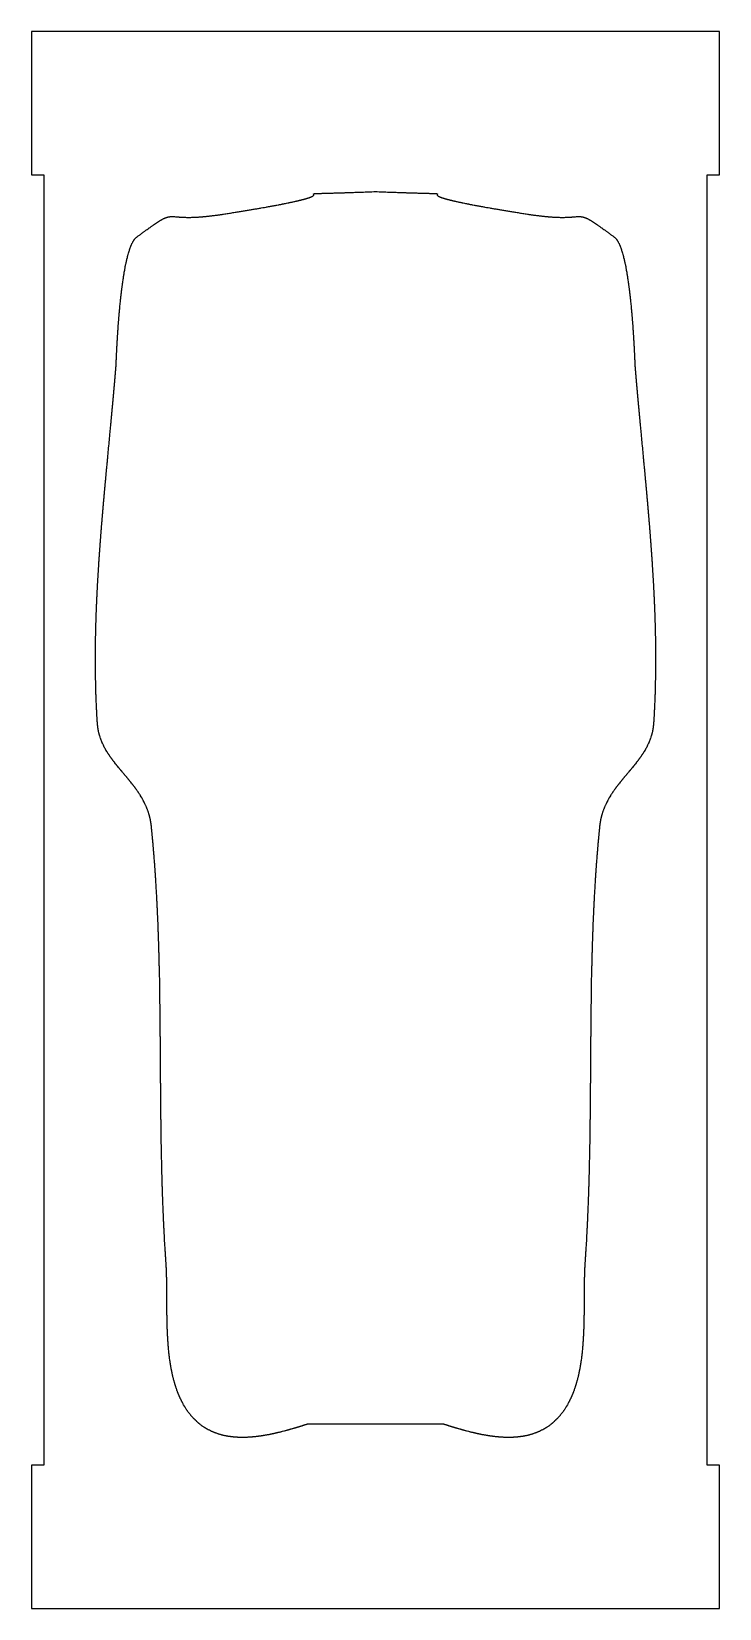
# Model space of a CAD drawing. Header units: metres. Extents: x -48 to 48, y -110 to 110.
import ezdxf

# ---------------------------------------------------------------- set-up
doc = ezdxf.new("R2010")
doc.units = ezdxf.units.M

msp = doc.modelspace()

# ---------------------------------------------------------------- linework, layer by layer
for p, q in [((48, 110), (-48, 110)), ((-48, 110), (-48, 90)), ((48, 90), (48, 110)), ((-48, 90), (-46.3037, 90)), ((-46.3037, 90), (-46.3037, -90)), ((46.3037, -90), (46.3037, 90)), ((46.3037, 90), (48, 90)), ((-13.749, 85.7881), (-13.5654, 85.8232)), ((-13.5654, 85.8232), (-13.4756, 85.8408)), ((-13.4756, 85.8408), (-13.3867, 85.8574)), ((-13.3867, 85.8574), (-13.2988, 85.875)), ((-13.2988, 85.875), (-13.2119, 85.8916)), ((-13.2119, 85.8916), (-13.126, 85.9082)), ((-13.126, 85.9082), (-13.041, 85.9248)), ((-13.041, 85.9248), (-12.957, 85.9414)), ((-12.957, 85.9414), (-12.874, 85.958)), ((-12.874, 85.958), (-12.793, 85.9736)), ((-12.793, 85.9736), (-12.7119, 85.9902)), ((-12.7119, 85.9902), (-12.5537, 86.0215)), ((-12.5537, 86.0215), (-12.3994, 86.0527)), ((-12.3994, 86.0527), (-12.249, 86.084)), ((-12.249, 86.084), (-12.1758, 86.0986)), ((-12.1758, 86.0986), (-12.1035, 86.1143)), ((-12.1035, 86.1143), (-12.0312, 86.1289)), ((-12.0312, 86.1289), (-11.8906, 86.1582)), ((-11.8906, 86.1582), (-11.8223, 86.1729)), ((-11.8223, 86.1729), (-11.6875, 86.2021)), ((-11.6875, 86.2021), (-11.6221, 86.2158)), ((-11.6221, 86.2158), (-11.5566, 86.2305)), ((-11.5566, 86.2305), (-11.4922, 86.2441)), ((-11.4922, 86.2441), (-11.3672, 86.2715)), ((-11.3672, 86.2715), (-11.3057, 86.2852)), ((-11.3057, 86.2852), (-11.2451, 86.2988)), ((-11.2451, 86.2988), (-11.1855, 86.3125)), ((-11.1855, 86.3125), (-11.127, 86.3252)), ((-11.127, 86.3252), (-11.0693, 86.3389)), ((-11.0693, 86.3389), (-11.0117, 86.3516)), ((-11.0117, 86.3516), (-10.9561, 86.3652)), ((-10.9561, 86.3652), (-10.9004, 86.3779)), ((-10.9004, 86.3779), (-10.8457, 86.3906)), ((-10.8457, 86.3906), (-10.793, 86.4033)), ((-10.793, 86.4033), (-10.7402, 86.415)), ((-10.7402, 86.415), (-10.6367, 86.4404)), ((-10.6367, 86.4404), (-10.5869, 86.4521)), ((-10.5869, 86.4521), (-10.5371, 86.4648)), ((-10.5371, 86.4648), (-10.4883, 86.4766)), ((-10.4883, 86.4766), (-10.4404, 86.4883)), ((-10.4404, 86.4883), (-10.3936, 86.5)), ((-10.3936, 86.5), (-10.3018, 86.5234)), ((-10.3018, 86.5234), (-10.2578, 86.5342)), ((-10.2578, 86.5342), (-10.2139, 86.5459)), ((-10.2139, 86.5459), (-10.1699, 86.5566)), ((-10.1699, 86.5566), (-10.1279, 86.5684)), ((-10.1279, 86.5684), (-10.0859, 86.5791)), ((-10.0859, 86.5791), (-10.0449, 86.5898)), ((-10.0449, 86.5898), (-10.0049, 86.6006)), ((-10.0049, 86.6006), (-9.92676, 86.6221)), ((-9.92676, 86.6221), (-9.88867, 86.6328)), ((-9.88867, 86.6328), (-9.85156, 86.6426)), ((-9.85156, 86.6426), (-9.81543, 86.6533)), ((-9.81543, 86.6533), (-9.7793, 86.6631)), ((-9.7793, 86.6631), (-9.74414, 86.6738)), ((-9.74414, 86.6738), (-9.67578, 86.6934)), ((-9.67578, 86.6934), (-9.64258, 86.7031)), ((-9.64258, 86.7031), (-9.57812, 86.7227)), ((-9.57812, 86.7227), (-9.54688, 86.7324)), ((-9.54688, 86.7324), (-9.5166, 86.7412)), ((-9.5166, 86.7412), (-9.48633, 86.751)), ((-9.48633, 86.751), (-9.45703, 86.7598)), ((-9.45703, 86.7598), (-9.42871, 86.7695)), ((-9.42871, 86.7695), (-9.40039, 86.7783)), ((-9.40039, 86.7783), (-9.37305, 86.7871)), ((-9.37305, 86.7871), (-9.32031, 86.8047)), ((-9.32031, 86.8047), (-9.26953, 86.8223)), ((-9.26953, 86.8223), (-9.24512, 86.8301)), ((-9.24512, 86.8301), (-9.19824, 86.8477)), ((-9.19824, 86.8477), (-9.15332, 86.8633)), ((-9.15332, 86.8633), (-9.13184, 86.8721)), ((-9.13184, 86.8721), (-9.11035, 86.8799)), ((-9.11035, 86.8799), (-9.08984, 86.8877)), ((-9.08984, 86.8877), (-9.05078, 86.9033)), ((-9.05078, 86.9033), (-9.03125, 86.9102)), ((-9.03125, 86.9102), (-9.01367, 86.918)), ((-9.01367, 86.918), (-8.99512, 86.9258)), ((-8.99512, 86.9258), (-8.97754, 86.9326)), ((-8.97754, 86.9326), (-8.96094, 86.9404)), ((-8.96094, 86.9404), (-8.94434, 86.9473)), ((-8.94434, 86.9473), (-8.92871, 86.9541)), ((-8.92871, 86.9541), (-8.91309, 86.9619)), ((-8.91309, 86.9619), (-8.86914, 86.9824)), ((-8.86914, 86.9824), (-8.85547, 86.9893)), ((-8.85547, 86.9893), (-8.84277, 86.9951)), ((-8.84277, 86.9951), (-8.81738, 87.0088)), ((-8.81738, 87.0088), (-8.80566, 87.0146)), ((-8.80566, 87.0146), (-8.79395, 87.0215)), ((-8.79395, 87.0215), (-8.7832, 87.0273)), ((-8.7832, 87.0273), (-8.77246, 87.0342)), ((-8.77246, 87.0342), (-8.76172, 87.04)), ((-8.76172, 87.04), (-8.74219, 87.0518)), ((-8.74219, 87.0518), (-8.71582, 87.0693)), ((-8.71582, 87.0693), (-8.7002, 87.0811)), ((-8.7002, 87.0811), (-8.69238, 87.0859)), ((-8.69238, 87.0859), (-8.68555, 87.0918)), ((-8.68555, 87.0918), (-8.67871, 87.0967)), ((-8.67871, 87.0967), (-8.67285, 87.1025)), ((-8.67285, 87.1025), (-8.66113, 87.1123)), ((-8.66113, 87.1123), (-8.64062, 87.1328)), ((-8.66016, 87.3447), (-8.65918, 87.3477)), ((-8.66016, 87.3379), (-8.66016, 87.3447)), ((-8.65918, 87.3359), (-8.66016, 87.3379)), ((-8.65918, 87.3477), (-8.65527, 87.3535)), ((-8.65918, 87.334), (-8.65918, 87.3359)), ((-8.65723, 87.3311), (-8.65918, 87.334)), ((-8.65723, 87.3291), (-8.65723, 87.3311)), ((-8.65625, 87.3271), (-8.65723, 87.3291)), ((-8.6543, 87.3252), (-8.65625, 87.3271)), ((-8.65527, 87.3535), (-8.65332, 87.3545)), ((-8.65234, 87.3213), (-8.6543, 87.3252)), ((-8.65332, 87.3545), (-8.65234, 87.3564)), ((-8.65234, 87.3564), (-8.65039, 87.3574)), ((-8.65039, 87.3193), (-8.65234, 87.3213)), ((-8.65039, 87.3574), (-8.64746, 87.3594)), ((-8.64941, 87.3174), (-8.65039, 87.3193)), ((-8.64746, 87.3145), (-8.64941, 87.3174)), ((-8.64746, 87.3594), (-8.64551, 87.3604)), ((-8.64648, 87.3125), (-8.64746, 87.3145)), ((-8.64453, 87.3105), (-8.64648, 87.3125)), ((-8.64551, 87.3604), (-8.64258, 87.3613)), ((-8.64355, 87.3086), (-8.64453, 87.3105)), ((-8.6416, 87.3057), (-8.64355, 87.3086)), ((-8.64258, 87.3613), (-8.63965, 87.3633)), ((-8.6377, 87.3018), (-8.6416, 87.3057)), ((-8.64062, 87.1328), (-8.62891, 87.1475)), ((-8.63965, 87.3633), (-8.63379, 87.3652)), ((-8.63574, 87.2988), (-8.6377, 87.3018)), ((-8.63379, 87.2969), (-8.63574, 87.2988)), ((-8.63379, 87.3652), (-8.62988, 87.3662)), ((-8.63281, 87.2939), (-8.63379, 87.2969)), ((-8.63086, 87.292), (-8.63281, 87.2939)), ((-8.62695, 87.2861), (-8.63086, 87.292)), ((-8.62988, 87.3662), (-8.62598, 87.3682)), ((-8.62891, 87.1475), (-8.62598, 87.1514)), ((-8.625, 87.2842), (-8.62695, 87.2861)), ((-8.62598, 87.3682), (-8.62207, 87.3691)), ((-8.62598, 87.1514), (-8.62012, 87.1611)), ((-8.62109, 87.2783), (-8.625, 87.2842)), ((-8.62207, 87.3691), (-8.60254, 87.373)), ((-8.62012, 87.2754), (-8.62109, 87.2783)), ((-8.61816, 87.2734), (-8.62012, 87.2754)), ((-8.62012, 87.1611), (-8.61719, 87.165)), ((-8.61426, 87.2676), (-8.61816, 87.2734)), ((-8.61719, 87.165), (-8.61426, 87.1699)), ((-8.61328, 87.2646), (-8.61426, 87.2676)), ((-8.61426, 87.1699), (-8.6123, 87.1738)), ((-8.61133, 87.2617), (-8.61328, 87.2646)), ((-8.6123, 87.1738), (-8.61035, 87.1787)), ((-8.61035, 87.2588), (-8.61133, 87.2617)), ((-8.60938, 87.2549), (-8.61035, 87.2588)), ((-8.61035, 87.1787), (-8.6084, 87.1826)), ((-8.60742, 87.252), (-8.60938, 87.2549)), ((-8.6084, 87.1826), (-8.60742, 87.1865)), ((-8.60547, 87.2461), (-8.60742, 87.252)), ((-8.60742, 87.1865), (-8.60547, 87.1904)), ((-8.60449, 87.2422), (-8.60547, 87.2461)), ((-8.60547, 87.1904), (-8.60449, 87.1953)), ((-8.60352, 87.2393), (-8.60449, 87.2422)), ((-8.60449, 87.1953), (-8.60254, 87.2031)), ((-8.60254, 87.2354), (-8.60352, 87.2393)), ((-8.60254, 87.373), (-8.59668, 87.374)), ((-8.60254, 87.2324), (-8.60254, 87.2354)), ((-8.60156, 87.2285), (-8.60254, 87.2324)), ((-8.60254, 87.207), (-8.60156, 87.2109)), ((-8.60254, 87.2031), (-8.60254, 87.207)), ((-8.60156, 87.2109), (-8.60156, 87.2285)), ((-8.59668, 87.374), (-8.59082, 87.376)), ((-8.59082, 87.376), (-8.58496, 87.377)), ((-8.58496, 87.377), (-8.57129, 87.3789)), ((-8.57129, 87.3789), (-8.56348, 87.3799)), ((-8.56348, 87.3799), (-8.55664, 87.3809)), ((-8.55664, 87.3809), (-8.54785, 87.3818)), ((-8.54785, 87.3818), (-8.54004, 87.3828)), ((-8.54004, 87.3828), (-8.52246, 87.3848)), ((-8.52246, 87.3848), (-8.49316, 87.3877)), ((-8.49316, 87.3877), (-8.48242, 87.3887)), ((-8.48242, 87.3887), (-8.47168, 87.3887)), ((-8.47168, 87.3887), (-8.44824, 87.3906)), ((-8.44824, 87.3906), (-8.41016, 87.3936)), ((-8.41016, 87.3936), (-8.38281, 87.3955)), ((-8.38281, 87.3955), (-8.36816, 87.3965)), ((-8.36816, 87.3965), (-8.35352, 87.3965)), ((-8.35352, 87.3965), (-8.32227, 87.3984)), ((-8.32227, 87.3984), (-8.28906, 87.4004)), ((-8.28906, 87.4004), (-8.27148, 87.4014)), ((-8.27148, 87.4014), (-8.25391, 87.4014)), ((-8.25391, 87.4014), (-8.2168, 87.4033)), ((-8.2168, 87.4033), (-8.17773, 87.4053)), ((-8.17773, 87.4053), (-8.13672, 87.4072)), ((-8.13672, 87.4072), (-8.11523, 87.4072)), ((-8.11523, 87.4072), (-8.04785, 87.4102)), ((-8.04785, 87.4102), (-8, 87.4121)), ((-8, 87.4121), (-7.97461, 87.4131)), ((-7.97461, 87.4131), (-7.94922, 87.4131)), ((-7.94922, 87.4131), (-7.89648, 87.415)), ((-7.89648, 87.415), (-7.8418, 87.417)), ((-7.8418, 87.417), (-7.81348, 87.418)), ((-7.81348, 87.418), (-7.75488, 87.4199)), ((-7.75488, 87.4199), (-7.69336, 87.4219)), ((-7.69336, 87.4219), (-7.59668, 87.4248)), ((-7.59668, 87.4248), (-7.52832, 87.4268)), ((-7.52832, 87.4268), (-7.45801, 87.4287)), ((-7.45801, 87.4287), (-7.34668, 87.4316)), ((-7.34668, 87.4316), (-7.26855, 87.4336)), ((-7.26855, 87.4336), (-7.22852, 87.4355)), ((-7.22852, 87.4355), (-7.18848, 87.4365)), ((-7.18848, 87.4365), (-7.06152, 87.4395)), ((-7.06152, 87.4395), (-7.01758, 87.4414)), ((-7.01758, 87.4414), (-6.92773, 87.4434)), ((-6.92773, 87.4434), (-6.88184, 87.4453)), ((-6.88184, 87.4453), (-6.78809, 87.4473)), ((-6.78809, 87.4473), (-6.73926, 87.4492)), ((-6.73926, 87.4492), (-6.69043, 87.4502)), ((-6.69043, 87.4502), (-6.64062, 87.4521)), ((-6.64062, 87.4521), (-6.58984, 87.4531)), ((-6.58984, 87.4531), (-6.53809, 87.4551)), ((-6.53809, 87.4551), (-6.48535, 87.4561)), ((-6.48535, 87.4561), (-6.43164, 87.458)), ((-6.43164, 87.458), (-6.37793, 87.459)), ((-6.37793, 87.459), (-6.32324, 87.4609)), ((-6.32324, 87.4609), (-6.26758, 87.4619)), ((-6.26758, 87.4619), (-6.09473, 87.4678)), ((-6.09473, 87.4678), (-6.03516, 87.4688)), ((-6.03516, 87.4688), (-5.91406, 87.4727)), ((-5.91406, 87.4727), (-5.78906, 87.4766)), ((-5.78906, 87.4766), (-5.59473, 87.4824)), ((-5.59473, 87.4824), (-5.52832, 87.4844)), ((-5.52832, 87.4844), (-5.32227, 87.4902)), ((-5.32227, 87.4902), (-5.18066, 87.4941)), ((-5.18066, 87.4941), (-5.1084, 87.4971)), ((-5.1084, 87.4971), (-4.96094, 87.501)), ((-4.96094, 87.501), (-4.88574, 87.5039)), ((-4.88574, 87.5039), (-4.80957, 87.5059)), ((-4.80957, 87.5059), (-4.73145, 87.5078)), ((-4.73145, 87.5078), (-4.65332, 87.5107)), ((-4.65332, 87.5107), (-4.57422, 87.5127)), ((-4.57422, 87.5127), (-4.49414, 87.5156)), ((-4.49414, 87.5156), (-4.41211, 87.5186)), ((-4.41211, 87.5186), (-4.33008, 87.5205)), ((-4.33008, 87.5205), (-4.24707, 87.5234)), ((-4.24707, 87.5234), (-4.07715, 87.5293)), ((-4.07715, 87.5293), (-3.99023, 87.5312)), ((-3.99023, 87.5312), (-3.81348, 87.5371)), ((-3.81348, 87.5371), (-3.63281, 87.543)), ((-3.63281, 87.543), (-3.54102, 87.5459)), ((-3.54102, 87.5459), (-3.44824, 87.5498)), ((-3.44824, 87.5498), (-3.25879, 87.5557)), ((-3.25879, 87.5557), (-3.16211, 87.5586)), ((-3.16211, 87.5586), (-3.06445, 87.5625)), ((-3.06445, 87.5625), (-2.86621, 87.5684)), ((-2.86621, 87.5684), (-2.66309, 87.5762)), ((-2.66309, 87.5762), (-2.55957, 87.5791)), ((-2.55957, 87.5791), (-2.34961, 87.5869)), ((-2.34961, 87.5869), (-2.24316, 87.5898)), ((-2.24316, 87.5898), (-2.02539, 87.5977)), ((-2.02539, 87.5977), (-1.80371, 87.6055)), ((-1.80371, 87.6055), (-1.69141, 87.6094)), ((-1.69141, 87.6094), (-1.46191, 87.6172)), ((-1.46191, 87.6172), (-1.3457, 87.6221)), ((-1.3457, 87.6221), (-1.10938, 87.6299)), ((-1.10938, 87.6299), (-0.98926, 87.6348)), ((-0.98926, 87.6348), (-0.86719, 87.6387)), ((-0.86719, 87.6387), (-0.74512, 87.6436)), ((-0.74512, 87.6436), (-0.62109, 87.6475)), ((-0.62109, 87.6475), (-0.49609, 87.6523)), ((-0.49609, 87.6523), (-0.24121, 87.6621)), ((-0.24121, 87.6621), (-0.11231, 87.666)), ((-0.11231, 87.666), (0.11231, 87.666)), ((0.11231, 87.666), (0.24121, 87.6621)), ((0.24121, 87.6621), (0.49609, 87.6523)), ((0.49609, 87.6523), (0.62109, 87.6475)), ((0.62109, 87.6475), (0.74512, 87.6436)), ((0.74512, 87.6436), (0.86719, 87.6387)), ((0.86719, 87.6387), (0.98926, 87.6348)), ((0.98926, 87.6348), (1.10938, 87.6299)), ((1.10938, 87.6299), (1.3457, 87.6221)), ((1.3457, 87.6221), (1.46191, 87.6172)), ((1.46191, 87.6172), (1.69141, 87.6094)), ((1.69141, 87.6094), (1.91504, 87.6016)), ((1.91504, 87.6016), (2.13477, 87.5938)), ((2.13477, 87.5938), (2.24316, 87.5898)), ((2.24316, 87.5898), (2.34961, 87.5869)), ((2.34961, 87.5869), (2.55957, 87.5791)), ((2.55957, 87.5791), (2.66309, 87.5762)), ((2.66309, 87.5762), (2.86621, 87.5684)), ((2.86621, 87.5684), (3.06445, 87.5625)), ((3.06445, 87.5625), (3.16211, 87.5586)), ((3.16211, 87.5586), (3.25879, 87.5557)), ((3.25879, 87.5557), (3.44824, 87.5498)), ((3.44824, 87.5498), (3.54102, 87.5459)), ((3.54102, 87.5459), (3.72363, 87.54)), ((3.72363, 87.54), (3.90234, 87.5342)), ((3.90234, 87.5342), (3.99023, 87.5312)), ((3.99023, 87.5312), (4.07715, 87.5293)), ((4.07715, 87.5293), (4.24707, 87.5234)), ((4.24707, 87.5234), (4.33008, 87.5205)), ((4.33008, 87.5205), (4.41211, 87.5186)), ((4.41211, 87.5186), (4.49414, 87.5156)), ((4.49414, 87.5156), (4.57422, 87.5127)), ((4.57422, 87.5127), (4.65332, 87.5107)), ((4.65332, 87.5107), (4.73145, 87.5078)), ((4.73145, 87.5078), (4.80957, 87.5059)), ((4.80957, 87.5059), (4.88574, 87.5039)), ((4.88574, 87.5039), (4.96094, 87.501)), ((4.96094, 87.501), (5.1084, 87.4971)), ((5.1084, 87.4971), (5.18066, 87.4941)), ((5.18066, 87.4941), (5.32227, 87.4902)), ((5.32227, 87.4902), (5.52832, 87.4844)), ((5.52832, 87.4844), (5.66016, 87.4805)), ((5.66016, 87.4805), (5.78906, 87.4766)), ((5.78906, 87.4766), (5.91406, 87.4727)), ((5.91406, 87.4727), (6.03516, 87.4688)), ((6.03516, 87.4688), (6.09473, 87.4678)), ((6.09473, 87.4678), (6.26758, 87.4619)), ((6.26758, 87.4619), (6.32324, 87.4609)), ((6.32324, 87.4609), (6.37793, 87.459)), ((6.37793, 87.459), (6.43164, 87.458)), ((6.43164, 87.458), (6.48535, 87.4561)), ((6.48535, 87.4561), (6.53809, 87.4551)), ((6.53809, 87.4551), (6.58984, 87.4531)), ((6.58984, 87.4531), (6.64062, 87.4521)), ((6.64062, 87.4521), (6.69043, 87.4502)), ((6.69043, 87.4502), (6.73926, 87.4492)), ((6.73926, 87.4492), (6.78809, 87.4473)), ((6.78809, 87.4473), (6.88184, 87.4453)), ((6.88184, 87.4453), (6.92773, 87.4434)), ((6.92773, 87.4434), (7.01758, 87.4414)), ((7.01758, 87.4414), (7.06152, 87.4395)), ((7.06152, 87.4395), (7.18848, 87.4365)), ((7.18848, 87.4365), (7.22852, 87.4355)), ((7.22852, 87.4355), (7.26855, 87.4336)), ((7.26855, 87.4336), (7.34668, 87.4316)), ((7.34668, 87.4316), (7.45801, 87.4287)), ((7.45801, 87.4287), (7.52832, 87.4268)), ((7.52832, 87.4268), (7.59668, 87.4248)), ((7.59668, 87.4248), (7.69336, 87.4219)), ((7.69336, 87.4219), (7.75488, 87.4199)), ((7.75488, 87.4199), (7.81348, 87.418)), ((7.81348, 87.418), (7.8418, 87.417)), ((7.8418, 87.417), (7.89648, 87.415)), ((7.89648, 87.415), (7.94922, 87.4131)), ((7.94922, 87.4131), (7.97461, 87.4131)), ((7.97461, 87.4131), (8, 87.4121)), ((8, 87.4121), (8.04785, 87.4102)), ((8.04785, 87.4102), (8.11523, 87.4072)), ((8.11523, 87.4072), (8.13672, 87.4072)), ((8.13672, 87.4072), (8.17773, 87.4053)), ((8.17773, 87.4053), (8.2168, 87.4033)), ((8.2168, 87.4033), (8.25391, 87.4014)), ((8.25391, 87.4014), (8.27148, 87.4014)), ((8.27148, 87.4014), (8.28906, 87.4004)), ((8.28906, 87.4004), (8.32227, 87.3984)), ((8.32227, 87.3984), (8.35352, 87.3965)), ((8.35352, 87.3965), (8.36816, 87.3965)), ((8.36816, 87.3965), (8.38281, 87.3955)), ((8.38281, 87.3955), (8.41016, 87.3936)), ((8.41016, 87.3936), (8.44824, 87.3906)), ((8.44824, 87.3906), (8.47168, 87.3887)), ((8.47168, 87.3887), (8.48242, 87.3887)), ((8.48242, 87.3887), (8.49316, 87.3877)), ((8.49316, 87.3877), (8.52246, 87.3848)), ((8.52246, 87.3848), (8.54004, 87.3828)), ((8.54004, 87.3828), (8.54785, 87.3818)), ((8.54785, 87.3818), (8.55664, 87.3809)), ((8.55664, 87.3809), (8.56348, 87.3799)), ((8.56348, 87.3799), (8.57129, 87.3789)), ((8.57129, 87.3789), (8.58496, 87.377)), ((8.58496, 87.377), (8.59082, 87.376)), ((8.59082, 87.376), (8.59668, 87.374)), ((8.59668, 87.374), (8.60254, 87.373)), ((8.60254, 87.2324), (8.60156, 87.2285)), ((8.60156, 87.2285), (8.60156, 87.2109)), ((8.60156, 87.2109), (8.60254, 87.207)), ((8.60254, 87.373), (8.62207, 87.3691)), ((8.60352, 87.2393), (8.60254, 87.2354)), ((8.60254, 87.2354), (8.60254, 87.2324)), ((8.60254, 87.207), (8.60254, 87.2031)), ((8.60254, 87.2031), (8.60449, 87.1953)), ((8.60449, 87.2422), (8.60352, 87.2393)), ((8.60547, 87.2461), (8.60449, 87.2422)), ((8.60449, 87.1953), (8.60547, 87.1904)), ((8.60742, 87.252), (8.60547, 87.2461)), ((8.60547, 87.1904), (8.60742, 87.1865)), ((8.60938, 87.2549), (8.60742, 87.252)), ((8.60742, 87.1865), (8.6084, 87.1826)), ((8.6084, 87.1826), (8.61035, 87.1787)), ((8.61035, 87.2588), (8.60938, 87.2549)), ((8.61133, 87.2617), (8.61035, 87.2588)), ((8.61035, 87.1787), (8.6123, 87.1738)), ((8.61328, 87.2646), (8.61133, 87.2617)), ((8.6123, 87.1738), (8.61426, 87.1699)), ((8.61426, 87.2676), (8.61328, 87.2646)), ((8.61816, 87.2734), (8.61426, 87.2676)), ((8.61426, 87.1699), (8.61719, 87.165)), ((8.61719, 87.165), (8.62012, 87.1611)), ((8.62012, 87.2754), (8.61816, 87.2734)), ((8.62109, 87.2783), (8.62012, 87.2754)), ((8.62012, 87.1611), (8.62598, 87.1514)), ((8.625, 87.2842), (8.62109, 87.2783)), ((8.62207, 87.3691), (8.62598, 87.3682)), ((8.62695, 87.2861), (8.625, 87.2842)), ((8.62598, 87.3682), (8.62988, 87.3662)), ((8.62598, 87.1514), (8.62891, 87.1475)), ((8.63086, 87.292), (8.62695, 87.2861)), ((8.62891, 87.1475), (8.64062, 87.1328)), ((8.62988, 87.3662), (8.63379, 87.3652)), ((8.63281, 87.2939), (8.63086, 87.292)), ((8.63379, 87.2969), (8.63281, 87.2939)), ((8.63379, 87.3652), (8.63965, 87.3633)), ((8.63574, 87.2988), (8.63379, 87.2969)), ((8.6377, 87.3018), (8.63574, 87.2988)), ((8.6416, 87.3057), (8.6377, 87.3018)), ((8.63965, 87.3633), (8.64258, 87.3613)), ((8.64062, 87.1328), (8.66113, 87.1123)), ((8.64355, 87.3086), (8.6416, 87.3057)), ((8.64258, 87.3613), (8.64551, 87.3604)), ((8.64453, 87.3105), (8.64355, 87.3086)), ((8.64648, 87.3125), (8.64453, 87.3105)), ((8.64551, 87.3604), (8.64746, 87.3594)), ((8.64746, 87.3145), (8.64648, 87.3125)), ((8.64746, 87.3594), (8.65039, 87.3574)), ((8.64941, 87.3174), (8.64746, 87.3145)), ((8.65039, 87.3193), (8.64941, 87.3174)), ((8.65039, 87.3574), (8.65234, 87.3564)), ((8.65234, 87.3213), (8.65039, 87.3193)), ((8.65234, 87.3564), (8.65332, 87.3545)), ((8.6543, 87.3252), (8.65234, 87.3213)), ((8.65332, 87.3545), (8.65527, 87.3535)), ((8.65625, 87.3271), (8.6543, 87.3252)), ((8.65527, 87.3535), (8.65625, 87.3516)), ((8.65625, 87.3516), (8.66016, 87.3457)), ((8.65723, 87.3291), (8.65625, 87.3271)), ((8.6582, 87.332), (8.65723, 87.3291)), ((8.65918, 87.334), (8.6582, 87.332)), ((8.66016, 87.3379), (8.65918, 87.3359)), ((8.65918, 87.3359), (8.65918, 87.334)), ((8.66016, 87.3457), (8.66016, 87.3379)), ((8.66113, 87.1123), (8.67285, 87.1025)), ((8.67285, 87.1025), (8.67871, 87.0967)), ((8.67871, 87.0967), (8.68555, 87.0918)), ((8.68555, 87.0918), (8.69238, 87.0859)), ((8.69238, 87.0859), (8.7002, 87.0811)), ((8.7002, 87.0811), (8.71582, 87.0693)), ((8.71582, 87.0693), (8.74219, 87.0518)), ((8.74219, 87.0518), (8.76172, 87.04)), ((8.76172, 87.04), (8.77246, 87.0342)), ((8.77246, 87.0342), (8.7832, 87.0273)), ((8.7832, 87.0273), (8.79395, 87.0215)), ((8.79395, 87.0215), (8.80566, 87.0146)), ((8.80566, 87.0146), (8.81738, 87.0088)), ((8.81738, 87.0088), (8.84277, 86.9951)), ((8.84277, 86.9951), (8.85547, 86.9893)), ((8.85547, 86.9893), (8.86914, 86.9824)), ((8.86914, 86.9824), (8.91309, 86.9619)), ((8.91309, 86.9619), (8.92871, 86.9541)), ((8.92871, 86.9541), (8.94434, 86.9473)), ((8.94434, 86.9473), (8.96094, 86.9404)), ((8.96094, 86.9404), (8.97754, 86.9326)), ((8.97754, 86.9326), (8.99512, 86.9258)), ((8.99512, 86.9258), (9.01367, 86.918)), ((9.01367, 86.918), (9.03125, 86.9102)), ((9.03125, 86.9102), (9.05078, 86.9033)), ((9.05078, 86.9033), (9.08984, 86.8877)), ((9.08984, 86.8877), (9.11035, 86.8799)), ((9.11035, 86.8799), (9.13184, 86.8721)), ((9.13184, 86.8721), (9.15332, 86.8633)), ((9.15332, 86.8633), (9.19824, 86.8477)), ((9.19824, 86.8477), (9.24512, 86.8301)), ((9.24512, 86.8301), (9.26953, 86.8223)), ((9.26953, 86.8223), (9.32031, 86.8047)), ((9.32031, 86.8047), (9.37305, 86.7871)), ((9.37305, 86.7871), (9.40039, 86.7783)), ((9.40039, 86.7783), (9.42871, 86.7695)), ((9.42871, 86.7695), (9.45703, 86.7598)), ((9.45703, 86.7598), (9.48633, 86.751)), ((9.48633, 86.751), (9.5166, 86.7412)), ((9.5166, 86.7412), (9.54688, 86.7324)), ((9.54688, 86.7324), (9.57812, 86.7227)), ((9.57812, 86.7227), (9.64258, 86.7031)), ((9.64258, 86.7031), (9.67578, 86.6934)), ((9.67578, 86.6934), (9.74414, 86.6738)), ((9.74414, 86.6738), (9.7793, 86.6631)), ((9.7793, 86.6631), (9.81543, 86.6533)), ((9.81543, 86.6533), (9.85156, 86.6426)), ((9.85156, 86.6426), (9.88867, 86.6328)), ((9.88867, 86.6328), (9.92676, 86.6221)), ((9.92676, 86.6221), (10.0049, 86.6006)), ((10.0049, 86.6006), (10.0449, 86.5898)), ((10.0449, 86.5898), (10.0859, 86.5791)), ((10.0859, 86.5791), (10.1279, 86.5684)), ((10.1279, 86.5684), (10.1699, 86.5566)), ((10.1699, 86.5566), (10.2139, 86.5459)), ((10.2139, 86.5459), (10.2578, 86.5342)), ((10.2578, 86.5342), (10.3018, 86.5234)), ((10.3018, 86.5234), (10.3936, 86.5)), ((10.3936, 86.5), (10.4404, 86.4883)), ((10.4404, 86.4883), (10.4883, 86.4766)), ((10.4883, 86.4766), (10.5371, 86.4648)), ((10.5371, 86.4648), (10.5869, 86.4521)), ((10.5869, 86.4521), (10.6367, 86.4404)), ((10.6367, 86.4404), (10.7402, 86.415)), ((10.7402, 86.415), (10.793, 86.4033)), ((10.793, 86.4033), (10.8457, 86.3906)), ((10.8457, 86.3906), (10.9004, 86.3779)), ((10.9004, 86.3779), (10.9561, 86.3652)), ((10.9561, 86.3652), (11.0117, 86.3516)), ((11.0117, 86.3516), (11.0693, 86.3389)), ((11.0693, 86.3389), (11.127, 86.3252)), ((11.127, 86.3252), (11.1855, 86.3125)), ((11.1855, 86.3125), (11.2451, 86.2988)), ((11.2451, 86.2988), (11.3057, 86.2852)), ((11.3057, 86.2852), (11.3672, 86.2715)), ((11.3672, 86.2715), (11.4922, 86.2441)), ((11.4922, 86.2441), (11.5566, 86.2305)), ((11.5566, 86.2305), (11.6221, 86.2158)), ((11.6221, 86.2158), (11.6875, 86.2021)), ((11.6875, 86.2021), (11.8223, 86.1729)), ((11.8223, 86.1729), (11.8906, 86.1582)), ((11.8906, 86.1582), (12.0312, 86.1289)), ((12.0312, 86.1289), (12.1035, 86.1143)), ((12.1035, 86.1143), (12.1758, 86.0986)), ((12.1758, 86.0986), (12.249, 86.084)), ((12.249, 86.084), (12.3994, 86.0527)), ((12.3994, 86.0527), (12.5537, 86.0215)), ((12.5537, 86.0215), (12.7119, 85.9902)), ((12.7119, 85.9902), (12.793, 85.9736)), ((12.793, 85.9736), (12.874, 85.958)), ((12.874, 85.958), (12.957, 85.9414)), ((12.957, 85.9414), (13.041, 85.9248)), ((13.041, 85.9248), (13.126, 85.9082)), ((13.126, 85.9082), (13.2119, 85.8916)), ((13.2119, 85.8916), (13.2988, 85.875)), ((13.2988, 85.875), (13.3867, 85.8574)), ((13.3867, 85.8574), (13.4756, 85.8408)), ((13.4756, 85.8408), (13.5654, 85.8232)), ((13.5654, 85.8232), (13.749, 85.7881)), ((-30.1123, 83.5889), (-30.0459, 83.6299)), ((-30.0459, 83.6299), (-29.9814, 83.6689)), ((-29.9814, 83.6689), (-29.9492, 83.6875)), ((-29.9492, 83.6875), (-29.918, 83.7061)), ((-29.918, 83.7061), (-29.8867, 83.7236)), ((-29.8867, 83.7236), (-29.8564, 83.7412)), ((-29.8564, 83.7412), (-29.8262, 83.7578)), ((-29.8262, 83.7578), (-29.7969, 83.7744)), ((-29.7969, 83.7744), (-29.7666, 83.791)), ((-29.7666, 83.791), (-29.7383, 83.8066)), ((-29.7383, 83.8066), (-29.709, 83.8223)), ((-29.709, 83.8223), (-29.6523, 83.8516)), ((-29.6523, 83.8516), (-29.625, 83.8662)), ((-29.625, 83.8662), (-29.5703, 83.8936)), ((-29.5703, 83.8936), (-29.543, 83.9062)), ((-29.543, 83.9062), (-29.5166, 83.9199)), ((-29.5166, 83.9199), (-29.4902, 83.9316)), ((-29.4902, 83.9316), (-29.4639, 83.9443)), ((-29.4639, 83.9443), (-29.4385, 83.9561)), ((-29.4385, 83.9561), (-29.4131, 83.9668)), ((-29.4131, 83.9668), (-29.3877, 83.9785)), ((-29.3877, 83.9785), (-29.3623, 83.9883)), ((-29.3623, 83.9883), (-29.3379, 83.999)), ((-29.3379, 83.999), (-29.2646, 84.0283)), ((-29.2646, 84.0283), (-29.2412, 84.0371)), ((-29.2412, 84.0371), (-29.2168, 84.0459)), ((-29.2168, 84.0459), (-29.1934, 84.0547)), ((-29.1934, 84.0547), (-29.1465, 84.0703)), ((-29.1465, 84.0703), (-29.124, 84.0781)), ((-29.124, 84.0781), (-29.1006, 84.085)), ((-29.1006, 84.085), (-29.0781, 84.0918)), ((-29.0781, 84.0918), (-29.0547, 84.0986)), ((-29.0547, 84.0986), (-29.0322, 84.1045)), ((-29.0322, 84.1045), (-29.0098, 84.1113)), ((-29.0098, 84.1113), (-28.9873, 84.1172)), ((-28.9873, 84.1172), (-28.9648, 84.1221)), ((-28.9648, 84.1221), (-28.9434, 84.1279)), ((-28.9434, 84.1279), (-28.8984, 84.1377)), ((-28.8984, 84.1377), (-28.877, 84.1416)), ((-28.877, 84.1416), (-28.8545, 84.1465)), ((-28.8545, 84.1465), (-28.8115, 84.1543)), ((-28.8115, 84.1543), (-28.7891, 84.1582)), ((-28.7891, 84.1582), (-28.7461, 84.1641)), ((-28.7461, 84.1641), (-28.7236, 84.167)), ((-28.7236, 84.167), (-28.7021, 84.1699)), ((-28.7021, 84.1699), (-28.6797, 84.1719)), ((-28.6797, 84.1719), (-28.6582, 84.1748)), ((-28.6582, 84.1748), (-28.6367, 84.1768)), ((-28.6367, 84.1768), (-28.6143, 84.1787)), ((-28.6143, 84.1787), (-28.5928, 84.1807)), ((-28.5928, 84.1807), (-28.5479, 84.1826)), ((-28.5479, 84.1826), (-28.5264, 84.1846)), ((-28.5264, 84.1846), (-28.5039, 84.1855)), ((-28.5039, 84.1855), (-28.4814, 84.1855)), ((-28.4814, 84.1855), (-28.4365, 84.1875)), ((-28.4365, 84.1875), (-28.3213, 84.1875)), ((-28.3213, 84.1875), (-28.2979, 84.1865)), ((-28.2979, 84.1865), (-28.2744, 84.1865)), ((-28.2744, 84.1865), (-28.2031, 84.1836)), ((-28.2031, 84.1836), (-28.1543, 84.1816)), ((-28.1543, 84.1816), (-28.1289, 84.1807)), ((-28.1289, 84.1807), (-28.1045, 84.1787)), ((-28.1045, 84.1787), (-28.0791, 84.1777)), ((-28.0791, 84.1777), (-28.0537, 84.1758)), ((-28.0537, 84.1758), (-28.0283, 84.1748)), ((-28.0283, 84.1748), (-27.9229, 84.167)), ((-27.9229, 84.167), (-27.8682, 84.1631)), ((-27.8682, 84.1631), (-27.8398, 84.1611)), ((-27.8398, 84.1611), (-27.8125, 84.1592)), ((-27.8125, 84.1592), (-27.7842, 84.1562)), ((-27.7842, 84.1562), (-27.7256, 84.1523)), ((-27.7256, 84.1523), (-27.6963, 84.1494)), ((-27.6963, 84.1494), (-27.667, 84.1475)), ((-27.667, 84.1475), (-27.6367, 84.1445)), ((-27.6367, 84.1445), (-27.6064, 84.1426)), ((-27.6064, 84.1426), (-27.5752, 84.1396)), ((-27.5752, 84.1396), (-27.5439, 84.1377)), ((-27.5439, 84.1377), (-27.5127, 84.1348)), ((-27.5127, 84.1348), (-27.4805, 84.1328)), ((-27.4805, 84.1328), (-27.4482, 84.1299)), ((-27.4482, 84.1299), (-27.415, 84.1279)), ((-27.415, 84.1279), (-27.3818, 84.125)), ((-27.3818, 84.125), (-27.3477, 84.123)), ((-27.3477, 84.123), (-27.3135, 84.1201)), ((-27.3135, 84.1201), (-27.2783, 84.1182)), ((-27.2783, 84.1182), (-27.2432, 84.1152)), ((-27.2432, 84.1152), (-27.208, 84.1133)), ((-27.208, 84.1133), (-27.1719, 84.1104)), ((-27.1719, 84.1104), (-27.0977, 84.1064)), ((-27.0977, 84.1064), (-27.0596, 84.1035)), ((-27.0596, 84.1035), (-27.0215, 84.1016)), ((-27.0215, 84.1016), (-26.9434, 84.0977)), ((-26.9434, 84.0977), (-26.8633, 84.0938)), ((-26.8633, 84.0938), (-26.7812, 84.0898)), ((-26.7812, 84.0898), (-26.7383, 84.0889)), ((-26.7383, 84.0889), (-26.6963, 84.0869)), ((-26.6963, 84.0869), (-26.6523, 84.085)), ((-26.6523, 84.085), (-26.5645, 84.083)), ((-26.5645, 84.083), (-26.5195, 84.0811)), ((-26.5195, 84.0811), (-26.3799, 84.0781)), ((-26.3799, 84.0781), (-26.332, 84.0781)), ((-26.332, 84.0781), (-26.2832, 84.0771)), ((-26.2832, 84.0771), (-26.2344, 84.0771)), ((-26.2344, 84.0771), (-26.1846, 84.0762)), ((-26.1846, 84.0762), (-25.9258, 84.0762)), ((-25.9258, 84.0762), (-25.7617, 84.0791)), ((-25.7617, 84.0791), (-25.6484, 84.0811)), ((-25.6484, 84.0811), (-25.5898, 84.082)), ((-25.5898, 84.082), (-25.4121, 84.0879)), ((-25.4121, 84.0879), (-25.2891, 84.0918)), ((-25.2891, 84.0918), (-25.2266, 84.0947)), ((-25.2266, 84.0947), (-25.1631, 84.0977)), ((-25.1631, 84.0977), (-25.0986, 84.1006)), ((-25.0986, 84.1006), (-25.0332, 84.1035)), ((-25.0332, 84.1035), (-24.9678, 84.1074)), ((-24.9678, 84.1074), (-24.833, 84.1152)), ((-24.833, 84.1152), (-24.7646, 84.1191)), ((-24.7646, 84.1191), (-24.6943, 84.123)), ((-24.6943, 84.123), (-24.624, 84.1279)), ((-24.624, 84.1279), (-24.5527, 84.1328)), ((-24.5527, 84.1328), (-24.4805, 84.1377)), ((-24.4805, 84.1377), (-24.4072, 84.1436)), ((-24.4072, 84.1436), (-24.333, 84.1494)), ((-24.333, 84.1494), (-24.2578, 84.1553)), ((-24.2578, 84.1553), (-24.1816, 84.1611)), ((-24.1816, 84.1611), (-24.1055, 84.168)), ((-24.1055, 84.168), (-24.0273, 84.1748)), ((-24.0273, 84.1748), (-23.9482, 84.1816)), ((-23.9482, 84.1816), (-23.8682, 84.1885)), ((-23.8682, 84.1885), (-23.7871, 84.1963)), ((-23.7871, 84.1963), (-23.7051, 84.2041)), ((-23.7051, 84.2041), (-23.6221, 84.2129)), ((-23.6221, 84.2129), (-23.5381, 84.2207)), ((-23.5381, 84.2207), (-23.4531, 84.2295)), ((-23.4531, 84.2295), (-23.3672, 84.2393)), ((-23.3672, 84.2393), (-23.2803, 84.249)), ((-23.2803, 84.249), (-23.1924, 84.2588)), ((-23.1924, 84.2588), (-23.1035, 84.2686)), ((-23.1035, 84.2686), (-22.9219, 84.29)), ((-22.9219, 84.29), (-22.8291, 84.3008)), ((-22.8291, 84.3008), (-22.7354, 84.3125)), ((-22.7354, 84.3125), (-22.6406, 84.3242)), ((-22.6406, 84.3242), (-22.5449, 84.3369)), ((-22.5449, 84.3369), (-22.4482, 84.3486)), ((-22.4482, 84.3486), (-22.3506, 84.3623)), ((-22.3506, 84.3623), (-22.251, 84.375)), ((-22.251, 84.375), (-22.1514, 84.3887)), ((-22.1514, 84.3887), (-22.0498, 84.4033)), ((-22.0498, 84.4033), (-21.9473, 84.417)), ((-21.9473, 84.417), (-21.8428, 84.4326)), ((-21.8428, 84.4326), (-21.7383, 84.4473)), ((-21.7383, 84.4473), (-21.6318, 84.4629)), ((-21.6318, 84.4629), (-21.5244, 84.4795)), ((-21.5244, 84.4795), (-21.416, 84.4951)), ((-21.416, 84.4951), (-21.3066, 84.5127)), ((-21.3066, 84.5127), (-21.1953, 84.5293)), ((-21.1953, 84.5293), (-21.0283, 84.5557)), ((-21.0283, 84.5557), (-20.8633, 84.5811)), ((-20.8633, 84.5811), (-20.6992, 84.6074)), ((-20.6992, 84.6074), (-20.5371, 84.6328)), ((-20.5371, 84.6328), (-20.376, 84.6582)), ((-20.376, 84.6582), (-20.2168, 84.6836)), ((-20.2168, 84.6836), (-20.0586, 84.709)), ((-20.0586, 84.709), (-19.9023, 84.7334)), ((-19.9023, 84.7334), (-19.7471, 84.7578)), ((-19.7471, 84.7578), (-19.5938, 84.7832)), ((-19.5938, 84.7832), (-19.4414, 84.8076)), ((-19.4414, 84.8076), (-19.29, 84.832)), ((-19.29, 84.832), (-19.1406, 84.8555)), ((-19.1406, 84.8555), (-18.9922, 84.8799)), ((-18.9922, 84.8799), (-18.8457, 84.9033)), ((-18.8457, 84.9033), (-18.7002, 84.9277)), ((-18.7002, 84.9277), (-18.5557, 84.9512)), ((-18.5557, 84.9512), (-18.4131, 84.9746)), ((-18.4131, 84.9746), (-18.2715, 84.9971)), ((-18.2715, 84.9971), (-18.1318, 85.0205)), ((-18.1318, 85.0205), (-17.9932, 85.043)), ((-17.9932, 85.043), (-17.8564, 85.0664)), ((-17.8564, 85.0664), (-17.7197, 85.0889)), ((-17.7197, 85.0889), (-17.585, 85.1113)), ((-17.585, 85.1113), (-17.4521, 85.1338)), ((-17.4521, 85.1338), (-17.3203, 85.1553)), ((-17.3203, 85.1553), (-17.1895, 85.1777)), ((-17.1895, 85.1777), (-17.0596, 85.1992)), ((-17.0596, 85.1992), (-16.9316, 85.2217)), ((-16.9316, 85.2217), (-16.8047, 85.2432)), ((-16.8047, 85.2432), (-16.6797, 85.2646)), ((-16.6797, 85.2646), (-16.5547, 85.2852)), ((-16.5547, 85.2852), (-16.4316, 85.3066)), ((-16.4316, 85.3066), (-16.3105, 85.3271)), ((-16.3105, 85.3271), (-16.1895, 85.3486)), ((-16.1895, 85.3486), (-16.0703, 85.3691)), ((-16.0703, 85.3691), (-15.9521, 85.3896)), ((-15.9521, 85.3896), (-15.7197, 85.4307)), ((-15.7197, 85.4307), (-15.6055, 85.4502)), ((-15.6055, 85.4502), (-15.4922, 85.4707)), ((-15.4922, 85.4707), (-15.2695, 85.5098)), ((-15.2695, 85.5098), (-15.1602, 85.5293)), ((-15.1602, 85.5293), (-15.0518, 85.5488)), ((-15.0518, 85.5488), (-14.9453, 85.5684)), ((-14.9453, 85.5684), (-14.8389, 85.5869)), ((-14.8389, 85.5869), (-14.7344, 85.6064)), ((-14.7344, 85.6064), (-14.6309, 85.625)), ((-14.6309, 85.625), (-14.5283, 85.6436)), ((-14.5283, 85.6436), (-14.4268, 85.6621)), ((-14.4268, 85.6621), (-14.2275, 85.6992)), ((-14.2275, 85.6992), (-14.1299, 85.7168)), ((-14.1299, 85.7168), (-14.0332, 85.7354)), ((-14.0332, 85.7354), (-13.9375, 85.7529)), ((-13.9375, 85.7529), (-13.8428, 85.7705)), ((-13.8428, 85.7705), (-13.749, 85.7881)), ((13.749, 85.7881), (13.8428, 85.7705)), ((13.8428, 85.7705), (13.9375, 85.7529)), ((13.9375, 85.7529), (14.0332, 85.7354)), ((14.0332, 85.7354), (14.1299, 85.7168)), ((14.1299, 85.7168), (14.2275, 85.6992)), ((14.2275, 85.6992), (14.4268, 85.6621)), ((14.4268, 85.6621), (14.5283, 85.6436)), ((14.5283, 85.6436), (14.6309, 85.625)), ((14.6309, 85.625), (14.7344, 85.6064)), ((14.7344, 85.6064), (14.8389, 85.5869)), ((14.8389, 85.5869), (14.9453, 85.5684)), ((14.9453, 85.5684), (15.0518, 85.5488)), ((15.0518, 85.5488), (15.1602, 85.5293)), ((15.1602, 85.5293), (15.2695, 85.5098)), ((15.2695, 85.5098), (15.4922, 85.4707)), ((15.4922, 85.4707), (15.6055, 85.4502)), ((15.6055, 85.4502), (15.7197, 85.4307)), ((15.7197, 85.4307), (15.9521, 85.3896)), ((15.9521, 85.3896), (16.0703, 85.3691)), ((16.0703, 85.3691), (16.1895, 85.3486)), ((16.1895, 85.3486), (16.3105, 85.3271)), ((16.3105, 85.3271), (16.4316, 85.3066)), ((16.4316, 85.3066), (16.5547, 85.2852)), ((16.5547, 85.2852), (16.6797, 85.2646)), ((16.6797, 85.2646), (16.8047, 85.2432)), ((16.8047, 85.2432), (16.9316, 85.2217)), ((16.9316, 85.2217), (17.0596, 85.1992)), ((17.0596, 85.1992), (17.1895, 85.1777)), ((17.1895, 85.1777), (17.3203, 85.1553)), ((17.3203, 85.1553), (17.4521, 85.1338)), ((17.4521, 85.1338), (17.585, 85.1113)), ((17.585, 85.1113), (17.7197, 85.0889)), ((17.7197, 85.0889), (17.8564, 85.0664)), ((17.8564, 85.0664), (17.9932, 85.043)), ((17.9932, 85.043), (18.1318, 85.0205)), ((18.1318, 85.0205), (18.2715, 84.9971)), ((18.2715, 84.9971), (18.4131, 84.9746)), ((18.4131, 84.9746), (18.5557, 84.9512)), ((18.5557, 84.9512), (18.7002, 84.9277)), ((18.7002, 84.9277), (18.8457, 84.9033)), ((18.8457, 84.9033), (18.9922, 84.8799)), ((18.9922, 84.8799), (19.1406, 84.8555)), ((19.1406, 84.8555), (19.29, 84.832)), ((19.29, 84.832), (19.4414, 84.8076)), ((19.4414, 84.8076), (19.5938, 84.7832)), ((19.5938, 84.7832), (19.7471, 84.7578)), ((19.7471, 84.7578), (19.9023, 84.7334)), ((19.9023, 84.7334), (20.0586, 84.709)), ((20.0586, 84.709), (20.2168, 84.6836)), ((20.2168, 84.6836), (20.376, 84.6582)), ((20.376, 84.6582), (20.5371, 84.6328)), ((20.5371, 84.6328), (20.6992, 84.6074)), ((20.6992, 84.6074), (20.8633, 84.5811)), ((20.8633, 84.5811), (21.0283, 84.5557)), ((21.0283, 84.5557), (21.1953, 84.5293)), ((21.1953, 84.5293), (21.3066, 84.5127)), ((21.3066, 84.5127), (21.416, 84.4951)), ((21.416, 84.4951), (21.5244, 84.4795)), ((21.5244, 84.4795), (21.6318, 84.4629)), ((21.6318, 84.4629), (21.7383, 84.4473)), ((21.7383, 84.4473), (21.8428, 84.4326)), ((21.8428, 84.4326), (21.9473, 84.417)), ((21.9473, 84.417), (22.0498, 84.4033)), ((22.0498, 84.4033), (22.1514, 84.3887)), ((22.1514, 84.3887), (22.251, 84.375)), ((22.251, 84.375), (22.3506, 84.3623)), ((22.3506, 84.3623), (22.4482, 84.3486)), ((22.4482, 84.3486), (22.5449, 84.3369)), ((22.5449, 84.3369), (22.6406, 84.3242)), ((22.6406, 84.3242), (22.7354, 84.3125)), ((22.7354, 84.3125), (22.8291, 84.3008)), ((22.8291, 84.3008), (22.9219, 84.29)), ((22.9219, 84.29), (23.1035, 84.2686)), ((23.1035, 84.2686), (23.1924, 84.2588)), ((23.1924, 84.2588), (23.2803, 84.249)), ((23.2803, 84.249), (23.3672, 84.2393)), ((23.3672, 84.2393), (23.4531, 84.2295)), ((23.4531, 84.2295), (23.5381, 84.2207)), ((23.5381, 84.2207), (23.6221, 84.2129)), ((23.6221, 84.2129), (23.7051, 84.2041)), ((23.7051, 84.2041), (23.7871, 84.1963)), ((23.7871, 84.1963), (23.8682, 84.1885)), ((23.8682, 84.1885), (23.9482, 84.1816)), ((23.9482, 84.1816), (24.0273, 84.1748)), ((24.0273, 84.1748), (24.1055, 84.168)), ((24.1055, 84.168), (24.1816, 84.1611)), ((24.1816, 84.1611), (24.2578, 84.1553)), ((24.2578, 84.1553), (24.333, 84.1494)), ((24.333, 84.1494), (24.4072, 84.1436)), ((24.4072, 84.1436), (24.4805, 84.1377)), ((24.4805, 84.1377), (24.5527, 84.1328)), ((24.5527, 84.1328), (24.624, 84.1279)), ((24.624, 84.1279), (24.6943, 84.123)), ((24.6943, 84.123), (24.7646, 84.1191)), ((24.7646, 84.1191), (24.833, 84.1152)), ((24.833, 84.1152), (24.9678, 84.1074)), ((24.9678, 84.1074), (25.0332, 84.1035)), ((25.0332, 84.1035), (25.0986, 84.1006)), ((25.0986, 84.1006), (25.1631, 84.0977)), ((25.1631, 84.0977), (25.2266, 84.0947)), ((25.2266, 84.0947), (25.2891, 84.0918)), ((25.2891, 84.0918), (25.4121, 84.0879)), ((25.4121, 84.0879), (25.5898, 84.082)), ((25.5898, 84.082), (25.6484, 84.0811)), ((25.6484, 84.0811), (25.7617, 84.0791)), ((25.7617, 84.0791), (25.9258, 84.0762)), ((25.9258, 84.0762), (26.1846, 84.0762)), ((26.1846, 84.0762), (26.2344, 84.0771)), ((26.2344, 84.0771), (26.2832, 84.0771)), ((26.2832, 84.0771), (26.332, 84.0781)), ((26.332, 84.0781), (26.3799, 84.0781)), ((26.3799, 84.0781), (26.5195, 84.0811)), ((26.5195, 84.0811), (26.5645, 84.083)), ((26.5645, 84.083), (26.6523, 84.085)), ((26.6523, 84.085), (26.6963, 84.0869)), ((26.6963, 84.0869), (26.7383, 84.0889)), ((26.7383, 84.0889), (26.7812, 84.0898)), ((26.7812, 84.0898), (26.8633, 84.0938)), ((26.8633, 84.0938), (26.9434, 84.0977)), ((26.9434, 84.0977), (27.0215, 84.1016)), ((27.0215, 84.1016), (27.0596, 84.1035)), ((27.0596, 84.1035), (27.0977, 84.1064)), ((27.0977, 84.1064), (27.1719, 84.1104)), ((27.1719, 84.1104), (27.208, 84.1133)), ((27.208, 84.1133), (27.2432, 84.1152)), ((27.2432, 84.1152), (27.2783, 84.1182)), ((27.2783, 84.1182), (27.3135, 84.1201)), ((27.3135, 84.1201), (27.3477, 84.123)), ((27.3477, 84.123), (27.3818, 84.125)), ((27.3818, 84.125), (27.415, 84.1279)), ((27.415, 84.1279), (27.4482, 84.1299)), ((27.4482, 84.1299), (27.4805, 84.1328)), ((27.4805, 84.1328), (27.5127, 84.1348)), ((27.5127, 84.1348), (27.5439, 84.1377)), ((27.5439, 84.1377), (27.5752, 84.1396)), ((27.5752, 84.1396), (27.6064, 84.1426)), ((27.6064, 84.1426), (27.6367, 84.1445)), ((27.6367, 84.1445), (27.667, 84.1475)), ((27.667, 84.1475), (27.6963, 84.1494)), ((27.6963, 84.1494), (27.7256, 84.1523)), ((27.7256, 84.1523), (27.7842, 84.1562)), ((27.7842, 84.1562), (27.8125, 84.1592)), ((27.8125, 84.1592), (27.8398, 84.1611)), ((27.8398, 84.1611), (27.8682, 84.1631)), ((27.8682, 84.1631), (27.9229, 84.167)), ((27.9229, 84.167), (28.0283, 84.1748)), ((28.0283, 84.1748), (28.0537, 84.1758)), ((28.0537, 84.1758), (28.0791, 84.1777)), ((28.0791, 84.1777), (28.1045, 84.1787)), ((28.1045, 84.1787), (28.1289, 84.1807)), ((28.1289, 84.1807), (28.1543, 84.1816)), ((28.1543, 84.1816), (28.251, 84.1855)), ((28.251, 84.1855), (28.2744, 84.1865)), ((28.2744, 84.1865), (28.2979, 84.1865)), ((28.2979, 84.1865), (28.3213, 84.1875)), ((28.3213, 84.1875), (28.4365, 84.1875)), ((28.4365, 84.1875), (28.4814, 84.1855)), ((28.4814, 84.1855), (28.5039, 84.1855)), ((28.5039, 84.1855), (28.5264, 84.1846)), ((28.5264, 84.1846), (28.5479, 84.1826)), ((28.5479, 84.1826), (28.5928, 84.1807)), ((28.5928, 84.1807), (28.6143, 84.1787)), ((28.6143, 84.1787), (28.6367, 84.1768)), ((28.6367, 84.1768), (28.6582, 84.1748)), ((28.6582, 84.1748), (28.6797, 84.1719)), ((28.6797, 84.1719), (28.7021, 84.1699)), ((28.7021, 84.1699), (28.7236, 84.167)), ((28.7236, 84.167), (28.7461, 84.1641)), ((28.7461, 84.1641), (28.7891, 84.1582)), ((28.7891, 84.1582), (28.8115, 84.1543)), ((28.8115, 84.1543), (28.8545, 84.1465)), ((28.8545, 84.1465), (28.877, 84.1416)), ((28.877, 84.1416), (28.8984, 84.1377)), ((28.8984, 84.1377), (28.9434, 84.1279)), ((28.9434, 84.1279), (28.9648, 84.1221)), ((28.9648, 84.1221), (28.9873, 84.1172)), ((28.9873, 84.1172), (29.0098, 84.1113)), ((29.0098, 84.1113), (29.0322, 84.1045)), ((29.0322, 84.1045), (29.0547, 84.0986)), ((29.0547, 84.0986), (29.0781, 84.0918)), ((29.0781, 84.0918), (29.1006, 84.085)), ((29.1006, 84.085), (29.124, 84.0781)), ((29.124, 84.0781), (29.1465, 84.0703)), ((29.1465, 84.0703), (29.1934, 84.0547)), ((29.1934, 84.0547), (29.2168, 84.0459)), ((29.2168, 84.0459), (29.2412, 84.0371)), ((29.2412, 84.0371), (29.2646, 84.0283)), ((29.2646, 84.0283), (29.3379, 83.999)), ((29.3379, 83.999), (29.3623, 83.9883)), ((29.3623, 83.9883), (29.3877, 83.9785)), ((29.3877, 83.9785), (29.4131, 83.9668)), ((29.4131, 83.9668), (29.4385, 83.9561)), ((29.4385, 83.9561), (29.4639, 83.9443)), ((29.4639, 83.9443), (29.4902, 83.9316)), ((29.4902, 83.9316), (29.5166, 83.9199)), ((29.5166, 83.9199), (29.543, 83.9062)), ((29.543, 83.9062), (29.5703, 83.8936)), ((29.5703, 83.8936), (29.625, 83.8662)), ((29.625, 83.8662), (29.6523, 83.8516)), ((29.6523, 83.8516), (29.709, 83.8223)), ((29.709, 83.8223), (29.7383, 83.8066)), ((29.7383, 83.8066), (29.7666, 83.791)), ((29.7666, 83.791), (29.7969, 83.7744)), ((29.7969, 83.7744), (29.8262, 83.7578)), ((29.8262, 83.7578), (29.8564, 83.7412)), ((29.8564, 83.7412), (29.8867, 83.7236)), ((29.8867, 83.7236), (29.918, 83.7061)), ((29.918, 83.7061), (29.9492, 83.6875)), ((29.9492, 83.6875), (29.9814, 83.6689)), ((29.9814, 83.6689), (30.0459, 83.6299)), ((30.0459, 83.6299), (30.1123, 83.5889)), ((-33.2461, 81.3818), (-33.1709, 81.4375)), ((-33.1709, 81.4375), (-33.0967, 81.4922)), ((-33.0967, 81.4922), (-33.0234, 81.5459)), ((-33.0234, 81.5459), (-32.9502, 81.5986)), ((-32.9502, 81.5986), (-32.8789, 81.6504)), ((-32.8789, 81.6504), (-32.8086, 81.7021)), ((-32.8086, 81.7021), (-32.7383, 81.7529)), ((-32.7383, 81.7529), (-32.6699, 81.8037)), ((-32.6699, 81.8037), (-32.6016, 81.8535)), ((-32.6016, 81.8535), (-32.5342, 81.9023)), ((-32.5342, 81.9023), (-32.4033, 81.998)), ((-32.4033, 81.998), (-32.3389, 82.0449)), ((-32.3389, 82.0449), (-32.2744, 82.0908)), ((-32.2744, 82.0908), (-32.2119, 82.1367)), ((-32.2119, 82.1367), (-32.0889, 82.2266)), ((-32.0889, 82.2266), (-32.0283, 82.2695)), ((-32.0283, 82.2695), (-31.9688, 82.3135)), ((-31.9688, 82.3135), (-31.8516, 82.3975)), ((-31.8516, 82.3975), (-31.7383, 82.4795)), ((-31.7383, 82.4795), (-31.6826, 82.5195)), ((-31.6826, 82.5195), (-31.5732, 82.5977)), ((-31.5732, 82.5977), (-31.5195, 82.6357)), ((-31.5195, 82.6357), (-31.4668, 82.6729)), ((-31.4668, 82.6729), (-31.415, 82.71)), ((-31.415, 82.71), (-31.3135, 82.7822)), ((-31.3135, 82.7822), (-31.2139, 82.8525)), ((-31.2139, 82.8525), (-31.166, 82.8867)), ((-31.166, 82.8867), (-31.0703, 82.9531)), ((-31.0703, 82.9531), (-31.0234, 82.9854)), ((-31.0234, 82.9854), (-30.9775, 83.0176)), ((-30.9775, 83.0176), (-30.9326, 83.0488)), ((-30.9326, 83.0488), (-30.8877, 83.0791)), ((-30.8877, 83.0791), (-30.8438, 83.1094)), ((-30.8438, 83.1094), (-30.8008, 83.1396)), ((-30.8008, 83.1396), (-30.7578, 83.1689)), ((-30.7578, 83.1689), (-30.7148, 83.1973)), ((-30.7148, 83.1973), (-30.6738, 83.2256)), ((-30.6738, 83.2256), (-30.5918, 83.2803)), ((-30.5918, 83.2803), (-30.5518, 83.3076)), ((-30.5518, 83.3076), (-30.5127, 83.333)), ((-30.5127, 83.333), (-30.4736, 83.3594)), ((-30.4736, 83.3594), (-30.4355, 83.3838)), ((-30.4355, 83.3838), (-30.3975, 83.4092)), ((-30.3975, 83.4092), (-30.3604, 83.4326)), ((-30.3604, 83.4326), (-30.3232, 83.457)), ((-30.3232, 83.457), (-30.2871, 83.4805)), ((-30.2871, 83.4805), (-30.251, 83.5029)), ((-30.251, 83.5029), (-30.2158, 83.5254)), ((-30.2158, 83.5254), (-30.1807, 83.5469)), ((-30.1807, 83.5469), (-30.1465, 83.5684)), ((-30.1465, 83.5684), (-30.1123, 83.5889)), ((30.1123, 83.5889), (30.1465, 83.5684)), ((30.1465, 83.5684), (30.1807, 83.5469)), ((30.1807, 83.5469), (30.2158, 83.5254)), ((30.2158, 83.5254), (30.251, 83.5029)), ((30.251, 83.5029), (30.2871, 83.4805)), ((30.2871, 83.4805), (30.3232, 83.457)), ((30.3232, 83.457), (30.3604, 83.4326)), ((30.3604, 83.4326), (30.3975, 83.4092)), ((30.3975, 83.4092), (30.4355, 83.3838)), ((30.4355, 83.3838), (30.4736, 83.3594)), ((30.4736, 83.3594), (30.5127, 83.333)), ((30.5127, 83.333), (30.5518, 83.3076)), ((30.5518, 83.3076), (30.5918, 83.2803)), ((30.5918, 83.2803), (30.6738, 83.2256)), ((30.6738, 83.2256), (30.7148, 83.1973)), ((30.7148, 83.1973), (30.7578, 83.1689)), ((30.7578, 83.1689), (30.8008, 83.1396)), ((30.8008, 83.1396), (30.8438, 83.1094)), ((30.8438, 83.1094), (30.8877, 83.0791)), ((30.8877, 83.0791), (30.9326, 83.0488)), ((30.9326, 83.0488), (30.9775, 83.0176)), ((30.9775, 83.0176), (31.0234, 82.9854)), ((31.0234, 82.9854), (31.0703, 82.9531)), ((31.0703, 82.9531), (31.166, 82.8867)), ((31.166, 82.8867), (31.2139, 82.8525)), ((31.2139, 82.8525), (31.3135, 82.7822)), ((31.3135, 82.7822), (31.415, 82.71)), ((31.415, 82.71), (31.4668, 82.6729)), ((31.4668, 82.6729), (31.5195, 82.6357)), ((31.5195, 82.6357), (31.5732, 82.5977)), ((31.5732, 82.5977), (31.6826, 82.5195)), ((31.6826, 82.5195), (31.7383, 82.4795)), ((31.7383, 82.4795), (31.8516, 82.3975)), ((31.8516, 82.3975), (31.9688, 82.3135)), ((31.9688, 82.3135), (32.0283, 82.2695)), ((32.0283, 82.2695), (32.0889, 82.2266)), ((32.0889, 82.2266), (32.2119, 82.1367)), ((32.2119, 82.1367), (32.2744, 82.0908)), ((32.2744, 82.0908), (32.3389, 82.0449)), ((32.3389, 82.0449), (32.4033, 81.998)), ((32.4033, 81.998), (32.5342, 81.9023)), ((32.5342, 81.9023), (32.6016, 81.8535)), ((32.6016, 81.8535), (32.6699, 81.8037)), ((32.6699, 81.8037), (32.7383, 81.7529)), ((32.7383, 81.7529), (32.8086, 81.7021)), ((32.8086, 81.7021), (32.8789, 81.6504)), ((32.8789, 81.6504), (32.9502, 81.5986)), ((32.9502, 81.5986), (33.0234, 81.5459)), ((33.0234, 81.5459), (33.0967, 81.4922)), ((33.0967, 81.4922), (33.1709, 81.4375)), ((33.1709, 81.4375), (33.2461, 81.3818)), ((-34.4375, 79.1826), (-34.4238, 79.2295)), ((-34.4238, 79.2295), (-34.4092, 79.2764)), ((-34.4092, 79.2764), (-34.3955, 79.3232)), ((-34.3955, 79.3232), (-34.3809, 79.3691)), ((-34.3809, 79.3691), (-34.3516, 79.459)), ((-34.3516, 79.459), (-34.3379, 79.5039)), ((-34.3379, 79.5039), (-34.3232, 79.5488)), ((-34.3232, 79.5488), (-34.3086, 79.5928)), ((-34.3086, 79.5928), (-34.293, 79.6357)), ((-34.293, 79.6357), (-34.2637, 79.7217)), ((-34.2637, 79.7217), (-34.249, 79.7637)), ((-34.249, 79.7637), (-34.2334, 79.8057)), ((-34.2334, 79.8057), (-34.2188, 79.8467)), ((-34.2188, 79.8467), (-34.1875, 79.9287)), ((-34.1875, 79.9287), (-34.1729, 79.9688)), ((-34.1729, 79.9688), (-34.1572, 80.0088)), ((-34.1572, 80.0088), (-34.1416, 80.0479)), ((-34.1416, 80.0479), (-34.126, 80.0859)), ((-34.126, 80.0859), (-34.1104, 80.125)), ((-34.1104, 80.125), (-34.0947, 80.1621)), ((-34.0947, 80.1621), (-34.0791, 80.2002)), ((-34.0791, 80.2002), (-34.0625, 80.2373)), ((-34.0625, 80.2373), (-34.0312, 80.3096)), ((-34.0312, 80.3096), (-33.998, 80.3799)), ((-33.998, 80.3799), (-33.9824, 80.415)), ((-33.9824, 80.415), (-33.9658, 80.4482)), ((-33.9658, 80.4482), (-33.9492, 80.4824)), ((-33.9492, 80.4824), (-33.9326, 80.5156)), ((-33.9326, 80.5156), (-33.8828, 80.6123)), ((-33.8828, 80.6123), (-33.8662, 80.6426)), ((-33.8662, 80.6426), (-33.8486, 80.6738)), ((-33.8486, 80.6738), (-33.832, 80.7041)), ((-33.832, 80.7041), (-33.8145, 80.7334)), ((-33.8145, 80.7334), (-33.7979, 80.7627)), ((-33.7979, 80.7627), (-33.7627, 80.8193)), ((-33.7627, 80.8193), (-33.7461, 80.8467)), ((-33.7461, 80.8467), (-33.7285, 80.874)), ((-33.7285, 80.874), (-33.7109, 80.9004)), ((-33.7109, 80.9004), (-33.6934, 80.9258)), ((-33.6934, 80.9258), (-33.6748, 80.9512)), ((-33.6748, 80.9512), (-33.6572, 80.9766)), ((-33.6572, 80.9766), (-33.6396, 81)), ((-33.6396, 81), (-33.6211, 81.0244)), ((-33.6211, 81.0244), (-33.6035, 81.0479)), ((-33.6035, 81.0479), (-33.585, 81.0703)), ((-33.585, 81.0703), (-33.5674, 81.0918)), ((-33.5674, 81.0918), (-33.5303, 81.1348)), ((-33.5303, 81.1348), (-33.5117, 81.1553)), ((-33.5117, 81.1553), (-33.4746, 81.1943)), ((-33.4746, 81.1943), (-33.4561, 81.2129)), ((-33.4561, 81.2129), (-33.4375, 81.2305)), ((-33.4375, 81.2305), (-33.418, 81.248)), ((-33.418, 81.248), (-33.3994, 81.2646)), ((-33.3994, 81.2646), (-33.3799, 81.2812)), ((-33.3799, 81.2812), (-33.3613, 81.2969)), ((-33.3613, 81.2969), (-33.3223, 81.3262)), ((-33.3223, 81.3262), (-33.2461, 81.3818)), ((33.2461, 81.3818), (33.3223, 81.3262)), ((33.3223, 81.3262), (33.3613, 81.2969)), ((33.3613, 81.2969), (33.3799, 81.2812)), ((33.3799, 81.2812), (33.3994, 81.2646)), ((33.3994, 81.2646), (33.418, 81.248)), ((33.418, 81.248), (33.4375, 81.2305)), ((33.4375, 81.2305), (33.4561, 81.2129)), ((33.4561, 81.2129), (33.4746, 81.1943)), ((33.4746, 81.1943), (33.5117, 81.1553)), ((33.5117, 81.1553), (33.5303, 81.1348)), ((33.5303, 81.1348), (33.5674, 81.0918)), ((33.5674, 81.0918), (33.585, 81.0703)), ((33.585, 81.0703), (33.6035, 81.0479)), ((33.6035, 81.0479), (33.6211, 81.0244)), ((33.6211, 81.0244), (33.6396, 81)), ((33.6396, 81), (33.6572, 80.9766)), ((33.6572, 80.9766), (33.6748, 80.9512)), ((33.6748, 80.9512), (33.6934, 80.9258)), ((33.6934, 80.9258), (33.7109, 80.9004)), ((33.7109, 80.9004), (33.7285, 80.874)), ((33.7285, 80.874), (33.7461, 80.8467)), ((33.7461, 80.8467), (33.7627, 80.8193)), ((33.7627, 80.8193), (33.7979, 80.7627)), ((33.7979, 80.7627), (33.8145, 80.7334)), ((33.8145, 80.7334), (33.832, 80.7041)), ((33.832, 80.7041), (33.8486, 80.6738)), ((33.8486, 80.6738), (33.8662, 80.6426)), ((33.8662, 80.6426), (33.8828, 80.6123)), ((33.8828, 80.6123), (33.9326, 80.5156)), ((33.9326, 80.5156), (33.9492, 80.4824)), ((33.9492, 80.4824), (33.9658, 80.4482)), ((33.9658, 80.4482), (33.9824, 80.415)), ((33.9824, 80.415), (33.998, 80.3799)), ((33.998, 80.3799), (34.0312, 80.3096)), ((34.0312, 80.3096), (34.0625, 80.2373)), ((34.0625, 80.2373), (34.0791, 80.2002)), ((34.0791, 80.2002), (34.0947, 80.1621)), ((34.0947, 80.1621), (34.1104, 80.125)), ((34.1104, 80.125), (34.126, 80.0859)), ((34.126, 80.0859), (34.1416, 80.0479)), ((34.1416, 80.0479), (34.1572, 80.0088)), ((34.1572, 80.0088), (34.1729, 79.9688)), ((34.1729, 79.9688), (34.1875, 79.9287)), ((34.1875, 79.9287), (34.2188, 79.8467)), ((34.2188, 79.8467), (34.2334, 79.8057)), ((34.2334, 79.8057), (34.249, 79.7637)), ((34.249, 79.7637), (34.2637, 79.7217)), ((34.2637, 79.7217), (34.293, 79.6357)), ((34.293, 79.6357), (34.3086, 79.5928)), ((34.3086, 79.5928), (34.3232, 79.5488)), ((34.3232, 79.5488), (34.3379, 79.5039)), ((34.3379, 79.5039), (34.3516, 79.459)), ((34.3516, 79.459), (34.3809, 79.3691)), ((34.3809, 79.3691), (34.3955, 79.3232)), ((34.3955, 79.3232), (34.4092, 79.2764)), ((34.4092, 79.2764), (34.4238, 79.2295)), ((34.4238, 79.2295), (34.4375, 79.1826)), ((-34.9551, 76.9648), (-34.9443, 77.0244)), ((-34.9443, 77.0244), (-34.9209, 77.1436)), ((-34.9209, 77.1436), (-34.9102, 77.2031)), ((-34.9102, 77.2031), (-34.875, 77.3789)), ((-34.875, 77.3789), (-34.8281, 77.6094)), ((-34.8281, 77.6094), (-34.8154, 77.666)), ((-34.8154, 77.666), (-34.792, 77.7793)), ((-34.792, 77.7793), (-34.7793, 77.8359)), ((-34.7793, 77.8359), (-34.7676, 77.8916)), ((-34.7676, 77.8916), (-34.7549, 77.9473)), ((-34.7549, 77.9473), (-34.7295, 78.0566)), ((-34.7295, 78.0566), (-34.7178, 78.1113)), ((-34.7178, 78.1113), (-34.7051, 78.166)), ((-34.7051, 78.166), (-34.6797, 78.2734)), ((-34.6797, 78.2734), (-34.666, 78.3271)), ((-34.666, 78.3271), (-34.6279, 78.4854)), ((-34.6279, 78.4854), (-34.6143, 78.5371)), ((-34.6143, 78.5371), (-34.6016, 78.5889)), ((-34.6016, 78.5889), (-34.5879, 78.6406)), ((-34.5879, 78.6406), (-34.5752, 78.6914)), ((-34.5752, 78.6914), (-34.5479, 78.793)), ((-34.5479, 78.793), (-34.5205, 78.8926)), ((-34.5205, 78.8926), (-34.4658, 79.0879)), ((-34.4658, 79.0879), (-34.4521, 79.1357)), ((-34.4521, 79.1357), (-34.4375, 79.1826)), ((34.4375, 79.1826), (34.4521, 79.1357)), ((34.4521, 79.1357), (34.4658, 79.0879)), ((34.4658, 79.0879), (34.5205, 78.8926)), ((34.5205, 78.8926), (34.5479, 78.793)), ((34.5479, 78.793), (34.5752, 78.6914)), ((34.5752, 78.6914), (34.5879, 78.6406)), ((34.5879, 78.6406), (34.6016, 78.5889)), ((34.6016, 78.5889), (34.6143, 78.5371)), ((34.6143, 78.5371), (34.6279, 78.4854)), ((34.6279, 78.4854), (34.666, 78.3271)), ((34.666, 78.3271), (34.6797, 78.2734)), ((34.6797, 78.2734), (34.7051, 78.166)), ((34.7051, 78.166), (34.7178, 78.1113)), ((34.7178, 78.1113), (34.7295, 78.0566)), ((34.7295, 78.0566), (34.7549, 77.9473)), ((34.7549, 77.9473), (34.7676, 77.8916)), ((34.7676, 77.8916), (34.7793, 77.8359)), ((34.7793, 77.8359), (34.792, 77.7793)), ((34.792, 77.7793), (34.8154, 77.666)), ((34.8154, 77.666), (34.8281, 77.6094)), ((34.8281, 77.6094), (34.875, 77.3789)), ((34.875, 77.3789), (34.9102, 77.2031)), ((34.9102, 77.2031), (34.9209, 77.1436)), ((34.9209, 77.1436), (34.9443, 77.0244)), ((34.9443, 77.0244), (34.9551, 76.9648)), ((-35.3096, 74.7441), (-35.3008, 74.8096)), ((-35.3008, 74.8096), (-35.292, 74.876)), ((-35.292, 74.876), (-35.2822, 74.9424)), ((-35.2822, 74.9424), (-35.2734, 75.0078)), ((-35.2734, 75.0078), (-35.2637, 75.0732)), ((-35.2637, 75.0732), (-35.2549, 75.1387)), ((-35.2549, 75.1387), (-35.2256, 75.335)), ((-35.2256, 75.335), (-35.2168, 75.3994)), ((-35.2168, 75.3994), (-35.207, 75.4648)), ((-35.207, 75.4648), (-35.1875, 75.5938)), ((-35.1875, 75.5938), (-35.1768, 75.6582)), ((-35.1768, 75.6582), (-35.167, 75.7227)), ((-35.167, 75.7227), (-35.1475, 75.8496)), ((-35.1475, 75.8496), (-35.1367, 75.9141)), ((-35.1367, 75.9141), (-35.127, 75.9775)), ((-35.127, 75.9775), (-35.1162, 76.04)), ((-35.1162, 76.04), (-35.1064, 76.1035)), ((-35.1064, 76.1035), (-35.0957, 76.166)), ((-35.0957, 76.166), (-35.0859, 76.2295)), ((-35.0859, 76.2295), (-35.0752, 76.292)), ((-35.0752, 76.292), (-35.0645, 76.3535)), ((-35.0645, 76.3535), (-35.0537, 76.416)), ((-35.0537, 76.416), (-35, 76.7236)), ((-35, 76.7236), (-34.9893, 76.7842)), ((-34.9893, 76.7842), (-34.9775, 76.8447)), ((-34.9775, 76.8447), (-34.9668, 76.9053)), ((-34.9668, 76.9053), (-34.9551, 76.9648)), ((34.9551, 76.9648), (34.9668, 76.9053)), ((34.9668, 76.9053), (34.9775, 76.8447)), ((34.9775, 76.8447), (34.9893, 76.7842)), ((34.9893, 76.7842), (35, 76.7236)), ((35, 76.7236), (35.0537, 76.416)), ((35.0537, 76.416), (35.0645, 76.3535)), ((35.0645, 76.3535), (35.0752, 76.292)), ((35.0752, 76.292), (35.0859, 76.2295)), ((35.0859, 76.2295), (35.0957, 76.166)), ((35.0957, 76.166), (35.1064, 76.1035)), ((35.1064, 76.1035), (35.1162, 76.04)), ((35.1162, 76.04), (35.127, 75.9775)), ((35.127, 75.9775), (35.1367, 75.9141)), ((35.1367, 75.9141), (35.1475, 75.8496)), ((35.1475, 75.8496), (35.167, 75.7227)), ((35.167, 75.7227), (35.1768, 75.6582)), ((35.1768, 75.6582), (35.1875, 75.5938)), ((35.1875, 75.5938), (35.207, 75.4648)), ((35.207, 75.4648), (35.2168, 75.3994)), ((35.2168, 75.3994), (35.2256, 75.335)), ((35.2256, 75.335), (35.2549, 75.1387)), ((35.2549, 75.1387), (35.2637, 75.0732)), ((35.2637, 75.0732), (35.2734, 75.0078)), ((35.2734, 75.0078), (35.2822, 74.9424)), ((35.2822, 74.9424), (35.292, 74.876)), ((35.292, 74.876), (35.3008, 74.8096)), ((35.3008, 74.8096), (35.3096, 74.7441)), ((-35.5713, 72.5801), (-35.5635, 72.6484)), ((-35.5635, 72.6484), (-35.5566, 72.7168)), ((-35.5566, 72.7168), (-35.541, 72.8535)), ((-35.541, 72.8535), (-35.5342, 72.9219)), ((-35.5342, 72.9219), (-35.5186, 73.0586)), ((-35.5186, 73.0586), (-35.5107, 73.126)), ((-35.5107, 73.126), (-35.4873, 73.3311)), ((-35.4873, 73.3311), (-35.4795, 73.3984)), ((-35.4795, 73.3984), (-35.4639, 73.5352)), ((-35.4639, 73.5352), (-35.4561, 73.6025)), ((-35.4561, 73.6025), (-35.4473, 73.6699)), ((-35.4473, 73.6699), (-35.4395, 73.7383)), ((-35.4395, 73.7383), (-35.4307, 73.8057)), ((-35.4307, 73.8057), (-35.4229, 73.873)), ((-35.4229, 73.873), (-35.4141, 73.9404)), ((-35.4141, 73.9404), (-35.4062, 74.0078)), ((-35.4062, 74.0078), (-35.3887, 74.1426)), ((-35.3887, 74.1426), (-35.3809, 74.21)), ((-35.3809, 74.21), (-35.3721, 74.2773)), ((-35.3721, 74.2773), (-35.3633, 74.3438)), ((-35.3633, 74.3438), (-35.3545, 74.4111)), ((-35.3545, 74.4111), (-35.3369, 74.5439)), ((-35.3369, 74.5439), (-35.3281, 74.6113)), ((-35.3281, 74.6113), (-35.3193, 74.6777)), ((-35.3193, 74.6777), (-35.3096, 74.7441)), ((35.3096, 74.7441), (35.3193, 74.6777)), ((35.3193, 74.6777), (35.3281, 74.6113)), ((35.3281, 74.6113), (35.3369, 74.5439)), ((35.3369, 74.5439), (35.3545, 74.4111)), ((35.3545, 74.4111), (35.3633, 74.3438)), ((35.3633, 74.3438), (35.3721, 74.2773)), ((35.3721, 74.2773), (35.3809, 74.21)), ((35.3809, 74.21), (35.3887, 74.1426)), ((35.3887, 74.1426), (35.4062, 74.0078)), ((35.4062, 74.0078), (35.4141, 73.9404)), ((35.4141, 73.9404), (35.4229, 73.873)), ((35.4229, 73.873), (35.4307, 73.8057)), ((35.4307, 73.8057), (35.4395, 73.7383)), ((35.4395, 73.7383), (35.4473, 73.6699)), ((35.4473, 73.6699), (35.4561, 73.6025)), ((35.4561, 73.6025), (35.4639, 73.5352)), ((35.4639, 73.5352), (35.4795, 73.3984)), ((35.4795, 73.3984), (35.4873, 73.3311)), ((35.4873, 73.3311), (35.5107, 73.126)), ((35.5107, 73.126), (35.5186, 73.0586)), ((35.5186, 73.0586), (35.5342, 72.9219)), ((35.5342, 72.9219), (35.541, 72.8535)), ((35.541, 72.8535), (35.5566, 72.7168)), ((35.5566, 72.7168), (35.5635, 72.6484)), ((35.5635, 72.6484), (35.5713, 72.5801)), ((-35.7832, 70.3379), (-35.7715, 70.4727)), ((-35.7715, 70.4727), (-35.7656, 70.5391)), ((-35.7656, 70.5391), (-35.7607, 70.6064)), ((-35.7607, 70.6064), (-35.749, 70.7412)), ((-35.749, 70.7412), (-35.7422, 70.8086)), ((-35.7422, 70.8086), (-35.7363, 70.876)), ((-35.7363, 70.876), (-35.7305, 70.9443)), ((-35.7305, 70.9443), (-35.7188, 71.0791)), ((-35.7188, 71.0791), (-35.7119, 71.1475)), ((-35.7119, 71.1475), (-35.7061, 71.2148)), ((-35.7061, 71.2148), (-35.7002, 71.2832)), ((-35.7002, 71.2832), (-35.6934, 71.3506)), ((-35.6934, 71.3506), (-35.6865, 71.4189)), ((-35.6865, 71.4189), (-35.6807, 71.4873)), ((-35.6807, 71.4873), (-35.6738, 71.5557)), ((-35.6738, 71.5557), (-35.668, 71.623)), ((-35.668, 71.623), (-35.5928, 72.375)), ((-35.5928, 72.375), (-35.585, 72.4434)), ((-35.585, 72.4434), (-35.5713, 72.5801)), ((35.5713, 72.5801), (35.585, 72.4434)), ((35.585, 72.4434), (35.5928, 72.375)), ((35.5928, 72.375), (35.668, 71.623)), ((35.668, 71.623), (35.6738, 71.5557)), ((35.6738, 71.5557), (35.6807, 71.4873)), ((35.6807, 71.4873), (35.6865, 71.4189)), ((35.6865, 71.4189), (35.6934, 71.3506)), ((35.6934, 71.3506), (35.7002, 71.2832)), ((35.7002, 71.2832), (35.7061, 71.2148)), ((35.7061, 71.2148), (35.7119, 71.1475)), ((35.7119, 71.1475), (35.7188, 71.0791)), ((35.7188, 71.0791), (35.7305, 70.9443)), ((35.7305, 70.9443), (35.7363, 70.876)), ((35.7363, 70.876), (35.7422, 70.8086)), ((35.7422, 70.8086), (35.749, 70.7412)), ((35.749, 70.7412), (35.7607, 70.6064)), ((35.7607, 70.6064), (35.7656, 70.5391)), ((35.7656, 70.5391), (35.7715, 70.4727)), ((35.7715, 70.4727), (35.7832, 70.3379)), ((-35.9492, 68.1455), (-35.9443, 68.207)), ((-35.9443, 68.207), (-35.9404, 68.2686)), ((-35.9404, 68.2686), (-35.9365, 68.3311)), ((-35.9365, 68.3311), (-35.9316, 68.3926)), ((-35.9316, 68.3926), (-35.9277, 68.4551)), ((-35.9277, 68.4551), (-35.9229, 68.5176)), ((-35.9229, 68.5176), (-35.9189, 68.5811)), ((-35.9189, 68.5811), (-35.9141, 68.6436)), ((-35.9141, 68.6436), (-35.9102, 68.707)), ((-35.9102, 68.707), (-35.9004, 68.834)), ((-35.9004, 68.834), (-35.8965, 68.8975)), ((-35.8965, 68.8975), (-35.8916, 68.9609)), ((-35.8916, 68.9609), (-35.8672, 69.2832)), ((-35.8672, 69.2832), (-35.8623, 69.3486)), ((-35.8623, 69.3486), (-35.8574, 69.4131)), ((-35.8574, 69.4131), (-35.8428, 69.6094)), ((-35.8428, 69.6094), (-35.8369, 69.6748)), ((-35.8369, 69.6748), (-35.832, 69.7412)), ((-35.832, 69.7412), (-35.8271, 69.8066)), ((-35.8271, 69.8066), (-35.8213, 69.873)), ((-35.8213, 69.873), (-35.8164, 69.9385)), ((-35.8164, 69.9385), (-35.8105, 70.0049)), ((-35.8105, 70.0049), (-35.8057, 70.0713)), ((-35.8057, 70.0713), (-35.7998, 70.1377)), ((-35.7998, 70.1377), (-35.7939, 70.2051)), ((-35.7939, 70.2051), (-35.7891, 70.2715)), ((-35.7891, 70.2715), (-35.7832, 70.3379)), ((35.7832, 70.3379), (35.7891, 70.2715)), ((35.7891, 70.2715), (35.7939, 70.2051)), ((35.7939, 70.2051), (35.7998, 70.1377)), ((35.7998, 70.1377), (35.8057, 70.0713)), ((35.8057, 70.0713), (35.8105, 70.0049)), ((35.8105, 70.0049), (35.8164, 69.9385)), ((35.8164, 69.9385), (35.8213, 69.873)), ((35.8213, 69.873), (35.8271, 69.8066)), ((35.8271, 69.8066), (35.832, 69.7412)), ((35.832, 69.7412), (35.8369, 69.6748)), ((35.8369, 69.6748), (35.8428, 69.6094)), ((35.8428, 69.6094), (35.8574, 69.4131)), ((35.8574, 69.4131), (35.8623, 69.3486)), ((35.8623, 69.3486), (35.8672, 69.2832)), ((35.8672, 69.2832), (35.8916, 68.9609)), ((35.8916, 68.9609), (35.8965, 68.8975)), ((35.8965, 68.8975), (35.9004, 68.834)), ((35.9004, 68.834), (35.9102, 68.707)), ((35.9102, 68.707), (35.9141, 68.6436)), ((35.9141, 68.6436), (35.9189, 68.5811)), ((35.9189, 68.5811), (35.9229, 68.5176)), ((35.9229, 68.5176), (35.9277, 68.4551)), ((35.9277, 68.4551), (35.9316, 68.3926)), ((35.9316, 68.3926), (35.9365, 68.3311)), ((35.9365, 68.3311), (35.9404, 68.2686)), ((35.9404, 68.2686), (35.9443, 68.207)), ((35.9443, 68.207), (35.9492, 68.1455)), ((-36.0791, 65.998), (-36.0762, 66.0488)), ((-36.0762, 66.0488), (-36.0732, 66.1006)), ((-36.0732, 66.1006), (-36.0703, 66.1514)), ((-36.0703, 66.1514), (-36.0674, 66.2041)), ((-36.0674, 66.2041), (-36.0645, 66.2559)), ((-36.0645, 66.2559), (-36.0586, 66.3613)), ((-36.0586, 66.3613), (-36.0469, 66.5762)), ((-36.0469, 66.5762), (-36.043, 66.6309)), ((-36.043, 66.6309), (-36.04, 66.6855)), ((-36.04, 66.6855), (-36.0371, 66.7412)), ((-36.0371, 66.7412), (-36.0342, 66.7959)), ((-36.0342, 66.7959), (-36.0303, 66.8516)), ((-36.0303, 66.8516), (-36.0273, 66.9082)), ((-36.0273, 66.9082), (-36.0234, 66.9639)), ((-36.0234, 66.9639), (-36.0205, 67.0205)), ((-36.0205, 67.0205), (-36.0166, 67.0771)), ((-36.0166, 67.0771), (-36.0137, 67.1348)), ((-36.0137, 67.1348), (-36.0098, 67.1924)), ((-36.0098, 67.1924), (-36.0068, 67.25)), ((-36.0068, 67.25), (-36.0029, 67.3076)), ((-36.0029, 67.3076), (-35.9951, 67.4248)), ((-35.9951, 67.4248), (-35.9922, 67.4834)), ((-35.9922, 67.4834), (-35.9883, 67.542)), ((-35.9883, 67.542), (-35.9727, 67.7803)), ((-35.9727, 67.7803), (-35.957, 68.0225)), ((-35.957, 68.0225), (-35.9492, 68.1455)), ((35.9492, 68.1455), (35.957, 68.0225)), ((35.957, 68.0225), (35.9727, 67.7803)), ((35.9727, 67.7803), (35.9883, 67.542)), ((35.9883, 67.542), (35.9922, 67.4834)), ((35.9922, 67.4834), (35.9951, 67.4248)), ((35.9951, 67.4248), (36.0029, 67.3076)), ((36.0029, 67.3076), (36.0068, 67.25)), ((36.0068, 67.25), (36.0098, 67.1924)), ((36.0098, 67.1924), (36.0137, 67.1348)), ((36.0137, 67.1348), (36.0166, 67.0771)), ((36.0166, 67.0771), (36.0205, 67.0205)), ((36.0205, 67.0205), (36.0234, 66.9639)), ((36.0234, 66.9639), (36.0273, 66.9082)), ((36.0273, 66.9082), (36.0303, 66.8516)), ((36.0303, 66.8516), (36.0342, 66.7959)), ((36.0342, 66.7959), (36.0371, 66.7412)), ((36.0371, 66.7412), (36.04, 66.6855)), ((36.04, 66.6855), (36.043, 66.6309)), ((36.043, 66.6309), (36.0469, 66.5762)), ((36.0469, 66.5762), (36.0586, 66.3613)), ((36.0586, 66.3613), (36.0645, 66.2559)), ((36.0645, 66.2559), (36.0674, 66.2041)), ((36.0674, 66.2041), (36.0703, 66.1514)), ((36.0703, 66.1514), (36.0732, 66.1006)), ((36.0732, 66.1006), (36.0762, 66.0488)), ((36.0762, 66.0488), (36.0791, 65.998)), ((-36.1865, 63.75), (-36.1846, 63.8008)), ((-36.1846, 63.8008), (-36.1826, 63.8545)), ((-36.1826, 63.8545), (-36.1807, 63.8818)), ((-36.1807, 63.8818), (-36.1787, 63.9375)), ((-36.1787, 63.9375), (-36.1777, 63.9668)), ((-36.1777, 63.9668), (-36.1758, 63.9961)), ((-36.1758, 63.9961), (-36.1738, 64.0557)), ((-36.1738, 64.0557), (-36.1719, 64.0869)), ((-36.1719, 64.0869), (-36.1709, 64.1182)), ((-36.1709, 64.1182), (-36.1689, 64.1504)), ((-36.1689, 64.1504), (-36.168, 64.1826)), ((-36.168, 64.1826), (-36.166, 64.2158)), ((-36.166, 64.2158), (-36.165, 64.249)), ((-36.165, 64.249), (-36.1631, 64.2832)), ((-36.1631, 64.2832), (-36.1621, 64.3174)), ((-36.1621, 64.3174), (-36.1602, 64.3516)), ((-36.1602, 64.3516), (-36.1582, 64.3877)), ((-36.1582, 64.3877), (-36.1572, 64.4229)), ((-36.1572, 64.4229), (-36.1553, 64.459)), ((-36.1553, 64.459), (-36.1514, 64.5332)), ((-36.1514, 64.5332), (-36.1504, 64.5713)), ((-36.1504, 64.5713), (-36.1465, 64.6475)), ((-36.1465, 64.6475), (-36.1445, 64.6865)), ((-36.1445, 64.6865), (-36.1426, 64.7266)), ((-36.1426, 64.7266), (-36.1406, 64.7656)), ((-36.1406, 64.7656), (-36.1387, 64.8066)), ((-36.1387, 64.8066), (-36.1367, 64.8467)), ((-36.1367, 64.8467), (-36.1348, 64.8887)), ((-36.1348, 64.8887), (-36.1328, 64.9297)), ((-36.1328, 64.9297), (-36.1309, 64.9717)), ((-36.1309, 64.9717), (-36.125, 65.1006)), ((-36.125, 65.1006), (-36.123, 65.1445)), ((-36.123, 65.1445), (-36.1201, 65.1885)), ((-36.1201, 65.1885), (-36.1162, 65.2783)), ((-36.1162, 65.2783), (-36.1133, 65.3232)), ((-36.1133, 65.3232), (-36.1094, 65.415)), ((-36.1094, 65.415), (-36.1064, 65.4619)), ((-36.1064, 65.4619), (-36.1045, 65.5088)), ((-36.1045, 65.5088), (-36.1016, 65.5557)), ((-36.1016, 65.5557), (-36.0996, 65.6035)), ((-36.0996, 65.6035), (-36.0967, 65.6514)), ((-36.0967, 65.6514), (-36.0947, 65.7002)), ((-36.0947, 65.7002), (-36.0889, 65.7979)), ((-36.0889, 65.7979), (-36.0869, 65.8477)), ((-36.0869, 65.8477), (-36.0811, 65.9473)), ((-36.0811, 65.9473), (-36.0791, 65.998)), ((36.0791, 65.998), (36.0811, 65.9473)), ((36.0811, 65.9473), (36.0869, 65.8477)), ((36.0869, 65.8477), (36.0889, 65.7979)), ((36.0889, 65.7979), (36.0947, 65.7002)), ((36.0947, 65.7002), (36.0967, 65.6514)), ((36.0967, 65.6514), (36.0996, 65.6035)), ((36.0996, 65.6035), (36.1016, 65.5557)), ((36.1016, 65.5557), (36.1045, 65.5088)), ((36.1045, 65.5088), (36.1064, 65.4619)), ((36.1064, 65.4619), (36.1094, 65.415)), ((36.1094, 65.415), (36.1133, 65.3232)), ((36.1133, 65.3232), (36.1162, 65.2783)), ((36.1162, 65.2783), (36.1201, 65.1885)), ((36.1201, 65.1885), (36.123, 65.1445)), ((36.123, 65.1445), (36.125, 65.1006)), ((36.125, 65.1006), (36.1309, 64.9717)), ((36.1309, 64.9717), (36.1328, 64.9297)), ((36.1328, 64.9297), (36.1348, 64.8887)), ((36.1348, 64.8887), (36.1367, 64.8467)), ((36.1367, 64.8467), (36.1387, 64.8066)), ((36.1387, 64.8066), (36.1406, 64.7656)), ((36.1406, 64.7656), (36.1426, 64.7266)), ((36.1426, 64.7266), (36.1445, 64.6865)), ((36.1445, 64.6865), (36.1465, 64.6475)), ((36.1465, 64.6475), (36.1504, 64.5713)), ((36.1504, 64.5713), (36.1514, 64.5332)), ((36.1514, 64.5332), (36.1553, 64.459)), ((36.1553, 64.459), (36.1572, 64.4229)), ((36.1572, 64.4229), (36.1582, 64.3877)), ((36.1582, 64.3877), (36.1602, 64.3516)), ((36.1602, 64.3516), (36.1621, 64.3174)), ((36.1621, 64.3174), (36.1631, 64.2832)), ((36.1631, 64.2832), (36.165, 64.249)), ((36.165, 64.249), (36.166, 64.2158)), ((36.166, 64.2158), (36.168, 64.1826)), ((36.168, 64.1826), (36.1689, 64.1504)), ((36.1689, 64.1504), (36.1709, 64.1182)), ((36.1709, 64.1182), (36.1719, 64.0869)), ((36.1719, 64.0869), (36.1738, 64.0557)), ((36.1738, 64.0557), (36.1758, 63.9961)), ((36.1758, 63.9961), (36.1777, 63.9668)), ((36.1777, 63.9668), (36.1797, 63.9092)), ((36.1797, 63.9092), (36.1807, 63.8818)), ((36.1807, 63.8818), (36.1826, 63.8545)), ((36.1826, 63.8545), (36.1846, 63.8008)), ((36.1846, 63.8008), (36.1865, 63.75)), ((-36.3516, 61.5811), (-36.3477, 61.6309)), ((-36.3477, 61.6309), (-36.3438, 61.6797)), ((-36.3438, 61.6797), (-36.3389, 61.7285)), ((-36.3389, 61.7285), (-36.335, 61.7783)), ((-36.335, 61.7783), (-36.3311, 61.8271)), ((-36.3311, 61.8271), (-36.3262, 61.876)), ((-36.3262, 61.876), (-36.3223, 61.9258)), ((-36.3223, 61.9258), (-36.3184, 61.9746)), ((-36.3184, 61.9746), (-36.3145, 62.0244)), ((-36.3145, 62.0244), (-36.3096, 62.0732)), ((-36.3096, 62.0732), (-36.3057, 62.1221)), ((-36.3057, 62.1221), (-36.3018, 62.1719)), ((-36.3018, 62.1719), (-36.2979, 62.2207)), ((-36.2979, 62.2207), (-36.293, 62.2695)), ((-36.293, 62.2695), (-36.2891, 62.3193)), ((-36.2891, 62.3193), (-36.2812, 62.417)), ((-36.2812, 62.417), (-36.2764, 62.4668)), ((-36.2764, 62.4668), (-36.2686, 62.5645)), ((-36.2686, 62.5645), (-36.2646, 62.6143)), ((-36.2646, 62.6143), (-36.2607, 62.6631)), ((-36.2607, 62.6631), (-36.2559, 62.7119)), ((-36.2559, 62.7119), (-36.252, 62.7617)), ((-36.252, 62.7617), (-36.2441, 62.8594)), ((-36.2441, 62.8594), (-36.2402, 62.9092)), ((-36.2402, 62.9092), (-36.2354, 62.958)), ((-36.2354, 62.958), (-36.2275, 63.0557)), ((-36.2275, 63.0557), (-36.2236, 63.1055)), ((-36.2236, 63.1055), (-36.2158, 63.2031)), ((-36.2158, 63.2031), (-36.2119, 63.2529)), ((-36.2119, 63.2529), (-36.2109, 63.2588)), ((-36.2109, 63.2646), (-36.21, 63.2725)), ((-36.2109, 63.2588), (-36.2109, 63.2646)), ((-36.21, 63.2803), (-36.208, 63.2979)), ((-36.21, 63.2725), (-36.21, 63.2803)), ((-36.208, 63.3076), (-36.207, 63.3184)), ((-36.208, 63.2979), (-36.208, 63.3076)), ((-36.207, 63.3301), (-36.2051, 63.3535)), ((-36.207, 63.3184), (-36.207, 63.3301)), ((-36.2051, 63.3662), (-36.2041, 63.3799)), ((-36.2051, 63.3535), (-36.2051, 63.3662)), ((-36.2041, 63.3799), (-36.2021, 63.4092)), ((-36.2021, 63.4248), (-36.2012, 63.4404)), ((-36.2021, 63.4092), (-36.2021, 63.4248)), ((-36.2012, 63.4404), (-36.2002, 63.457)), ((-36.2002, 63.457), (-36.1982, 63.4922)), ((-36.1982, 63.4922), (-36.1973, 63.5107)), ((-36.1973, 63.5293), (-36.1963, 63.5488)), ((-36.1973, 63.5107), (-36.1973, 63.5293)), ((-36.1963, 63.5488), (-36.1943, 63.5898)), ((-36.1943, 63.5898), (-36.1924, 63.6328)), ((-36.1924, 63.6328), (-36.1914, 63.6553)), ((-36.1914, 63.6553), (-36.1885, 63.7256)), ((-36.1885, 63.7256), (-36.1865, 63.75)), ((36.1865, 63.75), (36.1885, 63.7256)), ((36.1885, 63.7256), (36.1914, 63.6553)), ((36.1914, 63.6553), (36.1924, 63.6328)), ((36.1924, 63.6328), (36.1943, 63.5898)), ((36.1943, 63.5898), (36.1963, 63.5488)), ((36.1963, 63.5488), (36.1973, 63.5293)), ((36.1973, 63.5293), (36.1973, 63.5107)), ((36.1973, 63.5107), (36.1982, 63.4922)), ((36.1982, 63.4922), (36.2002, 63.457)), ((36.2002, 63.457), (36.2012, 63.4404)), ((36.2012, 63.4404), (36.2021, 63.4248)), ((36.2021, 63.4248), (36.2021, 63.4092)), ((36.2021, 63.4092), (36.2041, 63.3799)), ((36.2041, 63.3799), (36.2051, 63.3662)), ((36.2051, 63.3662), (36.2051, 63.3535)), ((36.2051, 63.3535), (36.207, 63.3301)), ((36.207, 63.3301), (36.207, 63.3184)), ((36.207, 63.3184), (36.208, 63.3076)), ((36.208, 63.3076), (36.208, 63.2979)), ((36.208, 63.2979), (36.21, 63.2803)), ((36.21, 63.2803), (36.21, 63.2725)), ((36.21, 63.2725), (36.2109, 63.2646)), ((36.2109, 63.2646), (36.2109, 63.2588)), ((36.2109, 63.2588), (36.2119, 63.2529)), ((36.2119, 63.2529), (36.2158, 63.2031)), ((36.2158, 63.2031), (36.2236, 63.1055)), ((36.2236, 63.1055), (36.2275, 63.0557)), ((36.2275, 63.0557), (36.2354, 62.958)), ((36.2354, 62.958), (36.2402, 62.9092)), ((36.2402, 62.9092), (36.2441, 62.8594)), ((36.2441, 62.8594), (36.252, 62.7617)), ((36.252, 62.7617), (36.2559, 62.7119)), ((36.2559, 62.7119), (36.2607, 62.6631)), ((36.2607, 62.6631), (36.2646, 62.6143)), ((36.2646, 62.6143), (36.2686, 62.5645)), ((36.2686, 62.5645), (36.2764, 62.4668)), ((36.2764, 62.4668), (36.2812, 62.417)), ((36.2812, 62.417), (36.2891, 62.3193)), ((36.2891, 62.3193), (36.293, 62.2695)), ((36.293, 62.2695), (36.2979, 62.2207)), ((36.2979, 62.2207), (36.3018, 62.1719)), ((36.3018, 62.1719), (36.3057, 62.1221)), ((36.3057, 62.1221), (36.3096, 62.0732)), ((36.3096, 62.0732), (36.3145, 62.0244)), ((36.3145, 62.0244), (36.3184, 61.9746)), ((36.3184, 61.9746), (36.3223, 61.9258)), ((36.3223, 61.9258), (36.3262, 61.876)), ((36.3262, 61.876), (36.3311, 61.8271)), ((36.3311, 61.8271), (36.335, 61.7783)), ((36.335, 61.7783), (36.3389, 61.7285)), ((36.3389, 61.7285), (36.3438, 61.6797)), ((36.3438, 61.6797), (36.3477, 61.6309)), ((36.3477, 61.6309), (36.3516, 61.5811)), ((-36.5469, 59.3623), (-36.542, 59.4121)), ((-36.542, 59.4121), (-36.5371, 59.4609)), ((-36.5371, 59.4609), (-36.5332, 59.5107)), ((-36.5332, 59.5107), (-36.5283, 59.5596)), ((-36.5283, 59.5596), (-36.5244, 59.6094)), ((-36.5244, 59.6094), (-36.5195, 59.6582)), ((-36.5195, 59.6582), (-36.5156, 59.708)), ((-36.5156, 59.708), (-36.5107, 59.7578)), ((-36.5107, 59.7578), (-36.5068, 59.8066)), ((-36.5068, 59.8066), (-36.502, 59.8564)), ((-36.502, 59.8564), (-36.498, 59.9053)), ((-36.498, 59.9053), (-36.4932, 59.9551)), ((-36.4932, 59.9551), (-36.4893, 60.0039)), ((-36.4893, 60.0039), (-36.4854, 60.0537)), ((-36.4854, 60.0537), (-36.4805, 60.1025)), ((-36.4805, 60.1025), (-36.4766, 60.1523)), ((-36.4766, 60.1523), (-36.4717, 60.2012)), ((-36.4717, 60.2012), (-36.4678, 60.251)), ((-36.4678, 60.251), (-36.4629, 60.2998)), ((-36.4629, 60.2998), (-36.459, 60.3496)), ((-36.459, 60.3496), (-36.4541, 60.3984)), ((-36.4541, 60.3984), (-36.4502, 60.4482)), ((-36.4502, 60.4482), (-36.4463, 60.4971)), ((-36.4463, 60.4971), (-36.4414, 60.5469)), ((-36.4414, 60.5469), (-36.4375, 60.5957)), ((-36.4375, 60.5957), (-36.4326, 60.6455)), ((-36.4326, 60.6455), (-36.4287, 60.6943)), ((-36.4287, 60.6943), (-36.4238, 60.7441)), ((-36.4238, 60.7441), (-36.4199, 60.793)), ((-36.4199, 60.793), (-36.416, 60.8428)), ((-36.416, 60.8428), (-36.4111, 60.8916)), ((-36.4111, 60.8916), (-36.4072, 60.9414)), ((-36.4072, 60.9414), (-36.4023, 60.9902)), ((-36.4023, 60.9902), (-36.3984, 61.0391)), ((-36.3984, 61.0391), (-36.3945, 61.0889)), ((-36.3945, 61.0889), (-36.3896, 61.1377)), ((-36.3896, 61.1377), (-36.3857, 61.1875)), ((-36.3857, 61.1875), (-36.3818, 61.2363)), ((-36.3818, 61.2363), (-36.377, 61.2861)), ((-36.377, 61.2861), (-36.3691, 61.3838)), ((-36.3691, 61.3838), (-36.3643, 61.4336)), ((-36.3643, 61.4336), (-36.3604, 61.4824)), ((-36.3604, 61.4824), (-36.3564, 61.5322)), ((-36.3564, 61.5322), (-36.3516, 61.5811)), ((36.3516, 61.5811), (36.3564, 61.5322)), ((36.3564, 61.5322), (36.3604, 61.4824)), ((36.3604, 61.4824), (36.3643, 61.4336)), ((36.3643, 61.4336), (36.3691, 61.3838)), ((36.3691, 61.3838), (36.377, 61.2861)), ((36.377, 61.2861), (36.3818, 61.2363)), ((36.3818, 61.2363), (36.3857, 61.1875)), ((36.3857, 61.1875), (36.3896, 61.1377)), ((36.3896, 61.1377), (36.3945, 61.0889)), ((36.3945, 61.0889), (36.3984, 61.0391)), ((36.3984, 61.0391), (36.4023, 60.9902)), ((36.4023, 60.9902), (36.4072, 60.9414)), ((36.4072, 60.9414), (36.4111, 60.8916)), ((36.4111, 60.8916), (36.416, 60.8428)), ((36.416, 60.8428), (36.4199, 60.793)), ((36.4199, 60.793), (36.4238, 60.7441)), ((36.4238, 60.7441), (36.4287, 60.6943)), ((36.4287, 60.6943), (36.4326, 60.6455)), ((36.4326, 60.6455), (36.4375, 60.5957)), ((36.4375, 60.5957), (36.4414, 60.5469)), ((36.4414, 60.5469), (36.4463, 60.4971)), ((36.4463, 60.4971), (36.4502, 60.4482)), ((36.4502, 60.4482), (36.4541, 60.3984)), ((36.4541, 60.3984), (36.459, 60.3496)), ((36.459, 60.3496), (36.4629, 60.2998)), ((36.4629, 60.2998), (36.4678, 60.251)), ((36.4678, 60.251), (36.4717, 60.2012)), ((36.4717, 60.2012), (36.4766, 60.1523)), ((36.4766, 60.1523), (36.4805, 60.1025)), ((36.4805, 60.1025), (36.4854, 60.0537)), ((36.4854, 60.0537), (36.4893, 60.0039)), ((36.4893, 60.0039), (36.4932, 59.9551)), ((36.4932, 59.9551), (36.498, 59.9053)), ((36.498, 59.9053), (36.502, 59.8564)), ((36.502, 59.8564), (36.5068, 59.8066)), ((36.5068, 59.8066), (36.5107, 59.7578)), ((36.5107, 59.7578), (36.5156, 59.708)), ((36.5156, 59.708), (36.5195, 59.6582)), ((36.5195, 59.6582), (36.5244, 59.6094)), ((36.5244, 59.6094), (36.5283, 59.5596)), ((36.5283, 59.5596), (36.5332, 59.5107)), ((36.5332, 59.5107), (36.5371, 59.4609)), ((36.5371, 59.4609), (36.542, 59.4121)), ((36.542, 59.4121), (36.5469, 59.3623)), ((-36.7441, 57.1865), (-36.7402, 57.2354)), ((-36.7402, 57.2354), (-36.7305, 57.335)), ((-36.7305, 57.335), (-36.7266, 57.3838)), ((-36.7266, 57.3838), (-36.7168, 57.4834)), ((-36.7168, 57.4834), (-36.7129, 57.5332)), ((-36.7129, 57.5332), (-36.708, 57.582)), ((-36.708, 57.582), (-36.7031, 57.6318)), ((-36.7031, 57.6318), (-36.6992, 57.6816)), ((-36.6992, 57.6816), (-36.6943, 57.7305)), ((-36.6943, 57.7305), (-36.6895, 57.7803)), ((-36.6895, 57.7803), (-36.6855, 57.8301)), ((-36.6855, 57.8301), (-36.6807, 57.8789)), ((-36.6807, 57.8789), (-36.6758, 57.9287)), ((-36.6758, 57.9287), (-36.6719, 57.9785)), ((-36.6719, 57.9785), (-36.667, 58.0273)), ((-36.667, 58.0273), (-36.6631, 58.0771)), ((-36.6631, 58.0771), (-36.6582, 58.127)), ((-36.6582, 58.127), (-36.6533, 58.1758)), ((-36.6533, 58.1758), (-36.6494, 58.2256)), ((-36.6494, 58.2256), (-36.6445, 58.2754)), ((-36.6445, 58.2754), (-36.6396, 58.3242)), ((-36.6396, 58.3242), (-36.6357, 58.374)), ((-36.6357, 58.374), (-36.6309, 58.4238)), ((-36.6309, 58.4238), (-36.627, 58.4727)), ((-36.627, 58.4727), (-36.6221, 58.5225)), ((-36.6221, 58.5225), (-36.6172, 58.5713)), ((-36.6172, 58.5713), (-36.6133, 58.6211)), ((-36.6133, 58.6211), (-36.6084, 58.6709)), ((-36.6084, 58.6709), (-36.6045, 58.7197)), ((-36.6045, 58.7197), (-36.5996, 58.7695)), ((-36.5996, 58.7695), (-36.5957, 58.8193)), ((-36.5957, 58.8193), (-36.5908, 58.8682)), ((-36.5908, 58.8682), (-36.5859, 58.918)), ((-36.5859, 58.918), (-36.582, 58.9668)), ((-36.582, 58.9668), (-36.5771, 59.0166)), ((-36.5771, 59.0166), (-36.5732, 59.0664)), ((-36.5732, 59.0664), (-36.5684, 59.1152)), ((-36.5684, 59.1152), (-36.5645, 59.165)), ((-36.5645, 59.165), (-36.5596, 59.2139)), ((-36.5596, 59.2139), (-36.5557, 59.2637)), ((-36.5557, 59.2637), (-36.5508, 59.3135)), ((-36.5508, 59.3135), (-36.5469, 59.3623)), ((36.5469, 59.3623), (36.5508, 59.3135)), ((36.5508, 59.3135), (36.5557, 59.2637)), ((36.5557, 59.2637), (36.5596, 59.2139)), ((36.5596, 59.2139), (36.5645, 59.165)), ((36.5645, 59.165), (36.5684, 59.1152)), ((36.5684, 59.1152), (36.5732, 59.0664)), ((36.5732, 59.0664), (36.5771, 59.0166)), ((36.5771, 59.0166), (36.582, 58.9668)), ((36.582, 58.9668), (36.5859, 58.918)), ((36.5859, 58.918), (36.5908, 58.8682)), ((36.5908, 58.8682), (36.5957, 58.8193)), ((36.5957, 58.8193), (36.5996, 58.7695)), ((36.5996, 58.7695), (36.6045, 58.7197)), ((36.6045, 58.7197), (36.6084, 58.6709)), ((36.6084, 58.6709), (36.6133, 58.6211)), ((36.6133, 58.6211), (36.6172, 58.5713)), ((36.6172, 58.5713), (36.6221, 58.5225)), ((36.6221, 58.5225), (36.627, 58.4727)), ((36.627, 58.4727), (36.6309, 58.4238)), ((36.6309, 58.4238), (36.6357, 58.374)), ((36.6357, 58.374), (36.6396, 58.3242)), ((36.6396, 58.3242), (36.6445, 58.2754)), ((36.6445, 58.2754), (36.6494, 58.2256)), ((36.6494, 58.2256), (36.6533, 58.1758)), ((36.6533, 58.1758), (36.6582, 58.127)), ((36.6582, 58.127), (36.6631, 58.0771)), ((36.6631, 58.0771), (36.667, 58.0273)), ((36.667, 58.0273), (36.6719, 57.9785)), ((36.6719, 57.9785), (36.6758, 57.9287)), ((36.6758, 57.9287), (36.6807, 57.8789)), ((36.6807, 57.8789), (36.6855, 57.8301)), ((36.6855, 57.8301), (36.6895, 57.7803)), ((36.6895, 57.7803), (36.6943, 57.7305)), ((36.6943, 57.7305), (36.6992, 57.6816)), ((36.6992, 57.6816), (36.7031, 57.6318)), ((36.7031, 57.6318), (36.708, 57.582)), ((36.708, 57.582), (36.7129, 57.5332)), ((36.7129, 57.5332), (36.7168, 57.4834)), ((36.7168, 57.4834), (36.7266, 57.3838)), ((36.7266, 57.3838), (36.7305, 57.335)), ((36.7305, 57.335), (36.7402, 57.2354)), ((36.7402, 57.2354), (36.7441, 57.1865)), ((-36.9668, 54.8047), (-36.9473, 55.0039)), ((-36.9473, 55.0039), (-36.9434, 55.0537)), ((-36.9434, 55.0537), (-36.9385, 55.1025)), ((-36.9385, 55.1025), (-36.9287, 55.2021)), ((-36.9287, 55.2021), (-36.9248, 55.252)), ((-36.9248, 55.252), (-36.915, 55.3516)), ((-36.915, 55.3516), (-36.9102, 55.4004)), ((-36.9102, 55.4004), (-36.9062, 55.4502)), ((-36.9062, 55.4502), (-36.8916, 55.5996)), ((-36.8916, 55.5996), (-36.8877, 55.6494)), ((-36.8877, 55.6494), (-36.8828, 55.6982)), ((-36.8828, 55.6982), (-36.873, 55.7979)), ((-36.873, 55.7979), (-36.8691, 55.8477)), ((-36.8691, 55.8477), (-36.8643, 55.8975)), ((-36.8643, 55.8975), (-36.8594, 55.9463)), ((-36.8594, 55.9463), (-36.8545, 55.9961)), ((-36.8545, 55.9961), (-36.8506, 56.0459)), ((-36.8506, 56.0459), (-36.8408, 56.1455)), ((-36.8408, 56.1455), (-36.8359, 56.1943)), ((-36.8359, 56.1943), (-36.832, 56.2441)), ((-36.832, 56.2441), (-36.8174, 56.3936)), ((-36.8174, 56.3936), (-36.8135, 56.4424)), ((-36.8135, 56.4424), (-36.8037, 56.542)), ((-36.8037, 56.542), (-36.7998, 56.5918)), ((-36.7998, 56.5918), (-36.7949, 56.6406)), ((-36.7949, 56.6406), (-36.7852, 56.7402)), ((-36.7852, 56.7402), (-36.7812, 56.79)), ((-36.7812, 56.79), (-36.7764, 56.8389)), ((-36.7764, 56.8389), (-36.7715, 56.8887)), ((-36.7715, 56.8887), (-36.7676, 56.9385)), ((-36.7676, 56.9385), (-36.7627, 56.9883)), ((-36.7627, 56.9883), (-36.7578, 57.0371)), ((-36.7578, 57.0371), (-36.7539, 57.0869)), ((-36.7539, 57.0869), (-36.7441, 57.1865)), ((36.7441, 57.1865), (36.7539, 57.0869)), ((36.7539, 57.0869), (36.7578, 57.0371)), ((36.7578, 57.0371), (36.7627, 56.9883)), ((36.7627, 56.9883), (36.7676, 56.9385)), ((36.7676, 56.9385), (36.7715, 56.8887)), ((36.7715, 56.8887), (36.7764, 56.8389)), ((36.7764, 56.8389), (36.7812, 56.79)), ((36.7812, 56.79), (36.7852, 56.7402)), ((36.7852, 56.7402), (36.7949, 56.6406)), ((36.7949, 56.6406), (36.7998, 56.5918)), ((36.7998, 56.5918), (36.8037, 56.542)), ((36.8037, 56.542), (36.8135, 56.4424)), ((36.8135, 56.4424), (36.8174, 56.3936)), ((36.8174, 56.3936), (36.832, 56.2441)), ((36.832, 56.2441), (36.8359, 56.1943)), ((36.8359, 56.1943), (36.8408, 56.1455)), ((36.8408, 56.1455), (36.8506, 56.0459)), ((36.8506, 56.0459), (36.8545, 55.9961)), ((36.8545, 55.9961), (36.8594, 55.9463)), ((36.8594, 55.9463), (36.8643, 55.8975)), ((36.8643, 55.8975), (36.8691, 55.8477)), ((36.8691, 55.8477), (36.873, 55.7979)), ((36.873, 55.7979), (36.8828, 55.6982)), ((36.8828, 55.6982), (36.8877, 55.6494)), ((36.8877, 55.6494), (36.8916, 55.5996)), ((36.8916, 55.5996), (36.9062, 55.4502)), ((36.9062, 55.4502), (36.9102, 55.4004)), ((36.9102, 55.4004), (36.915, 55.3516)), ((36.915, 55.3516), (36.9248, 55.252)), ((36.9248, 55.252), (36.9287, 55.2021)), ((36.9287, 55.2021), (36.9385, 55.1025)), ((36.9385, 55.1025), (36.9434, 55.0537)), ((36.9434, 55.0537), (36.9473, 55.0039)), ((36.9473, 55.0039), (36.9668, 54.8047)), ((-37.1592, 52.7656), (-37.1348, 53.0146)), ((-37.1348, 53.0146), (-37.1309, 53.0645)), ((-37.1309, 53.0645), (-37.1113, 53.2637)), ((-37.1113, 53.2637), (-37.1074, 53.3135)), ((-37.1074, 53.3135), (-37.0879, 53.5127)), ((-37.0879, 53.5127), (-37.084, 53.5625)), ((-37.084, 53.5625), (-37.0791, 53.6123)), ((-37.0791, 53.6123), (-37.0742, 53.6611)), ((-37.0742, 53.6611), (-37.0596, 53.8105)), ((-37.0596, 53.8105), (-37.0557, 53.8604)), ((-37.0557, 53.8604), (-37.0361, 54.0596)), ((-37.0361, 54.0596), (-37.0322, 54.1094)), ((-37.0322, 54.1094), (-37.0225, 54.209)), ((-37.0225, 54.209), (-37.0176, 54.2578)), ((-37.0176, 54.2578), (-37.0127, 54.3076)), ((-37.0127, 54.3076), (-37.0088, 54.3574)), ((-37.0088, 54.3574), (-36.9941, 54.5068)), ((-36.9941, 54.5068), (-36.9902, 54.5566)), ((-36.9902, 54.5566), (-36.9805, 54.6562)), ((-36.9805, 54.6562), (-36.9756, 54.7051)), ((-36.9756, 54.7051), (-36.9707, 54.7549)), ((-36.9707, 54.7549), (-36.9668, 54.8047)), ((36.9668, 54.8047), (36.9707, 54.7549)), ((36.9707, 54.7549), (36.9756, 54.7051)), ((36.9756, 54.7051), (36.9805, 54.6562)), ((36.9805, 54.6562), (36.9902, 54.5566)), ((36.9902, 54.5566), (36.9941, 54.5068)), ((36.9941, 54.5068), (37.0088, 54.3574)), ((37.0088, 54.3574), (37.0127, 54.3076)), ((37.0127, 54.3076), (37.0176, 54.2578)), ((37.0176, 54.2578), (37.0225, 54.209)), ((37.0225, 54.209), (37.0322, 54.1094)), ((37.0322, 54.1094), (37.0361, 54.0596)), ((37.0361, 54.0596), (37.0557, 53.8604)), ((37.0557, 53.8604), (37.0596, 53.8105)), ((37.0596, 53.8105), (37.0742, 53.6611)), ((37.0742, 53.6611), (37.0791, 53.6123)), ((37.0791, 53.6123), (37.084, 53.5625)), ((37.084, 53.5625), (37.0879, 53.5127)), ((37.0879, 53.5127), (37.1074, 53.3135)), ((37.1074, 53.3135), (37.1113, 53.2637)), ((37.1113, 53.2637), (37.1309, 53.0645)), ((37.1309, 53.0645), (37.1348, 53.0146)), ((37.1348, 53.0146), (37.1592, 52.7656)), ((-37.3662, 50.5732), (-37.3467, 50.7725)), ((-37.3467, 50.7725), (-37.3428, 50.8223)), ((-37.3428, 50.8223), (-37.3184, 51.0713)), ((-37.3184, 51.0713), (-37.3145, 51.1211)), ((-37.3145, 51.1211), (-37.3096, 51.1719)), ((-37.3096, 51.1719), (-37.2949, 51.3213)), ((-37.2949, 51.3213), (-37.291, 51.3711)), ((-37.291, 51.3711), (-37.2666, 51.6201)), ((-37.2666, 51.6201), (-37.2627, 51.6699)), ((-37.2627, 51.6699), (-37.2432, 51.8691)), ((-37.2432, 51.8691), (-37.2393, 51.9189)), ((-37.2393, 51.9189), (-37.2148, 52.168)), ((-37.2148, 52.168), (-37.2109, 52.2178)), ((-37.2109, 52.2178), (-37.1865, 52.4668)), ((-37.1865, 52.4668), (-37.1826, 52.5166)), ((-37.1826, 52.5166), (-37.1631, 52.7158)), ((-37.1631, 52.7158), (-37.1592, 52.7656)), ((37.1592, 52.7656), (37.1631, 52.7158)), ((37.1631, 52.7158), (37.1826, 52.5166)), ((37.1826, 52.5166), (37.1865, 52.4668)), ((37.1865, 52.4668), (37.2109, 52.2178)), ((37.2109, 52.2178), (37.2148, 52.168)), ((37.2148, 52.168), (37.2393, 51.9189)), ((37.2393, 51.9189), (37.2432, 51.8691)), ((37.2432, 51.8691), (37.2627, 51.6699)), ((37.2627, 51.6699), (37.2666, 51.6201)), ((37.2666, 51.6201), (37.291, 51.3711)), ((37.291, 51.3711), (37.2949, 51.3213)), ((37.2949, 51.3213), (37.3096, 51.1719)), ((37.3096, 51.1719), (37.3145, 51.1211)), ((37.3145, 51.1211), (37.3184, 51.0713)), ((37.3184, 51.0713), (37.3428, 50.8223)), ((37.3428, 50.8223), (37.3467, 50.7725)), ((37.3467, 50.7725), (37.3662, 50.5732)), ((-37.5762, 48.3262), (-37.5664, 48.4258)), ((-37.5664, 48.4258), (-37.5625, 48.4756)), ((-37.5625, 48.4756), (-37.5527, 48.5752)), ((-37.5527, 48.5752), (-37.5479, 48.626)), ((-37.5479, 48.626), (-37.5439, 48.6758)), ((-37.5439, 48.6758), (-37.5244, 48.875)), ((-37.5244, 48.875), (-37.5205, 48.9258)), ((-37.5205, 48.9258), (-37.5059, 49.0752)), ((-37.5059, 49.0752), (-37.502, 49.125)), ((-37.502, 49.125), (-37.4922, 49.2246)), ((-37.4922, 49.2246), (-37.4873, 49.2754)), ((-37.4873, 49.2754), (-37.4834, 49.3252)), ((-37.4834, 49.3252), (-37.4639, 49.5244)), ((-37.4639, 49.5244), (-37.46, 49.5742)), ((-37.46, 49.5742), (-37.4551, 49.625)), ((-37.4551, 49.625), (-37.4404, 49.7744)), ((-37.4404, 49.7744), (-37.4365, 49.8242)), ((-37.4365, 49.8242), (-37.4219, 49.9736)), ((-37.4219, 49.9736), (-37.417, 50.0244)), ((-37.417, 50.0244), (-37.4131, 50.0742)), ((-37.4131, 50.0742), (-37.3936, 50.2734)), ((-37.3936, 50.2734), (-37.3896, 50.3232)), ((-37.3896, 50.3232), (-37.375, 50.4727)), ((-37.375, 50.4727), (-37.3701, 50.5234)), ((-37.3701, 50.5234), (-37.3662, 50.5732)), ((37.3662, 50.5732), (37.3701, 50.5234)), ((37.3701, 50.5234), (37.375, 50.4727)), ((37.375, 50.4727), (37.3896, 50.3232)), ((37.3896, 50.3232), (37.3936, 50.2734)), ((37.3936, 50.2734), (37.4131, 50.0742)), ((37.4131, 50.0742), (37.417, 50.0244)), ((37.417, 50.0244), (37.4219, 49.9736)), ((37.4219, 49.9736), (37.4365, 49.8242)), ((37.4365, 49.8242), (37.4404, 49.7744)), ((37.4404, 49.7744), (37.4551, 49.625)), ((37.4551, 49.625), (37.46, 49.5742)), ((37.46, 49.5742), (37.4639, 49.5244)), ((37.4639, 49.5244), (37.4834, 49.3252)), ((37.4834, 49.3252), (37.4873, 49.2754)), ((37.4873, 49.2754), (37.4922, 49.2246)), ((37.4922, 49.2246), (37.502, 49.125)), ((37.502, 49.125), (37.5059, 49.0752)), ((37.5059, 49.0752), (37.5205, 48.9258)), ((37.5205, 48.9258), (37.5244, 48.875)), ((37.5244, 48.875), (37.5439, 48.6758)), ((37.5439, 48.6758), (37.5479, 48.626)), ((37.5479, 48.626), (37.5527, 48.5752)), ((37.5527, 48.5752), (37.5625, 48.4756)), ((37.5625, 48.4756), (37.5664, 48.4258)), ((37.5664, 48.4258), (37.5762, 48.3262)), ((-37.7725, 46.1748), (-37.7686, 46.2246)), ((-37.7686, 46.2246), (-37.7637, 46.2754)), ((-37.7637, 46.2754), (-37.7598, 46.3252)), ((-37.7598, 46.3252), (-37.75, 46.4248)), ((-37.75, 46.4248), (-37.7461, 46.4756)), ((-37.7461, 46.4756), (-37.7363, 46.5752)), ((-37.7363, 46.5752), (-37.7324, 46.625)), ((-37.7324, 46.625), (-37.7275, 46.6758)), ((-37.7275, 46.6758), (-37.7227, 46.7256)), ((-37.7227, 46.7256), (-37.7188, 46.7754)), ((-37.7188, 46.7754), (-37.7139, 46.8252)), ((-37.7139, 46.8252), (-37.709, 46.876)), ((-37.709, 46.876), (-37.7051, 46.9258)), ((-37.7051, 46.9258), (-37.6953, 47.0254)), ((-37.6953, 47.0254), (-37.6914, 47.0762)), ((-37.6914, 47.0762), (-37.6816, 47.1758)), ((-37.6816, 47.1758), (-37.6777, 47.2256)), ((-37.6777, 47.2256), (-37.6729, 47.2754)), ((-37.6729, 47.2754), (-37.668, 47.3262)), ((-37.668, 47.3262), (-37.6641, 47.376)), ((-37.6641, 47.376), (-37.6494, 47.5254)), ((-37.6494, 47.5254), (-37.6455, 47.5762)), ((-37.6455, 47.5762), (-37.6357, 47.6758)), ((-37.6357, 47.6758), (-37.6318, 47.7256)), ((-37.6318, 47.7256), (-37.627, 47.7754)), ((-37.627, 47.7754), (-37.6221, 47.8262)), ((-37.6221, 47.8262), (-37.6172, 47.876)), ((-37.6172, 47.876), (-37.6133, 47.9258)), ((-37.6133, 47.9258), (-37.6035, 48.0254)), ((-37.6035, 48.0254), (-37.5986, 48.0762)), ((-37.5986, 48.0762), (-37.5947, 48.126)), ((-37.5947, 48.126), (-37.585, 48.2256)), ((-37.585, 48.2256), (-37.5811, 48.2754)), ((-37.5811, 48.2754), (-37.5762, 48.3262)), ((37.5762, 48.3262), (37.5811, 48.2754)), ((37.5811, 48.2754), (37.585, 48.2256)), ((37.585, 48.2256), (37.5947, 48.126)), ((37.5947, 48.126), (37.5986, 48.0762)), ((37.5986, 48.0762), (37.6035, 48.0254)), ((37.6035, 48.0254), (37.6133, 47.9258)), ((37.6133, 47.9258), (37.6172, 47.876)), ((37.6172, 47.876), (37.6221, 47.8262)), ((37.6221, 47.8262), (37.627, 47.7754)), ((37.627, 47.7754), (37.6318, 47.7256)), ((37.6318, 47.7256), (37.6357, 47.6758)), ((37.6357, 47.6758), (37.6455, 47.5762)), ((37.6455, 47.5762), (37.6494, 47.5254)), ((37.6494, 47.5254), (37.6641, 47.376)), ((37.6641, 47.376), (37.668, 47.3262)), ((37.668, 47.3262), (37.6729, 47.2754)), ((37.6729, 47.2754), (37.6777, 47.2256)), ((37.6777, 47.2256), (37.6816, 47.1758)), ((37.6816, 47.1758), (37.6914, 47.0762)), ((37.6914, 47.0762), (37.6953, 47.0254)), ((37.6953, 47.0254), (37.7051, 46.9258)), ((37.7051, 46.9258), (37.709, 46.876)), ((37.709, 46.876), (37.7139, 46.8252)), ((37.7139, 46.8252), (37.7188, 46.7754)), ((37.7188, 46.7754), (37.7227, 46.7256)), ((37.7227, 46.7256), (37.7275, 46.6758)), ((37.7275, 46.6758), (37.7324, 46.625)), ((37.7324, 46.625), (37.7363, 46.5752)), ((37.7363, 46.5752), (37.7461, 46.4756)), ((37.7461, 46.4756), (37.75, 46.4248)), ((37.75, 46.4248), (37.7598, 46.3252)), ((37.7598, 46.3252), (37.7637, 46.2754)), ((37.7637, 46.2754), (37.7686, 46.2246)), ((37.7686, 46.2246), (37.7725, 46.1748)), ((-37.9688, 43.9717), (-37.9639, 44.0215)), ((-37.9639, 44.0215), (-37.96, 44.0713)), ((-37.96, 44.0713), (-37.9551, 44.1221)), ((-37.9551, 44.1221), (-37.9512, 44.1719)), ((-37.9512, 44.1719), (-37.9463, 44.2217)), ((-37.9463, 44.2217), (-37.9424, 44.2725)), ((-37.9424, 44.2725), (-37.9375, 44.3223)), ((-37.9375, 44.3223), (-37.9336, 44.3721)), ((-37.9336, 44.3721), (-37.9287, 44.4219)), ((-37.9287, 44.4219), (-37.9248, 44.4727)), ((-37.9248, 44.4727), (-37.9199, 44.5225)), ((-37.9199, 44.5225), (-37.916, 44.5723)), ((-37.916, 44.5723), (-37.9111, 44.623)), ((-37.9111, 44.623), (-37.9072, 44.6729)), ((-37.9072, 44.6729), (-37.9023, 44.7227)), ((-37.9023, 44.7227), (-37.8984, 44.7734)), ((-37.8984, 44.7734), (-37.8936, 44.8232)), ((-37.8936, 44.8232), (-37.8896, 44.873)), ((-37.8896, 44.873), (-37.8848, 44.9229)), ((-37.8848, 44.9229), (-37.8809, 44.9736)), ((-37.8809, 44.9736), (-37.876, 45.0234)), ((-37.876, 45.0234), (-37.8721, 45.0732)), ((-37.8721, 45.0732), (-37.8672, 45.124)), ((-37.8672, 45.124), (-37.8623, 45.1738)), ((-37.8623, 45.1738), (-37.8584, 45.2236)), ((-37.8584, 45.2236), (-37.8535, 45.2734)), ((-37.8535, 45.2734), (-37.8496, 45.3242)), ((-37.8496, 45.3242), (-37.8447, 45.374)), ((-37.8447, 45.374), (-37.8408, 45.4238)), ((-37.8408, 45.4238), (-37.8359, 45.4746)), ((-37.8359, 45.4746), (-37.8311, 45.5244)), ((-37.8311, 45.5244), (-37.8271, 45.5742)), ((-37.8271, 45.5742), (-37.8223, 45.624)), ((-37.8223, 45.624), (-37.8184, 45.6748)), ((-37.8184, 45.6748), (-37.8086, 45.7744)), ((-37.8086, 45.7744), (-37.8047, 45.8242)), ((-37.8047, 45.8242), (-37.7998, 45.875)), ((-37.7998, 45.875), (-37.7959, 45.9248)), ((-37.7959, 45.9248), (-37.7861, 46.0244)), ((-37.7861, 46.0244), (-37.7822, 46.0752)), ((-37.7822, 46.0752), (-37.7725, 46.1748)), ((37.7725, 46.1748), (37.7822, 46.0752)), ((37.7822, 46.0752), (37.7861, 46.0244)), ((37.7861, 46.0244), (37.7959, 45.9248)), ((37.7959, 45.9248), (37.7998, 45.875)), ((37.7998, 45.875), (37.8047, 45.8242)), ((37.8047, 45.8242), (37.8086, 45.7744)), ((37.8086, 45.7744), (37.8184, 45.6748)), ((37.8184, 45.6748), (37.8223, 45.624)), ((37.8223, 45.624), (37.8271, 45.5742)), ((37.8271, 45.5742), (37.8311, 45.5244)), ((37.8311, 45.5244), (37.8359, 45.4746)), ((37.8359, 45.4746), (37.8408, 45.4238)), ((37.8408, 45.4238), (37.8447, 45.374)), ((37.8447, 45.374), (37.8496, 45.3242)), ((37.8496, 45.3242), (37.8535, 45.2734)), ((37.8535, 45.2734), (37.8584, 45.2236)), ((37.8584, 45.2236), (37.8623, 45.1738)), ((37.8623, 45.1738), (37.8672, 45.124)), ((37.8672, 45.124), (37.8721, 45.0732)), ((37.8721, 45.0732), (37.876, 45.0234)), ((37.876, 45.0234), (37.8809, 44.9736)), ((37.8809, 44.9736), (37.8848, 44.9229)), ((37.8848, 44.9229), (37.8896, 44.873)), ((37.8896, 44.873), (37.8936, 44.8232)), ((37.8936, 44.8232), (37.8984, 44.7734)), ((37.8984, 44.7734), (37.9023, 44.7227)), ((37.9023, 44.7227), (37.9072, 44.6729)), ((37.9072, 44.6729), (37.9111, 44.623)), ((37.9111, 44.623), (37.916, 44.5723)), ((37.916, 44.5723), (37.9199, 44.5225)), ((37.9199, 44.5225), (37.9248, 44.4727)), ((37.9248, 44.4727), (37.9287, 44.4219)), ((37.9287, 44.4219), (37.9336, 44.3721)), ((37.9336, 44.3721), (37.9375, 44.3223)), ((37.9375, 44.3223), (37.9424, 44.2725)), ((37.9424, 44.2725), (37.9463, 44.2217)), ((37.9463, 44.2217), (37.9512, 44.1719)), ((37.9512, 44.1719), (37.9551, 44.1221)), ((37.9551, 44.1221), (37.96, 44.0713)), ((37.96, 44.0713), (37.9639, 44.0215)), ((37.9639, 44.0215), (37.9688, 43.9717)), ((-38.1553, 41.7656), (-38.1514, 41.8154)), ((-38.1514, 41.8154), (-38.1475, 41.8662)), ((-38.1475, 41.8662), (-38.1426, 41.916)), ((-38.1426, 41.916), (-38.1387, 41.9658)), ((-38.1387, 41.9658), (-38.1348, 42.0166)), ((-38.1348, 42.0166), (-38.1309, 42.0664)), ((-38.1309, 42.0664), (-38.126, 42.1162)), ((-38.126, 42.1162), (-38.1221, 42.167)), ((-38.1221, 42.167), (-38.1143, 42.2666)), ((-38.1143, 42.2666), (-38.1094, 42.3174)), ((-38.1094, 42.3174), (-38.1016, 42.417)), ((-38.1016, 42.417), (-38.0967, 42.4678)), ((-38.0967, 42.4678), (-38.0889, 42.5674)), ((-38.0889, 42.5674), (-38.084, 42.6182)), ((-38.084, 42.6182), (-38.0801, 42.668)), ((-38.0801, 42.668), (-38.0762, 42.7188)), ((-38.0762, 42.7188), (-38.0713, 42.7686)), ((-38.0713, 42.7686), (-38.0674, 42.8184)), ((-38.0674, 42.8184), (-38.0635, 42.8691)), ((-38.0635, 42.8691), (-38.0586, 42.9189)), ((-38.0586, 42.9189), (-38.0547, 42.9688)), ((-38.0547, 42.9688), (-38.0508, 43.0195)), ((-38.0508, 43.0195), (-38.0459, 43.0693)), ((-38.0459, 43.0693), (-38.042, 43.1191)), ((-38.042, 43.1191), (-38.0371, 43.1699)), ((-38.0371, 43.1699), (-38.0293, 43.2695)), ((-38.0293, 43.2695), (-38.0244, 43.3203)), ((-38.0244, 43.3203), (-38.0205, 43.3701)), ((-38.0205, 43.3701), (-38.0156, 43.4199)), ((-38.0156, 43.4199), (-38.0117, 43.4707)), ((-38.0117, 43.4707), (-38.0078, 43.5205)), ((-38.0078, 43.5205), (-38.0029, 43.5703)), ((-38.0029, 43.5703), (-37.999, 43.6201)), ((-37.999, 43.6201), (-37.9941, 43.6709)), ((-37.9941, 43.6709), (-37.9902, 43.7207)), ((-37.9902, 43.7207), (-37.9854, 43.7705)), ((-37.9854, 43.7705), (-37.9814, 43.8213)), ((-37.9814, 43.8213), (-37.9775, 43.8711)), ((-37.9775, 43.8711), (-37.9727, 43.9209)), ((-37.9727, 43.9209), (-37.9688, 43.9717)), ((37.9688, 43.9717), (37.9727, 43.9209)), ((37.9727, 43.9209), (37.9775, 43.8711)), ((37.9775, 43.8711), (37.9814, 43.8213)), ((37.9814, 43.8213), (37.9854, 43.7705)), ((37.9854, 43.7705), (37.9902, 43.7207)), ((37.9902, 43.7207), (37.9941, 43.6709)), ((37.9941, 43.6709), (37.999, 43.6201)), ((37.999, 43.6201), (38.0029, 43.5703)), ((38.0029, 43.5703), (38.0078, 43.5205)), ((38.0078, 43.5205), (38.0117, 43.4707)), ((38.0117, 43.4707), (38.0156, 43.4199)), ((38.0156, 43.4199), (38.0205, 43.3701)), ((38.0205, 43.3701), (38.0244, 43.3203)), ((38.0244, 43.3203), (38.0293, 43.2695)), ((38.0293, 43.2695), (38.0371, 43.1699)), ((38.0371, 43.1699), (38.042, 43.1191)), ((38.042, 43.1191), (38.0459, 43.0693)), ((38.0459, 43.0693), (38.0508, 43.0195)), ((38.0508, 43.0195), (38.0547, 42.9688)), ((38.0547, 42.9688), (38.0586, 42.9189)), ((38.0586, 42.9189), (38.0635, 42.8691)), ((38.0635, 42.8691), (38.0674, 42.8184)), ((38.0674, 42.8184), (38.0713, 42.7686)), ((38.0713, 42.7686), (38.0762, 42.7188)), ((38.0762, 42.7188), (38.0801, 42.668)), ((38.0801, 42.668), (38.084, 42.6182)), ((38.084, 42.6182), (38.0889, 42.5674)), ((38.0889, 42.5674), (38.0967, 42.4678)), ((38.0967, 42.4678), (38.1016, 42.417)), ((38.1016, 42.417), (38.1094, 42.3174)), ((38.1094, 42.3174), (38.1143, 42.2666)), ((38.1143, 42.2666), (38.1221, 42.167)), ((38.1221, 42.167), (38.126, 42.1162)), ((38.126, 42.1162), (38.1309, 42.0664)), ((38.1309, 42.0664), (38.1348, 42.0166)), ((38.1348, 42.0166), (38.1387, 41.9658)), ((38.1387, 41.9658), (38.1426, 41.916)), ((38.1426, 41.916), (38.1475, 41.8662)), ((38.1475, 41.8662), (38.1514, 41.8154)), ((38.1514, 41.8154), (38.1553, 41.7656)), ((-38.332, 39.5576), (-38.3281, 39.6084)), ((-38.3281, 39.6084), (-38.3203, 39.708)), ((-38.3203, 39.708), (-38.3164, 39.7588)), ((-38.3164, 39.7588), (-38.3125, 39.8086)), ((-38.3125, 39.8086), (-38.3086, 39.8594)), ((-38.3086, 39.8594), (-38.3008, 39.959)), ((-38.3008, 39.959), (-38.2969, 40.0098)), ((-38.2969, 40.0098), (-38.293, 40.0596)), ((-38.293, 40.0596), (-38.2891, 40.1104)), ((-38.2891, 40.1104), (-38.2812, 40.21)), ((-38.2812, 40.21), (-38.2773, 40.2607)), ((-38.2773, 40.2607), (-38.2695, 40.3604)), ((-38.2695, 40.3604), (-38.2646, 40.4111)), ((-38.2646, 40.4111), (-38.2607, 40.4609)), ((-38.2607, 40.4609), (-38.2568, 40.5117)), ((-38.2568, 40.5117), (-38.249, 40.6113)), ((-38.249, 40.6113), (-38.2451, 40.6621)), ((-38.2451, 40.6621), (-38.2412, 40.7119)), ((-38.2412, 40.7119), (-38.2373, 40.7627)), ((-38.2373, 40.7627), (-38.2295, 40.8623)), ((-38.2295, 40.8623), (-38.2246, 40.9131)), ((-38.2246, 40.9131), (-38.2168, 41.0127)), ((-38.2168, 41.0127), (-38.2129, 41.0635)), ((-38.2129, 41.0635), (-38.2051, 41.1631)), ((-38.2051, 41.1631), (-38.2002, 41.2139)), ((-38.2002, 41.2139), (-38.1963, 41.2637)), ((-38.1963, 41.2637), (-38.1924, 41.3145)), ((-38.1924, 41.3145), (-38.1846, 41.4141)), ((-38.1846, 41.4141), (-38.1807, 41.4648)), ((-38.1807, 41.4648), (-38.1758, 41.5146)), ((-38.1758, 41.5146), (-38.1719, 41.5645)), ((-38.1719, 41.5645), (-38.168, 41.6152)), ((-38.168, 41.6152), (-38.1641, 41.665)), ((-38.1641, 41.665), (-38.1592, 41.7148)), ((-38.1592, 41.7148), (-38.1553, 41.7656)), ((38.1553, 41.7656), (38.1592, 41.7148)), ((38.1592, 41.7148), (38.1641, 41.665)), ((38.1641, 41.665), (38.168, 41.6152)), ((38.168, 41.6152), (38.1719, 41.5645)), ((38.1719, 41.5645), (38.1758, 41.5146)), ((38.1758, 41.5146), (38.1807, 41.4648)), ((38.1807, 41.4648), (38.1846, 41.4141)), ((38.1846, 41.4141), (38.1924, 41.3145)), ((38.1924, 41.3145), (38.1963, 41.2637)), ((38.1963, 41.2637), (38.2002, 41.2139)), ((38.2002, 41.2139), (38.2051, 41.1631)), ((38.2051, 41.1631), (38.2129, 41.0635)), ((38.2129, 41.0635), (38.2168, 41.0127)), ((38.2168, 41.0127), (38.2246, 40.9131)), ((38.2246, 40.9131), (38.2295, 40.8623)), ((38.2295, 40.8623), (38.2373, 40.7627)), ((38.2373, 40.7627), (38.2412, 40.7119)), ((38.2412, 40.7119), (38.2451, 40.6621)), ((38.2451, 40.6621), (38.249, 40.6113)), ((38.249, 40.6113), (38.2568, 40.5117)), ((38.2568, 40.5117), (38.2607, 40.4609)), ((38.2607, 40.4609), (38.2646, 40.4111)), ((38.2646, 40.4111), (38.2695, 40.3604)), ((38.2695, 40.3604), (38.2773, 40.2607)), ((38.2773, 40.2607), (38.2812, 40.21)), ((38.2812, 40.21), (38.2891, 40.1104)), ((38.2891, 40.1104), (38.293, 40.0596)), ((38.293, 40.0596), (38.2969, 40.0098)), ((38.2969, 40.0098), (38.3008, 39.959)), ((38.3008, 39.959), (38.3086, 39.8594)), ((38.3086, 39.8594), (38.3125, 39.8086)), ((38.3125, 39.8086), (38.3164, 39.7588)), ((38.3164, 39.7588), (38.3203, 39.708)), ((38.3203, 39.708), (38.3281, 39.6084)), ((38.3281, 39.6084), (38.332, 39.5576)), ((-38.4912, 37.3994), (-38.4883, 37.4502)), ((-38.4883, 37.4502), (-38.4805, 37.5498)), ((-38.4805, 37.5498), (-38.4775, 37.6006)), ((-38.4775, 37.6006), (-38.4736, 37.6504)), ((-38.4736, 37.6504), (-38.4697, 37.7012)), ((-38.4697, 37.7012), (-38.4668, 37.751)), ((-38.4668, 37.751), (-38.4629, 37.8008)), ((-38.4629, 37.8008), (-38.459, 37.8516)), ((-38.459, 37.8516), (-38.4561, 37.9014)), ((-38.4561, 37.9014), (-38.4521, 37.9521)), ((-38.4521, 37.9521), (-38.4443, 38.0518)), ((-38.4443, 38.0518), (-38.4414, 38.1025)), ((-38.4414, 38.1025), (-38.4375, 38.1523)), ((-38.4375, 38.1523), (-38.4336, 38.2031)), ((-38.4336, 38.2031), (-38.4297, 38.2529)), ((-38.4297, 38.2529), (-38.4268, 38.3027)), ((-38.4268, 38.3027), (-38.4229, 38.3535)), ((-38.4229, 38.3535), (-38.4189, 38.4033)), ((-38.4189, 38.4033), (-38.415, 38.4541)), ((-38.415, 38.4541), (-38.4111, 38.5039)), ((-38.4111, 38.5039), (-38.4082, 38.5537)), ((-38.4082, 38.5537), (-38.4043, 38.6045)), ((-38.4043, 38.6045), (-38.4004, 38.6543)), ((-38.4004, 38.6543), (-38.3965, 38.7051)), ((-38.3965, 38.7051), (-38.3887, 38.8047)), ((-38.3887, 38.8047), (-38.3857, 38.8555)), ((-38.3857, 38.8555), (-38.3818, 38.9053)), ((-38.3818, 38.9053), (-38.3779, 38.9561)), ((-38.3779, 38.9561), (-38.3701, 39.0557)), ((-38.3701, 39.0557), (-38.3662, 39.1064)), ((-38.3662, 39.1064), (-38.3623, 39.1562)), ((-38.3623, 39.1562), (-38.3584, 39.207)), ((-38.3584, 39.207), (-38.3506, 39.3066)), ((-38.3506, 39.3066), (-38.3477, 39.3574)), ((-38.3477, 39.3574), (-38.3438, 39.4072)), ((-38.3438, 39.4072), (-38.3398, 39.458)), ((-38.3398, 39.458), (-38.332, 39.5576)), ((38.332, 39.5576), (38.3398, 39.458)), ((38.3398, 39.458), (38.3438, 39.4072)), ((38.3438, 39.4072), (38.3477, 39.3574)), ((38.3477, 39.3574), (38.3506, 39.3066)), ((38.3506, 39.3066), (38.3584, 39.207)), ((38.3584, 39.207), (38.3623, 39.1562)), ((38.3623, 39.1562), (38.3662, 39.1064)), ((38.3662, 39.1064), (38.3701, 39.0557)), ((38.3701, 39.0557), (38.3779, 38.9561)), ((38.3779, 38.9561), (38.3818, 38.9053)), ((38.3818, 38.9053), (38.3857, 38.8555)), ((38.3857, 38.8555), (38.3887, 38.8047)), ((38.3887, 38.8047), (38.3965, 38.7051)), ((38.3965, 38.7051), (38.4004, 38.6543)), ((38.4004, 38.6543), (38.4043, 38.6045)), ((38.4043, 38.6045), (38.4082, 38.5537)), ((38.4082, 38.5537), (38.4111, 38.5039)), ((38.4111, 38.5039), (38.415, 38.4541)), ((38.415, 38.4541), (38.4189, 38.4033)), ((38.4189, 38.4033), (38.4229, 38.3535)), ((38.4229, 38.3535), (38.4268, 38.3027)), ((38.4268, 38.3027), (38.4297, 38.2529)), ((38.4297, 38.2529), (38.4336, 38.2031)), ((38.4336, 38.2031), (38.4375, 38.1523)), ((38.4375, 38.1523), (38.4414, 38.1025)), ((38.4414, 38.1025), (38.4443, 38.0518)), ((38.4443, 38.0518), (38.4521, 37.9521)), ((38.4521, 37.9521), (38.4561, 37.9014)), ((38.4561, 37.9014), (38.459, 37.8516)), ((38.459, 37.8516), (38.4629, 37.8008)), ((38.4629, 37.8008), (38.4668, 37.751)), ((38.4668, 37.751), (38.4697, 37.7012)), ((38.4697, 37.7012), (38.4736, 37.6504)), ((38.4736, 37.6504), (38.4775, 37.6006)), ((38.4775, 37.6006), (38.4805, 37.5498)), ((38.4805, 37.5498), (38.4883, 37.4502)), ((38.4883, 37.4502), (38.4912, 37.3994)), ((-38.6396, 35.1904), (-38.6367, 35.2412)), ((-38.6367, 35.2412), (-38.6309, 35.3408)), ((-38.6309, 35.3408), (-38.627, 35.3916)), ((-38.627, 35.3916), (-38.624, 35.4414)), ((-38.624, 35.4414), (-38.6211, 35.4922)), ((-38.6211, 35.4922), (-38.6172, 35.542)), ((-38.6172, 35.542), (-38.6143, 35.5928)), ((-38.6143, 35.5928), (-38.6113, 35.6426)), ((-38.6113, 35.6426), (-38.6074, 35.6924)), ((-38.6074, 35.6924), (-38.6045, 35.7432)), ((-38.6045, 35.7432), (-38.6016, 35.793)), ((-38.6016, 35.793), (-38.5977, 35.8438)), ((-38.5977, 35.8438), (-38.5947, 35.8936)), ((-38.5947, 35.8936), (-38.5908, 35.9434)), ((-38.5908, 35.9434), (-38.5879, 35.9941)), ((-38.5879, 35.9941), (-38.585, 36.0439)), ((-38.585, 36.0439), (-38.5811, 36.0947)), ((-38.5811, 36.0947), (-38.5781, 36.1445)), ((-38.5781, 36.1445), (-38.5742, 36.1943)), ((-38.5742, 36.1943), (-38.5713, 36.2451)), ((-38.5713, 36.2451), (-38.5684, 36.2949)), ((-38.5684, 36.2949), (-38.5645, 36.3457)), ((-38.5645, 36.3457), (-38.5615, 36.3955)), ((-38.5615, 36.3955), (-38.5576, 36.4453)), ((-38.5576, 36.4453), (-38.5547, 36.4961)), ((-38.5547, 36.4961), (-38.5508, 36.5459)), ((-38.5508, 36.5459), (-38.5479, 36.5967)), ((-38.5479, 36.5967), (-38.5439, 36.6465)), ((-38.5439, 36.6465), (-38.541, 36.6963)), ((-38.541, 36.6963), (-38.5371, 36.7471)), ((-38.5371, 36.7471), (-38.5342, 36.7969)), ((-38.5342, 36.7969), (-38.5303, 36.8477)), ((-38.5303, 36.8477), (-38.5264, 36.8975)), ((-38.5264, 36.8975), (-38.5234, 36.9482)), ((-38.5234, 36.9482), (-38.5195, 36.998)), ((-38.5195, 36.998), (-38.5166, 37.0479)), ((-38.5166, 37.0479), (-38.5127, 37.0986)), ((-38.5127, 37.0986), (-38.5098, 37.1484)), ((-38.5098, 37.1484), (-38.5059, 37.1992)), ((-38.5059, 37.1992), (-38.502, 37.249)), ((-38.502, 37.249), (-38.499, 37.2988)), ((-38.499, 37.2988), (-38.4951, 37.3496)), ((-38.4951, 37.3496), (-38.4912, 37.3994)), ((38.4912, 37.3994), (38.4951, 37.3496)), ((38.4951, 37.3496), (38.499, 37.2988)), ((38.499, 37.2988), (38.502, 37.249)), ((38.502, 37.249), (38.5059, 37.1992)), ((38.5059, 37.1992), (38.5098, 37.1484)), ((38.5098, 37.1484), (38.5127, 37.0986)), ((38.5127, 37.0986), (38.5166, 37.0479)), ((38.5166, 37.0479), (38.5195, 36.998)), ((38.5195, 36.998), (38.5234, 36.9482)), ((38.5234, 36.9482), (38.5264, 36.8975)), ((38.5264, 36.8975), (38.5303, 36.8477)), ((38.5303, 36.8477), (38.5342, 36.7969)), ((38.5342, 36.7969), (38.5371, 36.7471)), ((38.5371, 36.7471), (38.541, 36.6963)), ((38.541, 36.6963), (38.5439, 36.6465)), ((38.5439, 36.6465), (38.5479, 36.5967)), ((38.5479, 36.5967), (38.5508, 36.5459)), ((38.5508, 36.5459), (38.5547, 36.4961)), ((38.5547, 36.4961), (38.5576, 36.4453)), ((38.5576, 36.4453), (38.5615, 36.3955)), ((38.5615, 36.3955), (38.5645, 36.3457)), ((38.5645, 36.3457), (38.5684, 36.2949)), ((38.5684, 36.2949), (38.5713, 36.2451)), ((38.5713, 36.2451), (38.5742, 36.1943)), ((38.5742, 36.1943), (38.5781, 36.1445)), ((38.5781, 36.1445), (38.5811, 36.0947)), ((38.5811, 36.0947), (38.585, 36.0439)), ((38.585, 36.0439), (38.5879, 35.9941)), ((38.5879, 35.9941), (38.5908, 35.9434)), ((38.5908, 35.9434), (38.5947, 35.8936)), ((38.5947, 35.8936), (38.5977, 35.8438)), ((38.5977, 35.8438), (38.6016, 35.793)), ((38.6016, 35.793), (38.6045, 35.7432)), ((38.6045, 35.7432), (38.6074, 35.6924)), ((38.6074, 35.6924), (38.6113, 35.6426)), ((38.6113, 35.6426), (38.6143, 35.5928)), ((38.6143, 35.5928), (38.6172, 35.542)), ((38.6172, 35.542), (38.6211, 35.4922)), ((38.6211, 35.4922), (38.624, 35.4414)), ((38.624, 35.4414), (38.627, 35.3916)), ((38.627, 35.3916), (38.6309, 35.3408)), ((38.6309, 35.3408), (38.6367, 35.2412)), ((38.6367, 35.2412), (38.6396, 35.1904)), ((-38.7715, 32.9824), (-38.7656, 33.082)), ((-38.7656, 33.082), (-38.7627, 33.1328)), ((-38.7627, 33.1328), (-38.7598, 33.1826)), ((-38.7598, 33.1826), (-38.7568, 33.2334)), ((-38.7568, 33.2334), (-38.751, 33.333)), ((-38.751, 33.333), (-38.749, 33.3838)), ((-38.749, 33.3838), (-38.7461, 33.4336)), ((-38.7461, 33.4336), (-38.7432, 33.4844)), ((-38.7432, 33.4844), (-38.7373, 33.584)), ((-38.7373, 33.584), (-38.7344, 33.6348)), ((-38.7344, 33.6348), (-38.7314, 33.6846)), ((-38.7314, 33.6846), (-38.7285, 33.7354)), ((-38.7285, 33.7354), (-38.7227, 33.835)), ((-38.7227, 33.835), (-38.7197, 33.8857)), ((-38.7197, 33.8857), (-38.7168, 33.9355)), ((-38.7168, 33.9355), (-38.7139, 33.9863)), ((-38.7139, 33.9863), (-38.708, 34.0859)), ((-38.708, 34.0859), (-38.7051, 34.1367)), ((-38.7051, 34.1367), (-38.7021, 34.1865)), ((-38.7021, 34.1865), (-38.6992, 34.2373)), ((-38.6992, 34.2373), (-38.6963, 34.2871)), ((-38.6963, 34.2871), (-38.6924, 34.3369)), ((-38.6924, 34.3369), (-38.6895, 34.3877)), ((-38.6895, 34.3877), (-38.6865, 34.4375)), ((-38.6865, 34.4375), (-38.6836, 34.4883)), ((-38.6836, 34.4883), (-38.6777, 34.5879)), ((-38.6777, 34.5879), (-38.6748, 34.6387)), ((-38.6748, 34.6387), (-38.6719, 34.6885)), ((-38.6719, 34.6885), (-38.668, 34.7393)), ((-38.668, 34.7393), (-38.6621, 34.8389)), ((-38.6621, 34.8389), (-38.6592, 34.8896)), ((-38.6592, 34.8896), (-38.6562, 34.9395)), ((-38.6562, 34.9395), (-38.6523, 34.9902)), ((-38.6523, 34.9902), (-38.6465, 35.0898)), ((-38.6465, 35.0898), (-38.6436, 35.1406)), ((-38.6436, 35.1406), (-38.6396, 35.1904)), ((38.6396, 35.1904), (38.6436, 35.1406)), ((38.6436, 35.1406), (38.6465, 35.0898)), ((38.6465, 35.0898), (38.6523, 34.9902)), ((38.6523, 34.9902), (38.6562, 34.9395)), ((38.6562, 34.9395), (38.6592, 34.8896)), ((38.6592, 34.8896), (38.6621, 34.8389)), ((38.6621, 34.8389), (38.668, 34.7393)), ((38.668, 34.7393), (38.6719, 34.6885)), ((38.6719, 34.6885), (38.6748, 34.6387)), ((38.6748, 34.6387), (38.6777, 34.5879)), ((38.6777, 34.5879), (38.6836, 34.4883)), ((38.6836, 34.4883), (38.6865, 34.4375)), ((38.6865, 34.4375), (38.6895, 34.3877)), ((38.6895, 34.3877), (38.6924, 34.3369)), ((38.6924, 34.3369), (38.6963, 34.2871)), ((38.6963, 34.2871), (38.6992, 34.2373)), ((38.6992, 34.2373), (38.7021, 34.1865)), ((38.7021, 34.1865), (38.7051, 34.1367)), ((38.7051, 34.1367), (38.708, 34.0859)), ((38.708, 34.0859), (38.7139, 33.9863)), ((38.7139, 33.9863), (38.7168, 33.9355)), ((38.7168, 33.9355), (38.7197, 33.8857)), ((38.7197, 33.8857), (38.7227, 33.835)), ((38.7227, 33.835), (38.7285, 33.7354)), ((38.7285, 33.7354), (38.7314, 33.6846)), ((38.7314, 33.6846), (38.7344, 33.6348)), ((38.7344, 33.6348), (38.7373, 33.584)), ((38.7373, 33.584), (38.7432, 33.4844)), ((38.7432, 33.4844), (38.7461, 33.4336)), ((38.7461, 33.4336), (38.749, 33.3838)), ((38.749, 33.3838), (38.751, 33.333)), ((38.751, 33.333), (38.7568, 33.2334)), ((38.7568, 33.2334), (38.7598, 33.1826)), ((38.7598, 33.1826), (38.7627, 33.1328)), ((38.7627, 33.1328), (38.7656, 33.082)), ((38.7656, 33.082), (38.7715, 32.9824)), ((-38.8818, 30.7744), (-38.8779, 30.875)), ((-38.8779, 30.875), (-38.875, 30.9248)), ((-38.875, 30.9248), (-38.8711, 31.0254)), ((-38.8711, 31.0254), (-38.8682, 31.0752)), ((-38.8682, 31.0752), (-38.8662, 31.125)), ((-38.8662, 31.125), (-38.8633, 31.1758)), ((-38.8633, 31.1758), (-38.8613, 31.2256)), ((-38.8613, 31.2256), (-38.8584, 31.2764)), ((-38.8584, 31.2764), (-38.8564, 31.3262)), ((-38.8564, 31.3262), (-38.8535, 31.376)), ((-38.8535, 31.376), (-38.8516, 31.4268)), ((-38.8516, 31.4268), (-38.8486, 31.4766)), ((-38.8486, 31.4766), (-38.8467, 31.5264)), ((-38.8467, 31.5264), (-38.8438, 31.5771)), ((-38.8438, 31.5771), (-38.8418, 31.627)), ((-38.8418, 31.627), (-38.8389, 31.6777)), ((-38.8389, 31.6777), (-38.8369, 31.7275)), ((-38.8369, 31.7275), (-38.834, 31.7773)), ((-38.834, 31.7773), (-38.832, 31.8281)), ((-38.832, 31.8281), (-38.8291, 31.8779)), ((-38.8291, 31.8779), (-38.8271, 31.9277)), ((-38.8271, 31.9277), (-38.8242, 31.9785)), ((-38.8242, 31.9785), (-38.8213, 32.0283)), ((-38.8213, 32.0283), (-38.8193, 32.0791)), ((-38.8193, 32.0791), (-38.8135, 32.1787)), ((-38.8135, 32.1787), (-38.8115, 32.2295)), ((-38.8115, 32.2295), (-38.8086, 32.2793)), ((-38.8086, 32.2793), (-38.8057, 32.3301)), ((-38.8057, 32.3301), (-38.8037, 32.3799)), ((-38.8037, 32.3799), (-38.8008, 32.4297)), ((-38.8008, 32.4297), (-38.7979, 32.4805)), ((-38.7979, 32.4805), (-38.7959, 32.5303)), ((-38.7959, 32.5303), (-38.793, 32.5801)), ((-38.793, 32.5801), (-38.79, 32.6309)), ((-38.79, 32.6309), (-38.7871, 32.6807)), ((-38.7871, 32.6807), (-38.7852, 32.7314)), ((-38.7852, 32.7314), (-38.7793, 32.8311)), ((-38.7793, 32.8311), (-38.7764, 32.8818)), ((-38.7764, 32.8818), (-38.7734, 32.9316)), ((-38.7734, 32.9316), (-38.7715, 32.9824)), ((38.7715, 32.9824), (38.7734, 32.9316)), ((38.7734, 32.9316), (38.7764, 32.8818)), ((38.7764, 32.8818), (38.7793, 32.8311)), ((38.7793, 32.8311), (38.7852, 32.7314)), ((38.7852, 32.7314), (38.7871, 32.6807)), ((38.7871, 32.6807), (38.79, 32.6309)), ((38.79, 32.6309), (38.793, 32.5801)), ((38.793, 32.5801), (38.7959, 32.5303)), ((38.7959, 32.5303), (38.7979, 32.4805)), ((38.7979, 32.4805), (38.8008, 32.4297)), ((38.8008, 32.4297), (38.8037, 32.3799)), ((38.8037, 32.3799), (38.8057, 32.3301)), ((38.8057, 32.3301), (38.8086, 32.2793)), ((38.8086, 32.2793), (38.8115, 32.2295)), ((38.8115, 32.2295), (38.8135, 32.1787)), ((38.8135, 32.1787), (38.8193, 32.0791)), ((38.8193, 32.0791), (38.8213, 32.0283)), ((38.8213, 32.0283), (38.8242, 31.9785)), ((38.8242, 31.9785), (38.8271, 31.9277)), ((38.8271, 31.9277), (38.8291, 31.8779)), ((38.8291, 31.8779), (38.832, 31.8281)), ((38.832, 31.8281), (38.834, 31.7773)), ((38.834, 31.7773), (38.8369, 31.7275)), ((38.8369, 31.7275), (38.8389, 31.6777)), ((38.8389, 31.6777), (38.8418, 31.627)), ((38.8418, 31.627), (38.8438, 31.5771)), ((38.8438, 31.5771), (38.8467, 31.5264)), ((38.8467, 31.5264), (38.8486, 31.4766)), ((38.8486, 31.4766), (38.8516, 31.4268)), ((38.8516, 31.4268), (38.8535, 31.376)), ((38.8535, 31.376), (38.8564, 31.3262)), ((38.8564, 31.3262), (38.8584, 31.2764)), ((38.8584, 31.2764), (38.8613, 31.2256)), ((38.8613, 31.2256), (38.8633, 31.1758)), ((38.8633, 31.1758), (38.8662, 31.125)), ((38.8662, 31.125), (38.8682, 31.0752)), ((38.8682, 31.0752), (38.8711, 31.0254)), ((38.8711, 31.0254), (38.875, 30.9248)), ((38.875, 30.9248), (38.8779, 30.875)), ((38.8779, 30.875), (38.8818, 30.7744)), ((-38.9717, 28.5684), (-38.9678, 28.668)), ((-38.9678, 28.668), (-38.9658, 28.7188)), ((-38.9658, 28.7188), (-38.9619, 28.8184)), ((-38.9619, 28.8184), (-38.9609, 28.8691)), ((-38.9609, 28.8691), (-38.957, 28.9688)), ((-38.957, 28.9688), (-38.9551, 29.0195)), ((-38.9551, 29.0195), (-38.9512, 29.1191)), ((-38.9512, 29.1191), (-38.9492, 29.1699)), ((-38.9492, 29.1699), (-38.9453, 29.2695)), ((-38.9453, 29.2695), (-38.9434, 29.3203)), ((-38.9434, 29.3203), (-38.9395, 29.4199)), ((-38.9395, 29.4199), (-38.9375, 29.4707)), ((-38.9375, 29.4707), (-38.9336, 29.5703)), ((-38.9336, 29.5703), (-38.9316, 29.6211)), ((-38.9316, 29.6211), (-38.9277, 29.7207)), ((-38.9277, 29.7207), (-38.9258, 29.7715)), ((-38.9258, 29.7715), (-38.9219, 29.8711)), ((-38.9219, 29.8711), (-38.9189, 29.9219)), ((-38.9189, 29.9219), (-38.9111, 30.1221)), ((-38.9111, 30.1221), (-38.9092, 30.1729)), ((-38.9092, 30.1729), (-38.9062, 30.2227)), ((-38.9062, 30.2227), (-38.9004, 30.373)), ((-38.9004, 30.373), (-38.8975, 30.4229)), ((-38.8975, 30.4229), (-38.8955, 30.4736)), ((-38.8955, 30.4736), (-38.8916, 30.5732)), ((-38.8916, 30.5732), (-38.8887, 30.624)), ((-38.8887, 30.624), (-38.8848, 30.7246)), ((-38.8848, 30.7246), (-38.8818, 30.7744)), ((38.8818, 30.7744), (38.8848, 30.7246)), ((38.8848, 30.7246), (38.8887, 30.624)), ((38.8887, 30.624), (38.8916, 30.5732)), ((38.8916, 30.5732), (38.8955, 30.4736)), ((38.8955, 30.4736), (38.8975, 30.4229)), ((38.8975, 30.4229), (38.9004, 30.373)), ((38.9004, 30.373), (38.9062, 30.2227)), ((38.9062, 30.2227), (38.9092, 30.1729)), ((38.9092, 30.1729), (38.9111, 30.1221)), ((38.9111, 30.1221), (38.9189, 29.9219)), ((38.9189, 29.9219), (38.9219, 29.8711)), ((38.9219, 29.8711), (38.9258, 29.7715)), ((38.9258, 29.7715), (38.9277, 29.7207)), ((38.9277, 29.7207), (38.9316, 29.6211)), ((38.9316, 29.6211), (38.9336, 29.5703)), ((38.9336, 29.5703), (38.9375, 29.4707)), ((38.9375, 29.4707), (38.9395, 29.4199)), ((38.9395, 29.4199), (38.9434, 29.3203)), ((38.9434, 29.3203), (38.9453, 29.2695)), ((38.9453, 29.2695), (38.9492, 29.1699)), ((38.9492, 29.1699), (38.9512, 29.1191)), ((38.9512, 29.1191), (38.9551, 29.0195)), ((38.9551, 29.0195), (38.957, 28.9688)), ((38.957, 28.9688), (38.9609, 28.8691)), ((38.9609, 28.8691), (38.9619, 28.8184)), ((38.9619, 28.8184), (38.9658, 28.7188)), ((38.9658, 28.7188), (38.9678, 28.668)), ((38.9678, 28.668), (38.9717, 28.5684)), ((-39.0381, 26.2637), (-39.0342, 26.4639)), ((-39.0342, 26.4639), (-39.0322, 26.5146)), ((-39.0322, 26.5146), (-39.0303, 26.6143)), ((-39.0303, 26.6143), (-39.0283, 26.665)), ((-39.0283, 26.665), (-39.0254, 26.8145)), ((-39.0254, 26.8145), (-39.0234, 26.8652)), ((-39.0234, 26.8652), (-39.0225, 26.915)), ((-39.0225, 26.915), (-39.0205, 26.9648)), ((-39.0205, 26.9648), (-39.0186, 27.0654)), ((-39.0186, 27.0654), (-39.0166, 27.1152)), ((-39.0166, 27.1152), (-39.0156, 27.165)), ((-39.0156, 27.165), (-39.0137, 27.2158)), ((-39.0137, 27.2158), (-39.0117, 27.3154)), ((-39.0117, 27.3154), (-39.0098, 27.3652)), ((-39.0098, 27.3652), (-39.0088, 27.416)), ((-39.0088, 27.416), (-39.0068, 27.4658)), ((-39.0068, 27.4658), (-39.0059, 27.5156)), ((-39.0059, 27.5156), (-39.002, 27.6162)), ((-39.002, 27.6162), (-39.001, 27.666)), ((-39.001, 27.666), (-38.999, 27.7168)), ((-38.999, 27.7168), (-38.998, 27.7666)), ((-38.998, 27.7666), (-38.9961, 27.8164)), ((-38.9961, 27.8164), (-38.9951, 27.8662)), ((-38.9951, 27.8662), (-38.9912, 27.9668)), ((-38.9912, 27.9668), (-38.9902, 28.0166)), ((-38.9902, 28.0166), (-38.9863, 28.1172)), ((-38.9863, 28.1172), (-38.9854, 28.167)), ((-38.9854, 28.167), (-38.9834, 28.2178)), ((-38.9834, 28.2178), (-38.9795, 28.3174)), ((-38.9795, 28.3174), (-38.9785, 28.3682)), ((-38.9785, 28.3682), (-38.9727, 28.5176)), ((-38.9727, 28.5176), (-38.9717, 28.5684)), ((38.9717, 28.5684), (38.9727, 28.5176)), ((38.9727, 28.5176), (38.9785, 28.3682)), ((38.9785, 28.3682), (38.9795, 28.3174)), ((38.9795, 28.3174), (38.9834, 28.2178)), ((38.9834, 28.2178), (38.9854, 28.167)), ((38.9854, 28.167), (38.9863, 28.1172)), ((38.9863, 28.1172), (38.9902, 28.0166)), ((38.9902, 28.0166), (38.9912, 27.9668)), ((38.9912, 27.9668), (38.9951, 27.8662)), ((38.9951, 27.8662), (38.9961, 27.8164)), ((38.9961, 27.8164), (38.998, 27.7666)), ((38.998, 27.7666), (38.999, 27.7168)), ((38.999, 27.7168), (39.001, 27.666)), ((39.001, 27.666), (39.002, 27.6162)), ((39.002, 27.6162), (39.0059, 27.5156)), ((39.0059, 27.5156), (39.0068, 27.4658)), ((39.0068, 27.4658), (39.0088, 27.416)), ((39.0088, 27.416), (39.0098, 27.3652)), ((39.0098, 27.3652), (39.0117, 27.3154)), ((39.0117, 27.3154), (39.0137, 27.2158)), ((39.0137, 27.2158), (39.0156, 27.165)), ((39.0156, 27.165), (39.0166, 27.1152)), ((39.0166, 27.1152), (39.0186, 27.0654)), ((39.0186, 27.0654), (39.0205, 26.9648)), ((39.0205, 26.9648), (39.0225, 26.915)), ((39.0225, 26.915), (39.0234, 26.8652)), ((39.0234, 26.8652), (39.0254, 26.8145)), ((39.0254, 26.8145), (39.0283, 26.665)), ((39.0283, 26.665), (39.0303, 26.6143)), ((39.0303, 26.6143), (39.0322, 26.5146)), ((39.0322, 26.5146), (39.0342, 26.4639)), ((39.0342, 26.4639), (39.0381, 26.2637)), ((-39.0752, 24.1133), (-39.0732, 24.2129)), ((-39.0732, 24.2627), (-39.0723, 24.3135)), ((-39.0732, 24.2129), (-39.0732, 24.2627)), ((-39.0723, 24.3633), (-39.0703, 24.4629)), ((-39.0723, 24.3135), (-39.0723, 24.3633)), ((-39.0703, 24.5127), (-39.0684, 24.6133)), ((-39.0703, 24.4629), (-39.0703, 24.5127)), ((-39.0684, 24.6631), (-39.0654, 24.8135)), ((-39.0684, 24.6133), (-39.0684, 24.6631)), ((-39.0654, 24.8633), (-39.0615, 25.0635)), ((-39.0654, 24.8135), (-39.0654, 24.8633)), ((-39.0615, 25.1133), (-39.04, 26.2139)), ((-39.0615, 25.0635), (-39.0615, 25.1133)), ((-39.04, 26.2139), (-39.0381, 26.2637)), ((39.0381, 26.2637), (39.04, 26.2139)), ((39.04, 26.2139), (39.0615, 25.1133)), ((39.0615, 25.1133), (39.0615, 25.0635)), ((39.0615, 25.0635), (39.0654, 24.8633)), ((39.0654, 24.8633), (39.0654, 24.8135)), ((39.0654, 24.8135), (39.0684, 24.6631)), ((39.0684, 24.6631), (39.0684, 24.6133)), ((39.0684, 24.6133), (39.0703, 24.5127)), ((39.0703, 24.5127), (39.0703, 24.4629)), ((39.0703, 24.4629), (39.0723, 24.3633)), ((39.0723, 24.3633), (39.0723, 24.3135)), ((39.0723, 24.3135), (39.0732, 24.2627)), ((39.0732, 24.2627), (39.0732, 24.2129)), ((39.0732, 24.2129), (39.0752, 24.1133)), ((-39.084, 22.7637), (-39.083, 22.8145)), ((-39.084, 22.0156), (-39.084, 22.7637)), ((-39.083, 21.9658), (-39.084, 22.0156)), ((-39.083, 23.0635), (-39.082, 23.1133)), ((-39.083, 22.8145), (-39.083, 23.0635)), ((-39.082, 23.2637), (-39.0811, 23.3135)), ((-39.082, 23.1133), (-39.082, 23.2637)), ((-39.0811, 23.4131), (-39.0801, 23.4629)), ((-39.0811, 23.3135), (-39.0811, 23.4131)), ((-39.0801, 23.5635), (-39.0791, 23.6133)), ((-39.0801, 23.4629), (-39.0801, 23.5635)), ((-39.0791, 23.6631), (-39.0781, 23.7129)), ((-39.0791, 23.6133), (-39.0791, 23.6631)), ((-39.0781, 23.8135), (-39.0771, 23.8633)), ((-39.0781, 23.7129), (-39.0781, 23.8135)), ((-39.0771, 23.9131), (-39.0762, 23.9629)), ((-39.0771, 23.8633), (-39.0771, 23.9131)), ((-39.0762, 24.0127), (-39.0752, 24.0635)), ((-39.0762, 23.9629), (-39.0762, 24.0127)), ((-39.0752, 24.0635), (-39.0752, 24.1133)), ((39.0752, 24.1133), (39.0752, 24.0635)), ((39.0752, 24.0635), (39.0762, 24.0127)), ((39.0762, 24.0127), (39.0762, 23.9629)), ((39.0762, 23.9629), (39.0771, 23.9131)), ((39.0771, 23.9131), (39.0771, 23.8633)), ((39.0771, 23.8633), (39.0781, 23.8135)), ((39.0781, 23.8135), (39.0781, 23.7129)), ((39.0781, 23.7129), (39.0791, 23.6631)), ((39.0791, 23.6631), (39.0791, 23.6133)), ((39.0791, 23.6133), (39.0801, 23.5635)), ((39.0801, 23.5635), (39.0801, 23.4629)), ((39.0801, 23.4629), (39.0811, 23.4131)), ((39.0811, 23.4131), (39.0811, 23.3135)), ((39.0811, 23.3135), (39.082, 23.2637)), ((39.082, 23.2637), (39.082, 23.1133)), ((39.082, 23.1133), (39.083, 23.0635)), ((39.083, 23.0635), (39.083, 22.8145)), ((39.083, 22.8145), (39.084, 22.7637)), ((39.084, 22.0156), (39.083, 21.9658)), ((39.084, 22.7637), (39.084, 22.0156)), ((-39.083, 21.7158), (-39.083, 21.9658)), ((-39.082, 21.666), (-39.083, 21.7158)), ((-39.082, 21.5166), (-39.082, 21.666)), ((-39.0811, 21.4668), (-39.082, 21.5166)), ((-39.0811, 21.3672), (-39.0811, 21.4668)), ((-39.0801, 21.3164), (-39.0811, 21.3672)), ((-39.0801, 21.2168), (-39.0801, 21.3164)), ((-39.0791, 21.167), (-39.0801, 21.2168)), ((-39.0791, 21.1172), (-39.0791, 21.167)), ((-39.0781, 21.0674), (-39.0791, 21.1172)), ((-39.0781, 21.0176), (-39.0781, 21.0674)), ((-39.0771, 20.9678), (-39.0781, 21.0176)), ((-39.0771, 20.918), (-39.0771, 20.9678)), ((-39.0762, 20.8682), (-39.0771, 20.918)), ((-39.0762, 20.8184), (-39.0762, 20.8682)), ((-39.0752, 20.7686), (-39.0762, 20.8184)), ((-39.0752, 20.7188), (-39.0752, 20.7686)), ((-39.0742, 20.6689), (-39.0752, 20.7188)), ((-39.0742, 20.6191), (-39.0742, 20.6689)), ((-39.0723, 20.5195), (-39.0742, 20.6191)), ((-39.0723, 20.4697), (-39.0723, 20.5195)), ((-39.0703, 20.3701), (-39.0723, 20.4697)), ((-39.0703, 20.3193), (-39.0703, 20.3701)), ((-39.0684, 20.2197), (-39.0703, 20.3193)), ((-39.0684, 20.1699), (-39.0684, 20.2197)), ((-39.0645, 19.9707), (-39.0684, 20.1699)), ((-39.0645, 19.9209), (-39.0645, 19.9707)), ((-39.0469, 19.0254), (-39.0645, 19.9209)), ((39.0645, 19.9209), (39.0469, 19.0254)), ((39.0684, 20.1699), (39.0645, 19.9707)), ((39.0645, 19.9707), (39.0645, 19.9209)), ((39.0703, 20.3193), (39.0684, 20.2197)), ((39.0684, 20.2197), (39.0684, 20.1699)), ((39.0723, 20.4697), (39.0703, 20.3701)), ((39.0703, 20.3701), (39.0703, 20.3193)), ((39.0742, 20.6191), (39.0723, 20.5195)), ((39.0723, 20.5195), (39.0723, 20.4697)), ((39.0752, 20.7188), (39.0742, 20.6689)), ((39.0742, 20.6689), (39.0742, 20.6191)), ((39.0762, 20.8184), (39.0752, 20.7686)), ((39.0752, 20.7686), (39.0752, 20.7188)), ((39.0771, 20.918), (39.0762, 20.8682)), ((39.0762, 20.8682), (39.0762, 20.8184)), ((39.0781, 21.0176), (39.0771, 20.9678)), ((39.0771, 20.9678), (39.0771, 20.918)), ((39.0791, 21.1172), (39.0781, 21.0674)), ((39.0781, 21.0674), (39.0781, 21.0176)), ((39.0801, 21.2168), (39.0791, 21.167)), ((39.0791, 21.167), (39.0791, 21.1172)), ((39.0811, 21.3672), (39.0801, 21.3164)), ((39.0801, 21.3164), (39.0801, 21.2168)), ((39.082, 21.5166), (39.0811, 21.4668)), ((39.0811, 21.4668), (39.0811, 21.3672)), ((39.083, 21.7158), (39.082, 21.666)), ((39.082, 21.666), (39.082, 21.5166)), ((39.083, 21.9658), (39.083, 21.7158)), ((-39.0449, 18.9756), (-39.0469, 19.0254)), ((-39.041, 18.7764), (-39.0449, 18.9756)), ((-39.0391, 18.7266), (-39.041, 18.7764)), ((-39.0371, 18.627), (-39.0391, 18.7266)), ((-39.0352, 18.5771), (-39.0371, 18.627)), ((-39.0332, 18.4775), (-39.0352, 18.5771)), ((-39.0312, 18.4277), (-39.0332, 18.4775)), ((-39.0293, 18.3291), (-39.0312, 18.4277)), ((-39.0273, 18.2793), (-39.0293, 18.3291)), ((-39.0264, 18.2295), (-39.0273, 18.2793)), ((-39.0244, 18.1797), (-39.0264, 18.2295)), ((-39.0234, 18.1299), (-39.0244, 18.1797)), ((-39.0215, 18.0801), (-39.0234, 18.1299)), ((-39.0205, 18.0303), (-39.0215, 18.0801)), ((-39.0186, 17.9805), (-39.0205, 18.0303)), ((-39.0176, 17.9307), (-39.0186, 17.9805)), ((-39.0156, 17.8809), (-39.0176, 17.9307)), ((-39.0146, 17.8311), (-39.0156, 17.8809)), ((-39.0107, 17.7324), (-39.0146, 17.8311)), ((-39.0098, 17.6826), (-39.0107, 17.7324)), ((-39.0059, 17.583), (-39.0098, 17.6826)), ((39.0098, 17.6826), (39.0059, 17.583)), ((39.0107, 17.7324), (39.0098, 17.6826)), ((39.0146, 17.8311), (39.0107, 17.7324)), ((39.0156, 17.8809), (39.0146, 17.8311)), ((39.0176, 17.9307), (39.0156, 17.8809)), ((39.0186, 17.9805), (39.0176, 17.9307)), ((39.0205, 18.0303), (39.0186, 17.9805)), ((39.0215, 18.0801), (39.0205, 18.0303)), ((39.0234, 18.1299), (39.0215, 18.0801)), ((39.0244, 18.1797), (39.0234, 18.1299)), ((39.0264, 18.2295), (39.0244, 18.1797)), ((39.0273, 18.2793), (39.0264, 18.2295)), ((39.0293, 18.3291), (39.0273, 18.2793)), ((39.0312, 18.4277), (39.0293, 18.3291)), ((39.0332, 18.4775), (39.0312, 18.4277)), ((39.0352, 18.5771), (39.0332, 18.4775)), ((39.0371, 18.627), (39.0352, 18.5771)), ((39.0391, 18.7266), (39.0371, 18.627)), ((39.041, 18.7764), (39.0391, 18.7266)), ((39.0449, 18.9756), (39.041, 18.7764)), ((39.0469, 19.0254), (39.0449, 18.9756)), ((-39.0049, 17.5332), (-39.0059, 17.583)), ((-39.001, 17.4336), (-39.0049, 17.5332)), ((-38.999, 17.3848), (-39.001, 17.4336)), ((-38.998, 17.335), (-38.999, 17.3848)), ((-38.9883, 17.0859), (-38.998, 17.335)), ((-38.9863, 17.0371), (-38.9883, 17.0859)), ((-38.9854, 16.9873), (-38.9863, 17.0371)), ((-38.9775, 16.7881), (-38.9854, 16.9873)), ((-38.9756, 16.7393), (-38.9775, 16.7881)), ((-38.9697, 16.5898), (-38.9756, 16.7393)), ((-38.9668, 16.54), (-38.9697, 16.5898)), ((-38.9629, 16.4414), (-38.9668, 16.54)), ((-38.9551, 16.2422), (-38.9629, 16.4414)), ((-38.9521, 16.1934), (-38.9551, 16.2422)), ((-38.9482, 16.0938), (-38.9521, 16.1934)), ((-38.9453, 16.0439), (-38.9482, 16.0938)), ((-38.9395, 15.8955), (-38.9453, 16.0439)), ((-38.9365, 15.8457), (-38.9395, 15.8955)), ((-38.9346, 15.7959), (-38.9365, 15.8457)), ((-38.9316, 15.7471), (-38.9346, 15.7959)), ((-38.9297, 15.6973), (-38.9316, 15.7471)), ((-38.9268, 15.6475), (-38.9297, 15.6973)), ((-38.9229, 15.5488), (-38.9268, 15.6475)), ((-38.9199, 15.499), (-38.9229, 15.5488)), ((-38.918, 15.4492), (-38.9199, 15.499)), ((-38.915, 15.3994), (-38.918, 15.4492)), ((38.918, 15.4492), (38.915, 15.3994)), ((38.9199, 15.499), (38.918, 15.4492)), ((38.9229, 15.5488), (38.9199, 15.499)), ((38.9268, 15.6475), (38.9229, 15.5488)), ((38.9297, 15.6973), (38.9268, 15.6475)), ((38.9316, 15.7471), (38.9297, 15.6973)), ((38.9346, 15.7959), (38.9316, 15.7471)), ((38.9365, 15.8457), (38.9346, 15.7959)), ((38.9395, 15.8955), (38.9365, 15.8457)), ((38.9453, 16.0439), (38.9395, 15.8955)), ((38.9482, 16.0938), (38.9453, 16.0439)), ((38.9521, 16.1934), (38.9482, 16.0938)), ((38.9551, 16.2422), (38.9521, 16.1934)), ((38.9629, 16.4414), (38.9551, 16.2422)), ((38.9668, 16.54), (38.9629, 16.4414)), ((38.9697, 16.5898), (38.9668, 16.54)), ((38.9756, 16.7393), (38.9697, 16.5898)), ((38.9775, 16.7881), (38.9756, 16.7393)), ((38.9854, 16.9873), (38.9775, 16.7881)), ((38.9863, 17.0371), (38.9854, 16.9873)), ((38.9883, 17.0859), (38.9863, 17.0371)), ((38.998, 17.335), (38.9883, 17.0859)), ((38.999, 17.3848), (38.998, 17.335)), ((39.001, 17.4336), (38.999, 17.3848)), ((39.0049, 17.5332), (39.001, 17.4336)), ((39.0059, 17.583), (39.0049, 17.5332)), ((-38.9121, 15.3506), (-38.915, 15.3994)), ((-38.9102, 15.3008), (-38.9121, 15.3506)), ((-38.9072, 15.251), (-38.9102, 15.3008)), ((-38.9053, 15.2012), (-38.9072, 15.251)), ((-38.9023, 15.1523), (-38.9053, 15.2012)), ((-38.8994, 15.1025), (-38.9023, 15.1523)), ((-38.8975, 15.0527), (-38.8994, 15.1025)), ((-38.8945, 15.0029), (-38.8975, 15.0527)), ((-38.8916, 14.9541), (-38.8945, 15.0029)), ((-38.8887, 14.9043), (-38.8916, 14.9541)), ((-38.8867, 14.8545), (-38.8887, 14.9043)), ((-38.8838, 14.8057), (-38.8867, 14.8545)), ((-38.875, 14.6562), (-38.8838, 14.8057)), ((-38.873, 14.6074), (-38.875, 14.6562)), ((-38.8672, 14.5078), (-38.873, 14.6074)), ((-38.8643, 14.459), (-38.8672, 14.5078)), ((-38.8584, 14.3594), (-38.8643, 14.459)), ((-38.8555, 14.3105), (-38.8584, 14.3594)), ((-38.8496, 14.2109), (-38.8555, 14.3105)), ((-38.8467, 14.1621), (-38.8496, 14.2109)), ((-38.8408, 14.0625), (-38.8467, 14.1621)), ((-38.8369, 14.0137), (-38.8408, 14.0625)), ((-38.8311, 13.9141), (-38.8369, 14.0137)), ((-38.8281, 13.8652), (-38.8311, 13.9141)), ((-38.8223, 13.7656), (-38.8281, 13.8652)), ((-38.8184, 13.7168), (-38.8223, 13.7656)), ((-38.8154, 13.667), (-38.8184, 13.7168)), ((-38.8125, 13.6182), (-38.8154, 13.667)), ((-38.8086, 13.5684), (-38.8125, 13.6182)), ((-38.8057, 13.5186), (-38.8086, 13.5684)), ((-38.8027, 13.4697), (-38.8057, 13.5186)), ((-38.7949, 13.3643), (-38.8027, 13.4697)), ((-38.79, 13.3125), (-38.7949, 13.3643)), ((-38.7861, 13.2598), (-38.79, 13.3125)), ((-38.7812, 13.208), (-38.7861, 13.2598)), ((-38.7695, 13.1045), (-38.7812, 13.208)), ((38.7812, 13.208), (38.7695, 13.1045)), ((38.7861, 13.2598), (38.7812, 13.208)), ((38.79, 13.3125), (38.7861, 13.2598)), ((38.7949, 13.3643), (38.79, 13.3125)), ((38.8027, 13.4697), (38.7949, 13.3643)), ((38.8057, 13.5186), (38.8027, 13.4697)), ((38.8086, 13.5684), (38.8057, 13.5186)), ((38.8125, 13.6182), (38.8086, 13.5684)), ((38.8154, 13.667), (38.8125, 13.6182)), ((38.8184, 13.7168), (38.8154, 13.667)), ((38.8223, 13.7656), (38.8184, 13.7168)), ((38.8281, 13.8652), (38.8223, 13.7656)), ((38.8311, 13.9141), (38.8281, 13.8652)), ((38.8369, 14.0137), (38.8311, 13.9141)), ((38.8408, 14.0625), (38.8369, 14.0137)), ((38.8467, 14.1621), (38.8408, 14.0625)), ((38.8496, 14.2109), (38.8467, 14.1621)), ((38.8555, 14.3105), (38.8496, 14.2109)), ((38.8584, 14.3594), (38.8555, 14.3105)), ((38.8643, 14.459), (38.8584, 14.3594)), ((38.8672, 14.5078), (38.8643, 14.459)), ((38.873, 14.6074), (38.8672, 14.5078)), ((38.875, 14.6562), (38.873, 14.6074)), ((38.8838, 14.8057), (38.875, 14.6562)), ((38.8867, 14.8545), (38.8838, 14.8057)), ((38.8887, 14.9043), (38.8867, 14.8545)), ((38.8916, 14.9541), (38.8887, 14.9043)), ((38.8945, 15.0029), (38.8916, 14.9541)), ((38.8975, 15.0527), (38.8945, 15.0029)), ((38.8994, 15.1025), (38.8975, 15.0527)), ((38.9023, 15.1523), (38.8994, 15.1025)), ((38.9053, 15.2012), (38.9023, 15.1523)), ((38.9072, 15.251), (38.9053, 15.2012)), ((38.9102, 15.3008), (38.9072, 15.251)), ((38.9121, 15.3506), (38.9102, 15.3008)), ((38.915, 15.3994), (38.9121, 15.3506)), ((-38.7637, 13.0537), (-38.7695, 13.1045)), ((-38.7578, 13.002), (-38.7637, 13.0537)), ((-38.7441, 12.9004), (-38.7578, 13.002)), ((-38.7363, 12.8496), (-38.7441, 12.9004)), ((-38.7295, 12.7988), (-38.7363, 12.8496)), ((-38.7217, 12.749), (-38.7295, 12.7988)), ((-38.7129, 12.6992), (-38.7217, 12.749)), ((-38.7051, 12.6494), (-38.7129, 12.6992)), ((-38.6963, 12.5996), (-38.7051, 12.6494)), ((-38.6865, 12.5498), (-38.6963, 12.5996)), ((-38.6777, 12.5), (-38.6865, 12.5498)), ((-38.668, 12.4512), (-38.6777, 12.5)), ((-38.6572, 12.4023), (-38.668, 12.4512)), ((-38.6475, 12.3525), (-38.6572, 12.4023)), ((-38.6367, 12.3047), (-38.6475, 12.3525)), ((-38.6152, 12.207), (-38.6367, 12.3047)), ((-38.5918, 12.1113), (-38.6152, 12.207)), ((-38.5801, 12.0625), (-38.5918, 12.1113)), ((-38.5674, 12.0156), (-38.5801, 12.0625)), ((-38.542, 11.9199), (-38.5674, 12.0156)), ((-38.5283, 11.873), (-38.542, 11.9199)), ((-38.5156, 11.8252), (-38.5283, 11.873)), ((-38.502, 11.7783), (-38.5156, 11.8252)), ((-38.4873, 11.7314), (-38.502, 11.7783)), ((-38.4736, 11.6855), (-38.4873, 11.7314)), ((-38.4443, 11.5918), (-38.4736, 11.6855)), ((-38.4297, 11.5459), (-38.4443, 11.5918)), ((-38.3672, 11.3623), (-38.4297, 11.5459)), ((-38.3506, 11.3164), (-38.3672, 11.3623)), ((-38.334, 11.2715), (-38.3506, 11.3164)), ((-38.3174, 11.2256), (-38.334, 11.2715)), ((-38.2998, 11.1807), (-38.3174, 11.2256)), ((-38.2832, 11.1357), (-38.2998, 11.1807)), ((-38.248, 11.0459), (-38.2832, 11.1357)), ((-38.2295, 11.002), (-38.248, 11.0459)), ((-38.2119, 10.957), (-38.2295, 11.002)), ((38.2295, 11.002), (38.2119, 10.957)), ((38.248, 11.0459), (38.2295, 11.002)), ((38.2832, 11.1357), (38.248, 11.0459)), ((38.2998, 11.1807), (38.2832, 11.1357)), ((38.3174, 11.2256), (38.2998, 11.1807)), ((38.334, 11.2715), (38.3174, 11.2256)), ((38.3506, 11.3164), (38.334, 11.2715)), ((38.3672, 11.3623), (38.3506, 11.3164)), ((38.4297, 11.5459), (38.3672, 11.3623)), ((38.4443, 11.5918), (38.4297, 11.5459)), ((38.4736, 11.6855), (38.4443, 11.5918)), ((38.4873, 11.7314), (38.4736, 11.6855)), ((38.502, 11.7783), (38.4873, 11.7314)), ((38.5156, 11.8252), (38.502, 11.7783)), ((38.5283, 11.873), (38.5156, 11.8252)), ((38.542, 11.9199), (38.5283, 11.873)), ((38.5674, 12.0156), (38.542, 11.9199)), ((38.5801, 12.0625), (38.5674, 12.0156)), ((38.5918, 12.1113), (38.5801, 12.0625)), ((38.6152, 12.207), (38.5918, 12.1113)), ((38.6367, 12.3047), (38.6152, 12.207)), ((38.6475, 12.3525), (38.6367, 12.3047)), ((38.6572, 12.4023), (38.6475, 12.3525)), ((38.668, 12.4512), (38.6572, 12.4023)), ((38.6777, 12.5), (38.668, 12.4512)), ((38.6865, 12.5498), (38.6777, 12.5)), ((38.6963, 12.5996), (38.6865, 12.5498)), ((38.7051, 12.6494), (38.6963, 12.5996)), ((38.7129, 12.6992), (38.7051, 12.6494)), ((38.7217, 12.749), (38.7129, 12.6992)), ((38.7295, 12.7988), (38.7217, 12.749)), ((38.7363, 12.8496), (38.7295, 12.7988)), ((38.7441, 12.9004), (38.7363, 12.8496)), ((38.7578, 13.002), (38.7441, 12.9004)), ((38.7637, 13.0537), (38.7578, 13.002)), ((38.7695, 13.1045), (38.7637, 13.0537)), ((-38.1748, 10.8691), (-38.2119, 10.957)), ((-38.1553, 10.8242), (-38.1748, 10.8691)), ((-38.1367, 10.7803), (-38.1553, 10.8242)), ((-38.1172, 10.7363), (-38.1367, 10.7803)), ((-38.0977, 10.6934), (-38.1172, 10.7363)), ((-38.0771, 10.6494), (-38.0977, 10.6934)), ((-38.0576, 10.6055), (-38.0771, 10.6494)), ((-37.9756, 10.4336), (-38.0576, 10.6055)), ((-37.9111, 10.3047), (-37.9756, 10.4336)), ((-37.8896, 10.2627), (-37.9111, 10.3047)), ((-37.8682, 10.2197), (-37.8896, 10.2627)), ((-37.8457, 10.1777), (-37.8682, 10.2197)), ((-37.8232, 10.1348), (-37.8457, 10.1777)), ((-37.7559, 10.0088), (-37.8232, 10.1348)), ((-37.7324, 9.9668), (-37.7559, 10.0088)), ((-37.709, 9.92578), (-37.7324, 9.9668)), ((-37.6855, 9.88379), (-37.709, 9.92578)), ((-37.6621, 9.84277), (-37.6855, 9.88379)), ((-37.6387, 9.80078), (-37.6621, 9.84277)), ((-37.6143, 9.75977), (-37.6387, 9.80078)), ((-37.5898, 9.71777), (-37.6143, 9.75977)), ((-37.4922, 9.55371), (-37.5898, 9.71777)), ((-37.4668, 9.51367), (-37.4922, 9.55371)), ((-37.416, 9.43164), (-37.4668, 9.51367)), ((-37.3906, 9.3916), (-37.416, 9.43164)), ((-37.3652, 9.35059), (-37.3906, 9.3916)), ((-37.3389, 9.31055), (-37.3652, 9.35059)), ((-37.3135, 9.27051), (-37.3389, 9.31055)), ((-37.2871, 9.23047), (-37.3135, 9.27051)), ((-37.2607, 9.18945), (-37.2871, 9.23047)), ((-37.208, 9.10938), (-37.2607, 9.18945)), ((-37.1816, 9.07031), (-37.208, 9.10938)), ((-37.127, 8.99023), (-37.1816, 9.07031)), ((-37.1006, 8.9502), (-37.127, 8.99023)), ((-37.0732, 8.91113), (-37.1006, 8.9502)), ((-37.0459, 8.87109), (-37.0732, 8.91113)), ((-37.0176, 8.83203), (-37.0459, 8.87109)), ((-36.9902, 8.79199), (-37.0176, 8.83203)), ((37.0176, 8.83203), (36.9902, 8.79199)), ((37.0459, 8.87109), (37.0176, 8.83203)), ((37.0732, 8.91113), (37.0459, 8.87109)), ((37.1006, 8.9502), (37.0732, 8.91113)), ((37.127, 8.99023), (37.1006, 8.9502)), ((37.1816, 9.07031), (37.127, 8.99023)), ((37.208, 9.10938), (37.1816, 9.07031)), ((37.2607, 9.18945), (37.208, 9.10938)), ((37.2871, 9.23047), (37.2607, 9.18945)), ((37.3135, 9.27051), (37.2871, 9.23047)), ((37.3389, 9.31055), (37.3135, 9.27051)), ((37.3652, 9.35059), (37.3389, 9.31055)), ((37.3906, 9.3916), (37.3652, 9.35059)), ((37.416, 9.43164), (37.3906, 9.3916)), ((37.4668, 9.51367), (37.416, 9.43164)), ((37.4922, 9.55371), (37.4668, 9.51367)), ((37.5898, 9.71777), (37.4922, 9.55371)), ((37.6143, 9.75977), (37.5898, 9.71777)), ((37.6387, 9.80078), (37.6143, 9.75977)), ((37.6621, 9.84277), (37.6387, 9.80078)), ((37.6855, 9.88379), (37.6621, 9.84277)), ((37.709, 9.92578), (37.6855, 9.88379)), ((37.7324, 9.9668), (37.709, 9.92578)), ((37.7559, 10.0088), (37.7324, 9.9668)), ((37.8232, 10.1348), (37.7559, 10.0088)), ((37.8457, 10.1777), (37.8232, 10.1348)), ((37.8682, 10.2197), (37.8457, 10.1777)), ((37.8896, 10.2627), (37.8682, 10.2197)), ((37.9111, 10.3047), (37.8896, 10.2627)), ((37.9756, 10.4336), (37.9111, 10.3047)), ((38.0576, 10.6055), (37.9756, 10.4336)), ((38.0771, 10.6494), (38.0576, 10.6055)), ((38.0977, 10.6934), (38.0771, 10.6494)), ((38.1172, 10.7363), (38.0977, 10.6934)), ((38.1367, 10.7803), (38.1172, 10.7363)), ((38.1553, 10.8242), (38.1367, 10.7803)), ((38.1748, 10.8691), (38.1553, 10.8242)), ((38.2119, 10.957), (38.1748, 10.8691)), ((-36.9629, 8.75293), (-36.9902, 8.79199)), ((-36.9062, 8.6748), (-36.9629, 8.75293)), ((-36.8779, 8.63477), (-36.9062, 8.6748)), ((-36.793, 8.51758), (-36.8779, 8.63477)), ((-36.7646, 8.47949), (-36.793, 8.51758)), ((-36.7354, 8.44043), (-36.7646, 8.47949)), ((-36.707, 8.40137), (-36.7354, 8.44043)), ((-36.6484, 8.32324), (-36.707, 8.40137)), ((-36.6191, 8.28516), (-36.6484, 8.32324)), ((-36.5898, 8.24609), (-36.6191, 8.28516)), ((-36.5605, 8.20801), (-36.5898, 8.24609)), ((-36.5312, 8.16895), (-36.5605, 8.20801)), ((-36.502, 8.13086), (-36.5312, 8.16895)), ((-36.4717, 8.0918), (-36.502, 8.13086)), ((-36.4424, 8.05371), (-36.4717, 8.0918)), ((-36.4121, 8.01562), (-36.4424, 8.05371)), ((-36.3828, 7.97656), (-36.4121, 8.01562)), ((-36.2617, 7.82422), (-36.3828, 7.97656)), ((-36.2314, 7.78516), (-36.2617, 7.82422)), ((-36.2012, 7.74707), (-36.2314, 7.78516)), ((-36.1699, 7.70898), (-36.2012, 7.74707)), ((-36.1094, 7.63281), (-36.1699, 7.70898)), ((-36.0781, 7.59473), (-36.1094, 7.63281)), ((-36.0479, 7.55664), (-36.0781, 7.59473)), ((-36.0166, 7.51953), (-36.0479, 7.55664)), ((-35.9854, 7.48145), (-36.0166, 7.51953)), ((-35.9551, 7.44336), (-35.9854, 7.48145)), ((-35.8613, 7.3291), (-35.9551, 7.44336)), ((-35.8301, 7.29199), (-35.8613, 7.3291)), ((-35.7363, 7.17773), (-35.8301, 7.29199)), ((-35.7051, 7.14062), (-35.7363, 7.17773)), ((-35.6729, 7.10254), (-35.7051, 7.14062)), ((-35.6104, 7.02637), (-35.6729, 7.10254)), ((-35.5791, 6.98926), (-35.6104, 7.02637)), ((-35.5469, 6.95117), (-35.5791, 6.98926)), ((-35.5156, 6.91309), (-35.5469, 6.95117)), ((-35.4834, 6.87598), (-35.5156, 6.91309)), ((-35.4521, 6.83789), (-35.4834, 6.87598)), ((-35.4199, 6.7998), (-35.4521, 6.83789)), ((-35.3887, 6.7627), (-35.4199, 6.7998)), ((-35.3564, 6.72461), (-35.3887, 6.7627)), ((-35.3252, 6.68652), (-35.3564, 6.72461)), ((-35.293, 6.64844), (-35.3252, 6.68652)), ((-35.2617, 6.61133), (-35.293, 6.64844)), ((-35.1973, 6.53516), (-35.2617, 6.61133)), ((35.2617, 6.61133), (35.1973, 6.53516)), ((35.293, 6.64844), (35.2617, 6.61133)), ((35.3252, 6.68652), (35.293, 6.64844)), ((35.3564, 6.72461), (35.3252, 6.68652)), ((35.3887, 6.7627), (35.3564, 6.72461)), ((35.4199, 6.7998), (35.3887, 6.7627)), ((35.4521, 6.83789), (35.4199, 6.7998)), ((35.4834, 6.87598), (35.4521, 6.83789)), ((35.5156, 6.91309), (35.4834, 6.87598)), ((35.5469, 6.95117), (35.5156, 6.91309)), ((35.5791, 6.98926), (35.5469, 6.95117)), ((35.6104, 7.02637), (35.5791, 6.98926)), ((35.6729, 7.10254), (35.6104, 7.02637)), ((35.7051, 7.14062), (35.6729, 7.10254)), ((35.7363, 7.17773), (35.7051, 7.14062)), ((35.8301, 7.29199), (35.7363, 7.17773)), ((35.8613, 7.3291), (35.8301, 7.29199)), ((35.9551, 7.44336), (35.8613, 7.3291)), ((35.9854, 7.48145), (35.9551, 7.44336)), ((36.0166, 7.51953), (35.9854, 7.48145)), ((36.0479, 7.55664), (36.0166, 7.51953)), ((36.0781, 7.59473), (36.0479, 7.55664)), ((36.1094, 7.63281), (36.0781, 7.59473)), ((36.1699, 7.70898), (36.1094, 7.63281)), ((36.2012, 7.74707), (36.1699, 7.70898)), ((36.2314, 7.78516), (36.2012, 7.74707)), ((36.2617, 7.82422), (36.2314, 7.78516)), ((36.3828, 7.97656), (36.2617, 7.82422)), ((36.4121, 8.01562), (36.3828, 7.97656)), ((36.4424, 8.05371), (36.4121, 8.01562)), ((36.4717, 8.0918), (36.4424, 8.05371)), ((36.502, 8.13086), (36.4717, 8.0918)), ((36.5312, 8.16895), (36.502, 8.13086)), ((36.5605, 8.20801), (36.5312, 8.16895)), ((36.5898, 8.24609), (36.5605, 8.20801)), ((36.6191, 8.28516), (36.5898, 8.24609)), ((36.6484, 8.32324), (36.6191, 8.28516)), ((36.707, 8.40137), (36.6484, 8.32324)), ((36.7354, 8.44043), (36.707, 8.40137)), ((36.7646, 8.47949), (36.7354, 8.44043)), ((36.793, 8.51758), (36.7646, 8.47949)), ((36.8779, 8.63477), (36.793, 8.51758)), ((36.9062, 8.6748), (36.8779, 8.63477)), ((36.9629, 8.75293), (36.9062, 8.6748)), ((36.9902, 8.79199), (36.9629, 8.75293)), ((-35.166, 6.49805), (-35.1973, 6.53516)), ((-35.1016, 6.42188), (-35.166, 6.49805)), ((-35.0703, 6.38379), (-35.1016, 6.42188)), ((-35.0381, 6.34668), (-35.0703, 6.38379)), ((-35.0059, 6.30859), (-35.0381, 6.34668)), ((-34.9746, 6.27051), (-35.0059, 6.30859)), ((-34.9102, 6.19434), (-34.9746, 6.27051)), ((-34.8789, 6.15625), (-34.9102, 6.19434)), ((-34.8467, 6.11914), (-34.8789, 6.15625)), ((-34.8154, 6.08105), (-34.8467, 6.11914)), ((-34.751, 6.00488), (-34.8154, 6.08105)), ((-34.7197, 5.9668), (-34.751, 6.00488)), ((-34.6875, 5.92871), (-34.7197, 5.9668)), ((-34.6562, 5.89062), (-34.6875, 5.92871)), ((-34.624, 5.85254), (-34.6562, 5.89062)), ((-34.5928, 5.81348), (-34.624, 5.85254)), ((-34.5605, 5.77539), (-34.5928, 5.81348)), ((-34.5293, 5.7373), (-34.5605, 5.77539)), ((-34.4971, 5.69922), (-34.5293, 5.7373)), ((-34.4658, 5.66113), (-34.4971, 5.69922)), ((-34.4346, 5.62207), (-34.4658, 5.66113)), ((-34.4023, 5.58398), (-34.4346, 5.62207)), ((-34.3711, 5.5459), (-34.4023, 5.58398)), ((-34.3398, 5.50684), (-34.3711, 5.5459)), ((-34.3086, 5.46875), (-34.3398, 5.50684)), ((-34.2773, 5.42969), (-34.3086, 5.46875)), ((-34.2461, 5.3916), (-34.2773, 5.42969)), ((-34.2139, 5.35254), (-34.2461, 5.3916)), ((-34.1836, 5.31348), (-34.2139, 5.35254)), ((-34.1523, 5.27539), (-34.1836, 5.31348)), ((-34.0586, 5.1582), (-34.1523, 5.27539)), ((-34.0283, 5.11914), (-34.0586, 5.1582)), ((-33.9658, 5.04102), (-34.0283, 5.11914)), ((-33.9355, 5.00195), (-33.9658, 5.04102)), ((-33.9043, 4.96289), (-33.9355, 5.00195)), ((-33.874, 4.92383), (-33.9043, 4.96289)), ((-33.8438, 4.88379), (-33.874, 4.92383)), ((-33.7832, 4.80566), (-33.8438, 4.88379)), ((-33.7529, 4.76562), (-33.7832, 4.80566)), ((-33.7227, 4.72656), (-33.7529, 4.76562)), ((-33.6621, 4.64648), (-33.7227, 4.72656)), ((-33.6318, 4.60742), (-33.6621, 4.64648)), ((-33.6025, 4.56738), (-33.6318, 4.60742)), ((-33.5723, 4.52734), (-33.6025, 4.56738)), ((-33.5137, 4.44727), (-33.5723, 4.52734)), ((-33.4834, 4.40723), (-33.5137, 4.44727)), ((-33.4541, 4.36621), (-33.4834, 4.40723)), ((33.4834, 4.40723), (33.4541, 4.36621)), ((33.5137, 4.44727), (33.4834, 4.40723)), ((33.5723, 4.52734), (33.5137, 4.44727)), ((33.6025, 4.56738), (33.5723, 4.52734)), ((33.6318, 4.60742), (33.6025, 4.56738)), ((33.6621, 4.64648), (33.6318, 4.60742)), ((33.7227, 4.72656), (33.6621, 4.64648)), ((33.7529, 4.76562), (33.7227, 4.72656)), ((33.7832, 4.80566), (33.7529, 4.76562)), ((33.8438, 4.88379), (33.7832, 4.80566)), ((33.874, 4.92383), (33.8438, 4.88379)), ((33.9043, 4.96289), (33.874, 4.92383)), ((33.9355, 5.00195), (33.9043, 4.96289)), ((33.9658, 5.04102), (33.9355, 5.00195)), ((34.0283, 5.11914), (33.9658, 5.04102)), ((34.0586, 5.1582), (34.0283, 5.11914)), ((34.1523, 5.27539), (34.0586, 5.1582)), ((34.1836, 5.31348), (34.1523, 5.27539)), ((34.2139, 5.35254), (34.1836, 5.31348)), ((34.2461, 5.3916), (34.2139, 5.35254)), ((34.2773, 5.42969), (34.2461, 5.3916)), ((34.3086, 5.46875), (34.2773, 5.42969)), ((34.3398, 5.50684), (34.3086, 5.46875)), ((34.3711, 5.5459), (34.3398, 5.50684)), ((34.4023, 5.58398), (34.3711, 5.5459)), ((34.4346, 5.62207), (34.4023, 5.58398)), ((34.4658, 5.66113), (34.4346, 5.62207)), ((34.4971, 5.69922), (34.4658, 5.66113)), ((34.5293, 5.7373), (34.4971, 5.69922)), ((34.5605, 5.77539), (34.5293, 5.7373)), ((34.5928, 5.81348), (34.5605, 5.77539)), ((34.624, 5.85254), (34.5928, 5.81348)), ((34.6562, 5.89062), (34.624, 5.85254)), ((34.6875, 5.92871), (34.6562, 5.89062)), ((34.7197, 5.9668), (34.6875, 5.92871)), ((34.751, 6.00488), (34.7197, 5.9668)), ((34.8154, 6.08105), (34.751, 6.00488)), ((34.8467, 6.11914), (34.8154, 6.08105)), ((34.8789, 6.15625), (34.8467, 6.11914)), ((34.9102, 6.19434), (34.8789, 6.15625)), ((34.9746, 6.27051), (34.9102, 6.19434)), ((35.0059, 6.30859), (34.9746, 6.27051)), ((35.0381, 6.34668), (35.0059, 6.30859)), ((35.0703, 6.38379), (35.0381, 6.34668)), ((35.1016, 6.42188), (35.0703, 6.38379)), ((35.166, 6.49805), (35.1016, 6.42188)), ((35.1973, 6.53516), (35.166, 6.49805)), ((-33.3955, 4.28613), (-33.4541, 4.36621)), ((-33.3672, 4.24512), (-33.3955, 4.28613)), ((-33.3379, 4.20508), (-33.3672, 4.24512)), ((-33.3086, 4.16406), (-33.3379, 4.20508)), ((-33.252, 4.08203), (-33.3086, 4.16406)), ((-33.2227, 4.04102), (-33.252, 4.08203)), ((-33.1377, 3.91797), (-33.2227, 4.04102)), ((-33.1104, 3.87695), (-33.1377, 3.91797)), ((-33.082, 3.83594), (-33.1104, 3.87695)), ((-33.0547, 3.79395), (-33.082, 3.83594)), ((-33.0264, 3.75195), (-33.0547, 3.79395)), ((-32.999, 3.71094), (-33.0264, 3.75195)), ((-32.917, 3.58496), (-32.999, 3.71094)), ((-32.8906, 3.54297), (-32.917, 3.58496)), ((-32.8633, 3.50098), (-32.8906, 3.54297)), ((-32.8369, 3.45898), (-32.8633, 3.50098)), ((-32.8105, 3.41602), (-32.8369, 3.45898)), ((-32.7842, 3.37402), (-32.8105, 3.41602)), ((-32.7051, 3.24512), (-32.7842, 3.37402)), ((-32.6543, 3.15918), (-32.7051, 3.24512)), ((-32.6279, 3.11621), (-32.6543, 3.15918)), ((-32.6035, 3.07324), (-32.6279, 3.11621)), ((-32.5781, 3.0293), (-32.6035, 3.07324)), ((-32.5527, 2.98633), (-32.5781, 3.0293)), ((-32.5283, 2.94238), (-32.5527, 2.98633)), ((-32.5029, 2.89844), (-32.5283, 2.94238)), ((-32.4541, 2.81055), (-32.5029, 2.89844)), ((-32.4307, 2.7666), (-32.4541, 2.81055)), ((-32.4062, 2.72266), (-32.4307, 2.7666)), ((-32.3828, 2.67773), (-32.4062, 2.72266)), ((-32.3594, 2.63379), (-32.3828, 2.67773)), ((-32.2891, 2.49902), (-32.3594, 2.63379)), ((-32.2441, 2.40918), (-32.2891, 2.49902)), ((-32.2217, 2.36328), (-32.2441, 2.40918)), ((-32.1992, 2.31836), (-32.2217, 2.36328)), ((-32.1768, 2.27246), (-32.1992, 2.31836)), ((-32.0908, 2.08887), (-32.1768, 2.27246)), ((32.1768, 2.27246), (32.0908, 2.08887)), ((32.1992, 2.31836), (32.1768, 2.27246)), ((32.2217, 2.36328), (32.1992, 2.31836)), ((32.2441, 2.40918), (32.2217, 2.36328)), ((32.2891, 2.49902), (32.2441, 2.40918)), ((32.3594, 2.63379), (32.2891, 2.49902)), ((32.3828, 2.67773), (32.3594, 2.63379)), ((32.4062, 2.72266), (32.3828, 2.67773)), ((32.4307, 2.7666), (32.4062, 2.72266)), ((32.4541, 2.81055), (32.4307, 2.7666)), ((32.5029, 2.89844), (32.4541, 2.81055)), ((32.5283, 2.94238), (32.5029, 2.89844)), ((32.5527, 2.98633), (32.5283, 2.94238)), ((32.5781, 3.0293), (32.5527, 2.98633)), ((32.6035, 3.07324), (32.5781, 3.0293)), ((32.6279, 3.11621), (32.6035, 3.07324)), ((32.6543, 3.15918), (32.6279, 3.11621)), ((32.7051, 3.24512), (32.6543, 3.15918)), ((32.7842, 3.37402), (32.7051, 3.24512)), ((32.8105, 3.41602), (32.7842, 3.37402)), ((32.8369, 3.45898), (32.8105, 3.41602)), ((32.8633, 3.50098), (32.8369, 3.45898)), ((32.8906, 3.54297), (32.8633, 3.50098)), ((32.917, 3.58496), (32.8906, 3.54297)), ((32.999, 3.71094), (32.917, 3.58496)), ((33.0264, 3.75195), (32.999, 3.71094)), ((33.0547, 3.79395), (33.0264, 3.75195)), ((33.082, 3.83594), (33.0547, 3.79395)), ((33.1104, 3.87695), (33.082, 3.83594)), ((33.1377, 3.91797), (33.1104, 3.87695)), ((33.2227, 4.04102), (33.1377, 3.91797)), ((33.252, 4.08203), (33.2227, 4.04102)), ((33.3086, 4.16406), (33.252, 4.08203)), ((33.3379, 4.20508), (33.3086, 4.16406)), ((33.3672, 4.24512), (33.3379, 4.20508)), ((33.3955, 4.28613), (33.3672, 4.24512)), ((33.4541, 4.36621), (33.3955, 4.28613)), ((-32.0693, 2.04199), (-32.0908, 2.08887)), ((-32.0488, 1.99609), (-32.0693, 2.04199)), ((-31.9668, 1.80859), (-32.0488, 1.99609)), ((-31.9473, 1.76074), (-31.9668, 1.80859)), ((-31.9277, 1.71387), (-31.9473, 1.76074)), ((-31.9082, 1.66602), (-31.9277, 1.71387)), ((-31.8896, 1.61816), (-31.9082, 1.66602)), ((-31.8701, 1.57031), (-31.8896, 1.61816)), ((-31.833, 1.47461), (-31.8701, 1.57031)), ((-31.8154, 1.42578), (-31.833, 1.47461)), ((-31.7969, 1.37793), (-31.8154, 1.42578)), ((-31.7617, 1.28027), (-31.7969, 1.37793)), ((-31.7451, 1.23145), (-31.7617, 1.28027)), ((-31.7275, 1.18164), (-31.7451, 1.23145)), ((-31.7109, 1.13281), (-31.7275, 1.18164)), ((-31.6943, 1.08301), (-31.7109, 1.13281)), ((-31.6787, 1.0332), (-31.6943, 1.08301)), ((-31.6621, 0.9834), (-31.6787, 1.0332)), ((-31.6309, 0.88379), (-31.6621, 0.9834)), ((-31.6162, 0.83301), (-31.6309, 0.88379)), ((-31.6006, 0.7832), (-31.6162, 0.83301)), ((-31.5713, 0.68164), (-31.6006, 0.7832)), ((-31.5576, 0.62988), (-31.5713, 0.68164)), ((-31.543, 0.5791), (-31.5576, 0.62988)), ((-31.5293, 0.52734), (-31.543, 0.5791)), ((-31.5166, 0.47559), (-31.5293, 0.52734)), ((-31.5029, 0.42383), (-31.5166, 0.47559)), ((-31.4902, 0.37207), (-31.5029, 0.42383)), ((-31.4775, 0.31934), (-31.4902, 0.37207)), ((-31.4658, 0.26758), (-31.4775, 0.31934)), ((-31.4531, 0.21484), (-31.4658, 0.26758)), ((-31.4414, 0.16211), (-31.4531, 0.21484)), ((-31.4307, 0.10938), (-31.4414, 0.16211)), ((-31.4189, 0.05566), (-31.4307, 0.10938)), ((-31.4082, 0.00293), (-31.4189, 0.05566)), ((-31.3975, -0.05078), (-31.4082, 0.00293)), ((31.4082, 0.00293), (31.3975, -0.05078)), ((31.4189, 0.05566), (31.4082, 0.00293)), ((31.4307, 0.10938), (31.4189, 0.05566)), ((31.4414, 0.16211), (31.4307, 0.10938)), ((31.4531, 0.21484), (31.4414, 0.16211)), ((31.4658, 0.26758), (31.4531, 0.21484)), ((31.4775, 0.31934), (31.4658, 0.26758)), ((31.4902, 0.37207), (31.4775, 0.31934)), ((31.5029, 0.42383), (31.4902, 0.37207)), ((31.5166, 0.47559), (31.5029, 0.42383)), ((31.5293, 0.52734), (31.5166, 0.47559)), ((31.543, 0.5791), (31.5293, 0.52734)), ((31.5576, 0.62988), (31.543, 0.5791)), ((31.5713, 0.68164), (31.5576, 0.62988)), ((31.6006, 0.7832), (31.5713, 0.68164)), ((31.6162, 0.83301), (31.6006, 0.7832)), ((31.6309, 0.88379), (31.6162, 0.83301)), ((31.6621, 0.9834), (31.6309, 0.88379)), ((31.6787, 1.0332), (31.6621, 0.9834)), ((31.6943, 1.08301), (31.6787, 1.0332)), ((31.7109, 1.13281), (31.6943, 1.08301)), ((31.7275, 1.18164), (31.7109, 1.13281)), ((31.7451, 1.23145), (31.7275, 1.18164)), ((31.7617, 1.28027), (31.7451, 1.23145)), ((31.7969, 1.37793), (31.7617, 1.28027)), ((31.8154, 1.42578), (31.7969, 1.37793)), ((31.833, 1.47461), (31.8154, 1.42578)), ((31.8701, 1.57031), (31.833, 1.47461)), ((31.8896, 1.61816), (31.8701, 1.57031)), ((31.9082, 1.66602), (31.8896, 1.61816)), ((31.9277, 1.71387), (31.9082, 1.66602)), ((31.9473, 1.76074), (31.9277, 1.71387)), ((31.9668, 1.80859), (31.9473, 1.76074)), ((32.0488, 1.99609), (31.9668, 1.80859)), ((32.0693, 2.04199), (32.0488, 1.99609)), ((32.0908, 2.08887), (32.0693, 2.04199)), ((-31.3779, -0.1582), (-31.3975, -0.05078)), ((-31.3682, -0.21289), (-31.3779, -0.1582)), ((-31.3584, -0.2666), (-31.3682, -0.21289)), ((-31.3408, -0.37598), (-31.3584, -0.2666)), ((-31.332, -0.43164), (-31.3408, -0.37598)), ((-31.3242, -0.48633), (-31.332, -0.43164)), ((-31.3086, -0.59766), (-31.3242, -0.48633)), ((-31.3018, -0.65332), (-31.3086, -0.59766)), ((-31.2939, -0.70898), (-31.3018, -0.65332)), ((-31.2881, -0.76562), (-31.2939, -0.70898)), ((-31.2812, -0.82227), (-31.2881, -0.76562)), ((-31.2754, -0.87891), (-31.2812, -0.82227)), ((-31.2705, -0.92773), (-31.2754, -0.87891)), ((-31.2656, -0.97754), (-31.2705, -0.92773)), ((-31.2607, -1.02637), (-31.2656, -0.97754)), ((-31.2559, -1.07617), (-31.2607, -1.02637)), ((-31.25, -1.12598), (-31.2559, -1.07617)), ((-31.2451, -1.1748), (-31.25, -1.12598)), ((-31.2354, -1.27441), (-31.2451, -1.1748)), ((-31.2305, -1.32324), (-31.2354, -1.27441)), ((-31.2207, -1.42285), (-31.2305, -1.32324)), ((-31.2158, -1.47168), (-31.2207, -1.42285)), ((-31.2061, -1.57129), (-31.2158, -1.47168)), ((-31.2012, -1.62012), (-31.2061, -1.57129)), ((-31.1914, -1.71973), (-31.2012, -1.62012)), ((-31.1865, -1.76855), (-31.1914, -1.71973)), ((-31.1816, -1.81836), (-31.1865, -1.76855)), ((-31.1768, -1.86719), (-31.1816, -1.81836)), ((-31.1729, -1.91699), (-31.1768, -1.86719)), ((-31.168, -1.9668), (-31.1729, -1.91699)), ((-31.1631, -2.01562), (-31.168, -1.9668)), ((-31.1484, -2.16504), (-31.1631, -2.01562)), ((-31.1445, -2.21387), (-31.1484, -2.16504)), ((31.1484, -2.16504), (31.1445, -2.21387)), ((31.1631, -2.01562), (31.1484, -2.16504)), ((31.168, -1.9668), (31.1631, -2.01562)), ((31.1729, -1.91699), (31.168, -1.9668)), ((31.1768, -1.86719), (31.1729, -1.91699)), ((31.1816, -1.81836), (31.1768, -1.86719)), ((31.1865, -1.76855), (31.1816, -1.81836)), ((31.1914, -1.71973), (31.1865, -1.76855)), ((31.2012, -1.62012), (31.1914, -1.71973)), ((31.2061, -1.57129), (31.2012, -1.62012)), ((31.2158, -1.47168), (31.2061, -1.57129)), ((31.2207, -1.42285), (31.2158, -1.47168)), ((31.2305, -1.32324), (31.2207, -1.42285)), ((31.2354, -1.27441), (31.2305, -1.32324)), ((31.2451, -1.1748), (31.2354, -1.27441)), ((31.25, -1.12598), (31.2451, -1.1748)), ((31.2559, -1.07617), (31.25, -1.12598)), ((31.2607, -1.02637), (31.2559, -1.07617)), ((31.2656, -0.97754), (31.2607, -1.02637)), ((31.2705, -0.92773), (31.2656, -0.97754)), ((31.2754, -0.87891), (31.2705, -0.92773)), ((31.2812, -0.82227), (31.2754, -0.87891)), ((31.2881, -0.76562), (31.2812, -0.82227)), ((31.2939, -0.70898), (31.2881, -0.76562)), ((31.3018, -0.65332), (31.2939, -0.70898)), ((31.3086, -0.59766), (31.3018, -0.65332)), ((31.3242, -0.48633), (31.3086, -0.59766)), ((31.332, -0.43164), (31.3242, -0.48633)), ((31.3408, -0.37598), (31.332, -0.43164)), ((31.3584, -0.2666), (31.3408, -0.37598)), ((31.3682, -0.21289), (31.3584, -0.2666)), ((31.3779, -0.1582), (31.3682, -0.21289)), ((31.3975, -0.05078), (31.3779, -0.1582)), ((-31.1348, -2.31348), (-31.1445, -2.21387)), ((-31.1299, -2.3623), (-31.1348, -2.31348)), ((-31.125, -2.41211), (-31.1299, -2.3623)), ((-31.1211, -2.46191), (-31.125, -2.41211)), ((-31.1162, -2.51074), (-31.1211, -2.46191)), ((-31.1113, -2.56055), (-31.1162, -2.51074)), ((-31.1074, -2.61035), (-31.1113, -2.56055)), ((-31.1025, -2.65918), (-31.1074, -2.61035)), ((-31.0977, -2.70898), (-31.1025, -2.65918)), ((-31.0938, -2.75879), (-31.0977, -2.70898)), ((-31.0889, -2.80762), (-31.0938, -2.75879)), ((-31.084, -2.85742), (-31.0889, -2.80762)), ((-31.0801, -2.90723), (-31.084, -2.85742)), ((-31.0752, -2.95703), (-31.0801, -2.90723)), ((-31.0713, -3.00586), (-31.0752, -2.95703)), ((-31.0615, -3.10547), (-31.0713, -3.00586)), ((-31.0576, -3.1543), (-31.0615, -3.10547)), ((-31.0527, -3.2041), (-31.0576, -3.1543)), ((-31.0488, -3.25391), (-31.0527, -3.2041)), ((-31.0439, -3.30371), (-31.0488, -3.25391)), ((-31.04, -3.35254), (-31.0439, -3.30371)), ((-31.0352, -3.40234), (-31.04, -3.35254)), ((-31.0273, -3.50195), (-31.0352, -3.40234)), ((-31.0225, -3.55078), (-31.0273, -3.50195)), ((-31.0186, -3.60059), (-31.0225, -3.55078)), ((-31.0137, -3.65039), (-31.0186, -3.60059)), ((-31.0098, -3.69922), (-31.0137, -3.65039)), ((-31.0049, -3.74902), (-31.0098, -3.69922)), ((-30.9971, -3.84863), (-31.0049, -3.74902)), ((-30.9922, -3.89746), (-30.9971, -3.84863)), ((-30.9844, -3.99707), (-30.9922, -3.89746)), ((-30.9795, -4.04688), (-30.9844, -3.99707)), ((-30.9756, -4.0957), (-30.9795, -4.04688)), ((-30.9678, -4.19531), (-30.9756, -4.0957)), ((-30.9629, -4.24512), (-30.9678, -4.19531)), ((-30.959, -4.29395), (-30.9629, -4.24512)), ((-30.9473, -4.44336), (-30.959, -4.29395)), ((30.959, -4.29395), (30.9473, -4.44336)), ((30.9629, -4.24512), (30.959, -4.29395)), ((30.9678, -4.19531), (30.9629, -4.24512)), ((30.9756, -4.0957), (30.9678, -4.19531)), ((30.9795, -4.04688), (30.9756, -4.0957)), ((30.9844, -3.99707), (30.9795, -4.04688)), ((30.9922, -3.89746), (30.9844, -3.99707)), ((30.9971, -3.84863), (30.9922, -3.89746)), ((31.0049, -3.74902), (30.9971, -3.84863)), ((31.0098, -3.69922), (31.0049, -3.74902)), ((31.0137, -3.65039), (31.0098, -3.69922)), ((31.0186, -3.60059), (31.0137, -3.65039)), ((31.0225, -3.55078), (31.0186, -3.60059)), ((31.0273, -3.50195), (31.0225, -3.55078)), ((31.0352, -3.40234), (31.0273, -3.50195)), ((31.04, -3.35254), (31.0352, -3.40234)), ((31.0439, -3.30371), (31.04, -3.35254)), ((31.0488, -3.25391), (31.0439, -3.30371)), ((31.0527, -3.2041), (31.0488, -3.25391)), ((31.0576, -3.1543), (31.0527, -3.2041)), ((31.0615, -3.10547), (31.0576, -3.1543)), ((31.0713, -3.00586), (31.0615, -3.10547)), ((31.0752, -2.95703), (31.0713, -3.00586)), ((31.0801, -2.90723), (31.0752, -2.95703)), ((31.084, -2.85742), (31.0801, -2.90723)), ((31.0889, -2.80762), (31.084, -2.85742)), ((31.0938, -2.75879), (31.0889, -2.80762)), ((31.0977, -2.70898), (31.0938, -2.75879)), ((31.1025, -2.65918), (31.0977, -2.70898)), ((31.1074, -2.61035), (31.1025, -2.65918)), ((31.1113, -2.56055), (31.1074, -2.61035)), ((31.1162, -2.51074), (31.1113, -2.56055)), ((31.1211, -2.46191), (31.1162, -2.51074)), ((31.125, -2.41211), (31.1211, -2.46191)), ((31.1299, -2.3623), (31.125, -2.41211)), ((31.1348, -2.31348), (31.1299, -2.3623)), ((31.1445, -2.21387), (31.1348, -2.31348)), ((-30.9424, -4.49316), (-30.9473, -4.44336)), ((-30.9385, -4.54199), (-30.9424, -4.49316)), ((-30.9268, -4.69141), (-30.9385, -4.54199)), ((-30.9229, -4.74023), (-30.9268, -4.69141)), ((-30.918, -4.79004), (-30.9229, -4.74023)), ((-30.9062, -4.93945), (-30.918, -4.79004)), ((-30.9023, -4.98828), (-30.9062, -4.93945)), ((-30.8906, -5.1377), (-30.9023, -4.98828)), ((-30.8867, -5.18652), (-30.8906, -5.1377)), ((-30.8711, -5.38574), (-30.8867, -5.18652)), ((-30.8672, -5.43457), (-30.8711, -5.38574)), ((-30.8555, -5.58398), (-30.8672, -5.43457)), ((-30.8525, -5.63379), (-30.8555, -5.58398)), ((-30.8486, -5.68359), (-30.8525, -5.63379)), ((-30.8447, -5.73242), (-30.8486, -5.68359)), ((-30.8291, -5.93164), (-30.8447, -5.73242)), ((-30.8262, -5.98047), (-30.8291, -5.93164)), ((-30.8145, -6.12988), (-30.8262, -5.98047)), ((-30.8115, -6.17969), (-30.8145, -6.12988)), ((-30.8076, -6.22949), (-30.8115, -6.17969)), ((-30.8037, -6.27832), (-30.8076, -6.22949)), ((-30.7998, -6.32812), (-30.8037, -6.27832)), ((-30.7969, -6.37793), (-30.7998, -6.32812)), ((-30.7891, -6.47754), (-30.7969, -6.37793)), ((-30.7861, -6.52734), (-30.7891, -6.47754)), ((-30.7822, -6.57617), (-30.7861, -6.52734)), ((-30.7783, -6.62598), (-30.7822, -6.57617)), ((30.7822, -6.57617), (30.7783, -6.62598)), ((30.7861, -6.52734), (30.7822, -6.57617)), ((30.7891, -6.47754), (30.7861, -6.52734)), ((30.7969, -6.37793), (30.7891, -6.47754)), ((30.7998, -6.32812), (30.7969, -6.37793)), ((30.8037, -6.27832), (30.7998, -6.32812)), ((30.8076, -6.22949), (30.8037, -6.27832)), ((30.8115, -6.17969), (30.8076, -6.22949)), ((30.8145, -6.12988), (30.8115, -6.17969)), ((30.8262, -5.98047), (30.8145, -6.12988)), ((30.8291, -5.93164), (30.8262, -5.98047)), ((30.8447, -5.73242), (30.8291, -5.93164)), ((30.8486, -5.68359), (30.8447, -5.73242)), ((30.8525, -5.63379), (30.8486, -5.68359)), ((30.8555, -5.58398), (30.8525, -5.63379)), ((30.8672, -5.43457), (30.8555, -5.58398)), ((30.8711, -5.38574), (30.8672, -5.43457)), ((30.8867, -5.18652), (30.8711, -5.38574)), ((30.8906, -5.1377), (30.8867, -5.18652)), ((30.9023, -4.98828), (30.8906, -5.1377)), ((30.9062, -4.93945), (30.9023, -4.98828)), ((30.918, -4.79004), (30.9062, -4.93945)), ((30.9229, -4.74023), (30.918, -4.79004)), ((30.9268, -4.69141), (30.9229, -4.74023)), ((30.9385, -4.54199), (30.9268, -4.69141)), ((30.9424, -4.49316), (30.9385, -4.54199)), ((30.9473, -4.44336), (30.9424, -4.49316)), ((-30.7754, -6.67578), (-30.7783, -6.62598)), ((-30.7676, -6.77539), (-30.7754, -6.67578)), ((-30.7646, -6.8252), (-30.7676, -6.77539)), ((-30.7607, -6.875), (-30.7646, -6.8252)), ((-30.7578, -6.92383), (-30.7607, -6.875)), ((-30.75, -7.02344), (-30.7578, -6.92383)), ((-30.7471, -7.07324), (-30.75, -7.02344)), ((-30.7432, -7.12305), (-30.7471, -7.07324)), ((-30.7402, -7.17285), (-30.7432, -7.12305)), ((-30.7363, -7.22266), (-30.7402, -7.17285)), ((-30.7334, -7.27246), (-30.7363, -7.22266)), ((-30.7295, -7.32129), (-30.7334, -7.27246)), ((-30.7266, -7.37109), (-30.7295, -7.32129)), ((-30.7227, -7.4209), (-30.7266, -7.37109)), ((-30.7197, -7.4707), (-30.7227, -7.4209)), ((-30.7158, -7.52051), (-30.7197, -7.4707)), ((-30.71, -7.62012), (-30.7158, -7.52051)), ((-30.7061, -7.66992), (-30.71, -7.62012)), ((-30.7031, -7.71875), (-30.7061, -7.66992)), ((-30.6992, -7.76855), (-30.7031, -7.71875)), ((-30.6934, -7.86816), (-30.6992, -7.76855)), ((-30.6895, -7.91797), (-30.6934, -7.86816)), ((-30.6836, -8.01758), (-30.6895, -7.91797)), ((-30.6797, -8.06738), (-30.6836, -8.01758)), ((-30.6768, -8.11719), (-30.6797, -8.06738)), ((-30.6738, -8.16602), (-30.6768, -8.11719)), ((-30.6709, -8.21582), (-30.6738, -8.16602)), ((-30.667, -8.26562), (-30.6709, -8.21582)), ((-30.6611, -8.36523), (-30.667, -8.26562)), ((-30.6572, -8.41504), (-30.6611, -8.36523)), ((-30.6455, -8.61426), (-30.6572, -8.41504)), ((-30.6416, -8.66406), (-30.6455, -8.61426)), ((-30.6387, -8.71289), (-30.6416, -8.66406)), ((-30.6211, -9.01172), (-30.6387, -8.71289)), ((30.6387, -8.71289), (30.6211, -9.01172)), ((30.6416, -8.66406), (30.6387, -8.71289)), ((30.6455, -8.61426), (30.6416, -8.66406)), ((30.6572, -8.41504), (30.6455, -8.61426)), ((30.6611, -8.36523), (30.6572, -8.41504)), ((30.667, -8.26562), (30.6611, -8.36523)), ((30.6709, -8.21582), (30.667, -8.26562)), ((30.6738, -8.16602), (30.6709, -8.21582)), ((30.6768, -8.11719), (30.6738, -8.16602)), ((30.6797, -8.06738), (30.6768, -8.11719)), ((30.6836, -8.01758), (30.6797, -8.06738)), ((30.6895, -7.91797), (30.6836, -8.01758)), ((30.6934, -7.86816), (30.6895, -7.91797)), ((30.6992, -7.76855), (30.6934, -7.86816)), ((30.7031, -7.71875), (30.6992, -7.76855)), ((30.7061, -7.66992), (30.7031, -7.71875)), ((30.71, -7.62012), (30.7061, -7.66992)), ((30.7158, -7.52051), (30.71, -7.62012)), ((30.7197, -7.4707), (30.7158, -7.52051)), ((30.7227, -7.4209), (30.7197, -7.4707)), ((30.7266, -7.37109), (30.7227, -7.4209)), ((30.7295, -7.32129), (30.7266, -7.37109)), ((30.7334, -7.27246), (30.7295, -7.32129)), ((30.7363, -7.22266), (30.7334, -7.27246)), ((30.7402, -7.17285), (30.7363, -7.22266)), ((30.7432, -7.12305), (30.7402, -7.17285)), ((30.7471, -7.07324), (30.7432, -7.12305)), ((30.75, -7.02344), (30.7471, -7.07324)), ((30.7578, -6.92383), (30.75, -7.02344)), ((30.7607, -6.875), (30.7578, -6.92383)), ((30.7646, -6.8252), (30.7607, -6.875)), ((30.7676, -6.77539), (30.7646, -6.8252)), ((30.7754, -6.67578), (30.7676, -6.77539)), ((30.7783, -6.62598), (30.7754, -6.67578)), ((-30.6172, -9.06152), (-30.6211, -9.01172)), ((-30.5967, -9.41016), (-30.6172, -9.06152)), ((-30.5938, -9.45898), (-30.5967, -9.41016)), ((-30.5674, -9.90723), (-30.5938, -9.45898)), ((-30.5654, -9.95703), (-30.5674, -9.90723)), ((-30.5479, -10.2559), (-30.5654, -9.95703)), ((-30.5459, -10.3057), (-30.5479, -10.2559)), ((-30.5342, -10.5049), (-30.5459, -10.3057)), ((-30.5322, -10.5547), (-30.5342, -10.5049)), ((-30.5234, -10.7041), (-30.5322, -10.5547)), ((-30.5215, -10.7539), (-30.5234, -10.7041)), ((-30.5127, -10.9033), (-30.5215, -10.7539)), ((-30.5107, -10.9531), (-30.5127, -10.9033)), ((-30.5078, -11.002), (-30.5107, -10.9531)), ((30.5107, -10.9531), (30.5078, -11.002)), ((30.5127, -10.9033), (30.5107, -10.9531)), ((30.5215, -10.7539), (30.5127, -10.9033)), ((30.5234, -10.7041), (30.5215, -10.7539)), ((30.5322, -10.5547), (30.5234, -10.7041)), ((30.5342, -10.5049), (30.5322, -10.5547)), ((30.5459, -10.3057), (30.5342, -10.5049)), ((30.5479, -10.2559), (30.5459, -10.3057)), ((30.5654, -9.95703), (30.5479, -10.2559)), ((30.5674, -9.90723), (30.5654, -9.95703)), ((30.5938, -9.45898), (30.5674, -9.90723)), ((30.5967, -9.41016), (30.5938, -9.45898)), ((30.6172, -9.06152), (30.5967, -9.41016)), ((30.6211, -9.01172), (30.6172, -9.06152)), ((-30.5049, -11.0518), (-30.5078, -11.002)), ((-30.5029, -11.1016), (-30.5049, -11.0518)), ((-30.4971, -11.2012), (-30.5029, -11.1016)), ((-30.4951, -11.251), (-30.4971, -11.2012)), ((-30.4922, -11.3008), (-30.4951, -11.251)), ((-30.4902, -11.3506), (-30.4922, -11.3008)), ((-30.4844, -11.4502), (-30.4902, -11.3506)), ((-30.4824, -11.5), (-30.4844, -11.4502)), ((-30.4795, -11.5498), (-30.4824, -11.5)), ((-30.4775, -11.6006), (-30.4795, -11.5498)), ((-30.4717, -11.7002), (-30.4775, -11.6006)), ((-30.4697, -11.75), (-30.4717, -11.7002)), ((-30.4668, -11.7998), (-30.4697, -11.75)), ((-30.4648, -11.8496), (-30.4668, -11.7998)), ((-30.4619, -11.8994), (-30.4648, -11.8496)), ((-30.46, -11.9492), (-30.4619, -11.8994)), ((-30.457, -11.999), (-30.46, -11.9492)), ((-30.4551, -12.0488), (-30.457, -11.999)), ((-30.4521, -12.0986), (-30.4551, -12.0488)), ((-30.4482, -12.1982), (-30.4521, -12.0986)), ((-30.4453, -12.248), (-30.4482, -12.1982)), ((-30.4434, -12.2979), (-30.4453, -12.248)), ((-30.4404, -12.3477), (-30.4434, -12.2979)), ((-30.4385, -12.3975), (-30.4404, -12.3477)), ((-30.4355, -12.4473), (-30.4385, -12.3975)), ((-30.4316, -12.5469), (-30.4355, -12.4473)), ((-30.4287, -12.5967), (-30.4316, -12.5469)), ((-30.4248, -12.6963), (-30.4287, -12.5967)), ((-30.4219, -12.7461), (-30.4248, -12.6963)), ((-30.418, -12.8457), (-30.4219, -12.7461)), ((-30.415, -12.8955), (-30.418, -12.8457)), ((-30.4111, -12.9951), (-30.415, -12.8955)), ((-30.4082, -13.0449), (-30.4111, -12.9951)), ((-30.4043, -13.1445), (-30.4082, -13.0449)), ((-30.4014, -13.1953), (-30.4043, -13.1445)), ((-30.3936, -13.3945), (-30.4014, -13.1953)), ((30.4014, -13.1953), (30.3936, -13.3945)), ((30.4043, -13.1445), (30.4014, -13.1953)), ((30.4082, -13.0449), (30.4043, -13.1445)), ((30.4111, -12.9951), (30.4082, -13.0449)), ((30.415, -12.8955), (30.4111, -12.9951)), ((30.418, -12.8457), (30.415, -12.8955)), ((30.4219, -12.7461), (30.418, -12.8457)), ((30.4248, -12.6963), (30.4219, -12.7461)), ((30.4287, -12.5967), (30.4248, -12.6963)), ((30.4316, -12.5469), (30.4287, -12.5967)), ((30.4355, -12.4473), (30.4316, -12.5469)), ((30.4385, -12.3975), (30.4355, -12.4473)), ((30.4404, -12.3477), (30.4385, -12.3975)), ((30.4434, -12.2979), (30.4404, -12.3477)), ((30.4453, -12.248), (30.4434, -12.2979)), ((30.4482, -12.1982), (30.4453, -12.248)), ((30.4521, -12.0986), (30.4482, -12.1982)), ((30.4551, -12.0488), (30.4521, -12.0986)), ((30.457, -11.999), (30.4551, -12.0488)), ((30.46, -11.9492), (30.457, -11.999)), ((30.4619, -11.8994), (30.46, -11.9492)), ((30.4648, -11.8496), (30.4619, -11.8994)), ((30.4668, -11.7998), (30.4648, -11.8496)), ((30.4697, -11.75), (30.4668, -11.7998)), ((30.4717, -11.7002), (30.4697, -11.75)), ((30.4775, -11.6006), (30.4717, -11.7002)), ((30.4795, -11.5498), (30.4775, -11.6006)), ((30.4824, -11.5), (30.4795, -11.5498)), ((30.4844, -11.4502), (30.4824, -11.5)), ((30.4902, -11.3506), (30.4844, -11.4502)), ((30.4922, -11.3008), (30.4902, -11.3506)), ((30.4951, -11.251), (30.4922, -11.3008)), ((30.4971, -11.2012), (30.4951, -11.251)), ((30.5029, -11.1016), (30.4971, -11.2012)), ((30.5049, -11.0518), (30.5029, -11.1016)), ((30.5078, -11.002), (30.5049, -11.0518)), ((-30.3906, -13.4443), (-30.3936, -13.3945)), ((-30.3848, -13.5938), (-30.3906, -13.4443)), ((-30.3818, -13.6436), (-30.3848, -13.5938)), ((-30.3721, -13.8926), (-30.3818, -13.6436)), ((-30.3701, -13.9434), (-30.3721, -13.8926)), ((-30.3672, -13.9932), (-30.3701, -13.9434)), ((-30.3477, -14.4912), (-30.3672, -13.9932)), ((-30.3457, -14.542), (-30.3477, -14.4912)), ((-30.3262, -15.04), (-30.3457, -14.542)), ((-30.3242, -15.0908), (-30.3262, -15.04)), ((-30.3145, -15.3398), (-30.3242, -15.0908)), ((-30.3135, -15.3896), (-30.3145, -15.3398)), ((-30.3096, -15.4893), (-30.3135, -15.3896)), ((30.3135, -15.3896), (30.3096, -15.4893)), ((30.3145, -15.3398), (30.3135, -15.3896)), ((30.3242, -15.0908), (30.3145, -15.3398)), ((30.3262, -15.04), (30.3242, -15.0908)), ((30.3457, -14.542), (30.3262, -15.04)), ((30.3477, -14.4912), (30.3457, -14.542)), ((30.3672, -13.9932), (30.3477, -14.4912)), ((30.3701, -13.9434), (30.3672, -13.9932)), ((30.3721, -13.8926), (30.3701, -13.9434)), ((30.3818, -13.6436), (30.3721, -13.8926)), ((30.3848, -13.5938), (30.3818, -13.6436)), ((30.3906, -13.4443), (30.3848, -13.5938)), ((30.3936, -13.3945), (30.3906, -13.4443)), ((-30.3076, -15.54), (-30.3096, -15.4893)), ((-30.3018, -15.6895), (-30.3076, -15.54)), ((-30.3008, -15.7393), (-30.3018, -15.6895)), ((-30.2949, -15.8887), (-30.3008, -15.7393)), ((-30.293, -15.9395), (-30.2949, -15.8887)), ((-30.292, -15.9893), (-30.293, -15.9395)), ((-30.2842, -16.1885), (-30.292, -15.9893)), ((-30.2832, -16.2383), (-30.2842, -16.1885)), ((-30.2773, -16.3887), (-30.2832, -16.2383)), ((-30.2764, -16.4385), (-30.2773, -16.3887)), ((-30.2725, -16.5381), (-30.2764, -16.4385)), ((-30.2715, -16.5879), (-30.2725, -16.5381)), ((-30.2676, -16.6885), (-30.2715, -16.5879)), ((-30.2666, -16.7383), (-30.2676, -16.6885)), ((-30.2627, -16.8379), (-30.2666, -16.7383)), ((-30.2617, -16.8877), (-30.2627, -16.8379)), ((-30.2578, -16.9873), (-30.2617, -16.8877)), ((-30.2568, -17.0381), (-30.2578, -16.9873)), ((-30.2529, -17.1377), (-30.2568, -17.0381)), ((-30.252, -17.1875), (-30.2529, -17.1377)), ((-30.25, -17.2373), (-30.252, -17.1875)), ((-30.249, -17.2871), (-30.25, -17.2373)), ((-30.2471, -17.3379), (-30.249, -17.2871)), ((-30.2461, -17.3877), (-30.2471, -17.3379)), ((-30.2422, -17.4873), (-30.2461, -17.3877)), ((-30.2412, -17.5371), (-30.2422, -17.4873)), ((-30.2393, -17.5869), (-30.2412, -17.5371)), ((-30.2383, -17.6367), (-30.2393, -17.5869)), ((30.2393, -17.5869), (30.2383, -17.6367)), ((30.2412, -17.5371), (30.2393, -17.5869)), ((30.2422, -17.4873), (30.2412, -17.5371)), ((30.2461, -17.3877), (30.2422, -17.4873)), ((30.2471, -17.3379), (30.2461, -17.3877)), ((30.249, -17.2871), (30.2471, -17.3379)), ((30.25, -17.2373), (30.249, -17.2871)), ((30.252, -17.1875), (30.25, -17.2373)), ((30.2529, -17.1377), (30.252, -17.1875)), ((30.2568, -17.0381), (30.2529, -17.1377)), ((30.2578, -16.9873), (30.2568, -17.0381)), ((30.2617, -16.8877), (30.2578, -16.9873)), ((30.2627, -16.8379), (30.2617, -16.8877)), ((30.2666, -16.7383), (30.2627, -16.8379)), ((30.2676, -16.6885), (30.2666, -16.7383)), ((30.2715, -16.5879), (30.2676, -16.6885)), ((30.2725, -16.5381), (30.2715, -16.5879)), ((30.2764, -16.4385), (30.2725, -16.5381)), ((30.2773, -16.3887), (30.2764, -16.4385)), ((30.2832, -16.2383), (30.2773, -16.3887)), ((30.2842, -16.1885), (30.2832, -16.2383)), ((30.292, -15.9893), (30.2842, -16.1885)), ((30.293, -15.9395), (30.292, -15.9893)), ((30.2949, -15.8887), (30.293, -15.9395)), ((30.3008, -15.7393), (30.2949, -15.8887)), ((30.3018, -15.6895), (30.3008, -15.7393)), ((30.3076, -15.54), (30.3018, -15.6895)), ((30.3096, -15.4893), (30.3076, -15.54)), ((-30.2363, -17.6875), (-30.2383, -17.6367)), ((-30.2354, -17.7373), (-30.2363, -17.6875)), ((-30.2334, -17.7871), (-30.2354, -17.7373)), ((-30.2324, -17.8369), (-30.2334, -17.7871)), ((-30.2305, -17.8867), (-30.2324, -17.8369)), ((-30.2295, -17.9365), (-30.2305, -17.8867)), ((-30.2275, -17.9873), (-30.2295, -17.9365)), ((-30.2266, -18.0371), (-30.2275, -17.9873)), ((-30.2246, -18.0869), (-30.2266, -18.0371)), ((-30.2236, -18.1367), (-30.2246, -18.0869)), ((-30.2217, -18.1865), (-30.2236, -18.1367)), ((-30.2207, -18.2373), (-30.2217, -18.1865)), ((-30.2188, -18.2871), (-30.2207, -18.2373)), ((-30.2178, -18.3369), (-30.2188, -18.2871)), ((-30.2158, -18.3867), (-30.2178, -18.3369)), ((-30.2139, -18.4863), (-30.2158, -18.3867)), ((-30.2119, -18.5371), (-30.2139, -18.4863)), ((-30.2109, -18.5869), (-30.2119, -18.5371)), ((-30.209, -18.6367), (-30.2109, -18.5869)), ((-30.207, -18.7363), (-30.209, -18.6367)), ((-30.2051, -18.7871), (-30.207, -18.7363)), ((-30.2041, -18.8369), (-30.2051, -18.7871)), ((-30.2021, -18.8867), (-30.2041, -18.8369)), ((-30.2002, -18.9863), (-30.2021, -18.8867)), ((-30.1982, -19.0361), (-30.2002, -18.9863)), ((-30.1963, -19.1367), (-30.1982, -19.0361)), ((-30.1943, -19.1865), (-30.1963, -19.1367)), ((-30.1924, -19.2861), (-30.1943, -19.1865)), ((-30.1904, -19.3369), (-30.1924, -19.2861)), ((-30.1875, -19.4863), (-30.1904, -19.3369)), ((-30.1855, -19.5361), (-30.1875, -19.4863)), ((-30.1836, -19.6367), (-30.1855, -19.5361)), ((-30.1816, -19.6865), (-30.1836, -19.6367)), ((-30.1787, -19.8369), (-30.1816, -19.6865)), ((30.1816, -19.6865), (30.1787, -19.8369)), ((30.1836, -19.6367), (30.1816, -19.6865)), ((30.1855, -19.5361), (30.1836, -19.6367)), ((30.1875, -19.4863), (30.1855, -19.5361)), ((30.1904, -19.3369), (30.1875, -19.4863)), ((30.1924, -19.2861), (30.1904, -19.3369)), ((30.1943, -19.1865), (30.1924, -19.2861)), ((30.1963, -19.1367), (30.1943, -19.1865)), ((30.1982, -19.0361), (30.1963, -19.1367)), ((30.2002, -18.9863), (30.1982, -19.0361)), ((30.2021, -18.8867), (30.2002, -18.9863)), ((30.2041, -18.8369), (30.2021, -18.8867)), ((30.2051, -18.7871), (30.2041, -18.8369)), ((30.207, -18.7363), (30.2051, -18.7871)), ((30.209, -18.6367), (30.207, -18.7363)), ((30.2109, -18.5869), (30.209, -18.6367)), ((30.2119, -18.5371), (30.2109, -18.5869)), ((30.2139, -18.4863), (30.2119, -18.5371)), ((30.2158, -18.3867), (30.2139, -18.4863)), ((30.2178, -18.3369), (30.2158, -18.3867)), ((30.2188, -18.2871), (30.2178, -18.3369)), ((30.2207, -18.2373), (30.2188, -18.2871)), ((30.2217, -18.1865), (30.2207, -18.2373)), ((30.2236, -18.1367), (30.2217, -18.1865)), ((30.2246, -18.0869), (30.2236, -18.1367)), ((30.2266, -18.0371), (30.2246, -18.0869)), ((30.2275, -17.9873), (30.2266, -18.0371)), ((30.2295, -17.9365), (30.2275, -17.9873)), ((30.2305, -17.8867), (30.2295, -17.9365)), ((30.2324, -17.8369), (30.2305, -17.8867)), ((30.2334, -17.7871), (30.2324, -17.8369)), ((30.2354, -17.7373), (30.2334, -17.7871)), ((30.2363, -17.6875), (30.2354, -17.7373)), ((30.2383, -17.6367), (30.2363, -17.6875)), ((-30.1768, -19.8867), (-30.1787, -19.8369)), ((-30.1729, -20.0869), (-30.1768, -19.8867)), ((-30.1709, -20.1367), (-30.1729, -20.0869)), ((-30.167, -20.3369), (-30.1709, -20.1367)), ((-30.165, -20.3867), (-30.167, -20.3369)), ((-30.1602, -20.6367), (-30.165, -20.3867)), ((-30.1582, -20.6865), (-30.1602, -20.6367)), ((-30.1504, -21.0869), (-30.1582, -20.6865)), ((-30.1484, -21.1367), (-30.1504, -21.0869)), ((-30.1162, -22.7891), (-30.1484, -21.1367)), ((30.1484, -21.1367), (30.1162, -22.7891)), ((30.1504, -21.0869), (30.1484, -21.1367)), ((30.1582, -20.6865), (30.1504, -21.0869)), ((30.1602, -20.6367), (30.1582, -20.6865)), ((30.165, -20.3867), (30.1602, -20.6367)), ((30.167, -20.3369), (30.165, -20.3867)), ((30.1709, -20.1367), (30.167, -20.3369)), ((30.1729, -20.0869), (30.1709, -20.1367)), ((30.1768, -19.8867), (30.1729, -20.0869)), ((30.1787, -19.8369), (30.1768, -19.8867)), ((-30.1162, -22.8389), (-30.1162, -22.7891)), ((-30.1084, -23.2393), (-30.1162, -22.8389)), ((-30.1084, -23.2891), (-30.1084, -23.2393)), ((-30.1025, -23.5898), (-30.1084, -23.2891)), ((-30.1025, -23.6396), (-30.1025, -23.5898)), ((-30.0977, -23.8906), (-30.1025, -23.6396)), ((-30.0977, -23.9404), (-30.0977, -23.8906)), ((-30.0938, -24.1406), (-30.0977, -23.9404)), ((-30.0938, -24.1904), (-30.0938, -24.1406)), ((-30.0908, -24.3408), (-30.0938, -24.1904)), ((30.0938, -24.1904), (30.0908, -24.3408)), ((30.0977, -23.9404), (30.0938, -24.1406)), ((30.0938, -24.1406), (30.0938, -24.1904)), ((30.1025, -23.6396), (30.0977, -23.8906)), ((30.0977, -23.8906), (30.0977, -23.9404)), ((30.1084, -23.2891), (30.1025, -23.5898)), ((30.1025, -23.5898), (30.1025, -23.6396)), ((30.1162, -22.8389), (30.1084, -23.2393)), ((30.1084, -23.2393), (30.1084, -23.2891)), ((30.1162, -22.7891), (30.1162, -22.8389)), ((-30.0908, -24.3906), (-30.0908, -24.3408)), ((-30.0879, -24.541), (-30.0908, -24.3906)), ((-30.0879, -24.5908), (-30.0879, -24.541)), ((-30.085, -24.7412), (-30.0879, -24.5908)), ((-30.085, -24.792), (-30.085, -24.7412)), ((-30.082, -24.9414), (-30.085, -24.792)), ((-30.082, -24.9922), (-30.082, -24.9414)), ((-30.0801, -25.0918), (-30.082, -24.9922)), ((-30.0801, -25.1426), (-30.0801, -25.0918)), ((-30.0771, -25.293), (-30.0801, -25.1426)), ((-30.0771, -25.3428), (-30.0771, -25.293)), ((-30.0752, -25.4424), (-30.0771, -25.3428)), ((-30.0752, -25.4932), (-30.0752, -25.4424)), ((-30.0732, -25.5928), (-30.0752, -25.4932)), ((-30.0732, -25.6436), (-30.0732, -25.5928)), ((-30.0713, -25.7432), (-30.0732, -25.6436)), ((-30.0713, -25.7939), (-30.0713, -25.7432)), ((-30.0693, -25.8936), (-30.0713, -25.7939)), ((-30.0693, -25.9434), (-30.0693, -25.8936)), ((-30.0674, -26.0439), (-30.0693, -25.9434)), ((-30.0674, -26.0938), (-30.0674, -26.0439)), ((-30.0664, -26.1445), (-30.0674, -26.0938)), ((-30.0664, -26.1943), (-30.0664, -26.1445)), ((-30.0645, -26.2949), (-30.0664, -26.1943)), ((-30.0645, -26.3447), (-30.0645, -26.2949)), ((-30.0625, -26.4443), (-30.0645, -26.3447)), ((30.0645, -26.3447), (30.0625, -26.4443)), ((30.0664, -26.1943), (30.0645, -26.2949)), ((30.0645, -26.2949), (30.0645, -26.3447)), ((30.0674, -26.0938), (30.0664, -26.1445)), ((30.0664, -26.1445), (30.0664, -26.1943)), ((30.0693, -25.9434), (30.0674, -26.0439)), ((30.0674, -26.0439), (30.0674, -26.0938)), ((30.0713, -25.7939), (30.0693, -25.8936)), ((30.0693, -25.8936), (30.0693, -25.9434)), ((30.0732, -25.6436), (30.0713, -25.7432)), ((30.0713, -25.7432), (30.0713, -25.7939)), ((30.0752, -25.4932), (30.0732, -25.5928)), ((30.0732, -25.5928), (30.0732, -25.6436)), ((30.0771, -25.3428), (30.0752, -25.4424)), ((30.0752, -25.4424), (30.0752, -25.4932)), ((30.0801, -25.1426), (30.0771, -25.293)), ((30.0771, -25.293), (30.0771, -25.3428)), ((30.082, -24.9922), (30.0801, -25.0918)), ((30.0801, -25.0918), (30.0801, -25.1426)), ((30.085, -24.792), (30.082, -24.9414)), ((30.082, -24.9414), (30.082, -24.9922)), ((30.0879, -24.5908), (30.085, -24.7412)), ((30.085, -24.7412), (30.085, -24.792)), ((30.0908, -24.3906), (30.0879, -24.541)), ((30.0879, -24.541), (30.0879, -24.5908)), ((30.0908, -24.3408), (30.0908, -24.3906)), ((-30.0625, -26.4951), (-30.0625, -26.4443)), ((-30.0615, -26.5449), (-30.0625, -26.4951)), ((-30.0615, -26.5947), (-30.0615, -26.5449)), ((-30.0596, -26.6953), (-30.0615, -26.5947)), ((-30.0596, -26.7451), (-30.0596, -26.6953)), ((-30.0586, -26.7959), (-30.0596, -26.7451)), ((-30.0586, -26.8457), (-30.0586, -26.7959)), ((-30.0566, -26.9463), (-30.0586, -26.8457)), ((-30.0566, -26.9961), (-30.0566, -26.9463)), ((-30.0557, -27.0459), (-30.0566, -26.9961)), ((-30.0557, -27.0967), (-30.0557, -27.0459)), ((-30.0547, -27.1465), (-30.0557, -27.0967)), ((-30.0547, -27.1963), (-30.0547, -27.1465)), ((-30.0527, -27.2969), (-30.0547, -27.1963)), ((-30.0527, -27.3467), (-30.0527, -27.2969)), ((-30.0518, -27.3965), (-30.0527, -27.3467)), ((-30.0518, -27.4473), (-30.0518, -27.3965)), ((-30.0508, -27.4971), (-30.0518, -27.4473)), ((-30.0508, -27.5469), (-30.0508, -27.4971)), ((-30.0498, -27.5977), (-30.0508, -27.5469)), ((-30.0498, -27.6475), (-30.0498, -27.5977)), ((-30.0488, -27.6973), (-30.0498, -27.6475)), ((-30.0488, -27.748), (-30.0488, -27.6973)), ((-30.0479, -27.7979), (-30.0488, -27.748)), ((-30.0479, -27.8477), (-30.0479, -27.7979)), ((-30.0459, -27.9482), (-30.0479, -27.8477)), ((-30.0459, -27.998), (-30.0459, -27.9482)), ((-30.0449, -28.0488), (-30.0459, -27.998)), ((-30.0449, -28.0986), (-30.0449, -28.0488)), ((-30.0439, -28.1484), (-30.0449, -28.0986)), ((-30.0439, -28.1992), (-30.0439, -28.1484)), ((-30.043, -28.249), (-30.0439, -28.1992)), ((-30.043, -28.2988), (-30.043, -28.249)), ((-30.042, -28.3496), (-30.043, -28.2988)), ((-30.042, -28.3994), (-30.042, -28.3496)), ((-30.041, -28.4492), (-30.042, -28.3994)), ((-30.041, -28.5), (-30.041, -28.4492)), ((-30.04, -28.5498), (-30.041, -28.5)), ((-30.04, -28.5996), (-30.04, -28.5498)), ((-30.0391, -28.6504), (-30.04, -28.5996)), ((30.04, -28.5996), (30.0391, -28.6504)), ((30.041, -28.5), (30.04, -28.5498)), ((30.04, -28.5498), (30.04, -28.5996)), ((30.042, -28.3994), (30.041, -28.4492)), ((30.041, -28.4492), (30.041, -28.5)), ((30.043, -28.2988), (30.042, -28.3496)), ((30.042, -28.3496), (30.042, -28.3994)), ((30.0439, -28.1992), (30.043, -28.249)), ((30.043, -28.249), (30.043, -28.2988)), ((30.0449, -28.0986), (30.0439, -28.1484)), ((30.0439, -28.1484), (30.0439, -28.1992)), ((30.0459, -27.998), (30.0449, -28.0488)), ((30.0449, -28.0488), (30.0449, -28.0986)), ((30.0479, -27.8477), (30.0459, -27.9482)), ((30.0459, -27.9482), (30.0459, -27.998)), ((30.0488, -27.748), (30.0479, -27.7979)), ((30.0479, -27.7979), (30.0479, -27.8477)), ((30.0498, -27.6475), (30.0488, -27.6973)), ((30.0488, -27.6973), (30.0488, -27.748)), ((30.0508, -27.5469), (30.0498, -27.5977)), ((30.0498, -27.5977), (30.0498, -27.6475)), ((30.0518, -27.4473), (30.0508, -27.4971)), ((30.0508, -27.4971), (30.0508, -27.5469)), ((30.0527, -27.3467), (30.0518, -27.3965)), ((30.0518, -27.3965), (30.0518, -27.4473)), ((30.0547, -27.1963), (30.0527, -27.2969)), ((30.0527, -27.2969), (30.0527, -27.3467)), ((30.0557, -27.0967), (30.0547, -27.1465)), ((30.0547, -27.1465), (30.0547, -27.1963)), ((30.0566, -26.9961), (30.0557, -27.0459)), ((30.0557, -27.0459), (30.0557, -27.0967)), ((30.0586, -26.8457), (30.0566, -26.9463)), ((30.0566, -26.9463), (30.0566, -26.9961)), ((30.0596, -26.7451), (30.0586, -26.7959)), ((30.0586, -26.7959), (30.0586, -26.8457)), ((30.0615, -26.5947), (30.0596, -26.6953)), ((30.0596, -26.6953), (30.0596, -26.7451)), ((30.0625, -26.4951), (30.0615, -26.5449)), ((30.0615, -26.5449), (30.0615, -26.5947)), ((30.0625, -26.4443), (30.0625, -26.4951)), ((-30.0391, -28.75), (-30.0391, -28.6504)), ((-30.0381, -28.8008), (-30.0391, -28.75)), ((-30.0381, -28.8506), (-30.0381, -28.8008)), ((-30.0371, -28.9004), (-30.0381, -28.8506)), ((-30.0371, -28.9512), (-30.0371, -28.9004)), ((-30.0361, -29.001), (-30.0371, -28.9512)), ((-30.0361, -29.0508), (-30.0361, -29.001)), ((-30.0352, -29.1016), (-30.0361, -29.0508)), ((-30.0352, -29.1514), (-30.0352, -29.1016)), ((-30.0342, -29.2012), (-30.0352, -29.1514)), ((-30.0342, -29.252), (-30.0342, -29.2012)), ((-30.0332, -29.3018), (-30.0342, -29.252)), ((-30.0332, -29.3516), (-30.0332, -29.3018)), ((-30.0322, -29.4023), (-30.0332, -29.3516)), ((-30.0322, -29.502), (-30.0322, -29.4023)), ((-30.0312, -29.5527), (-30.0322, -29.502)), ((-30.0312, -29.6025), (-30.0312, -29.5527)), ((-30.0303, -29.6523), (-30.0312, -29.6025)), ((-30.0303, -29.7031), (-30.0303, -29.6523)), ((-30.0293, -29.7529), (-30.0303, -29.7031)), ((-30.0293, -29.8027), (-30.0293, -29.7529)), ((-30.0283, -29.8535), (-30.0293, -29.8027)), ((-30.0283, -29.9531), (-30.0283, -29.8535)), ((-30.0273, -30.0039), (-30.0283, -29.9531)), ((-30.0273, -30.0537), (-30.0273, -30.0039)), ((-30.0264, -30.1035), (-30.0273, -30.0537)), ((-30.0264, -30.2041), (-30.0264, -30.1035)), ((-30.0254, -30.2539), (-30.0264, -30.2041)), ((-30.0254, -30.3047), (-30.0254, -30.2539)), ((-30.0244, -30.3545), (-30.0254, -30.3047)), ((-30.0244, -30.4043), (-30.0244, -30.3545)), ((-30.0234, -30.4551), (-30.0244, -30.4043)), ((-30.0234, -30.5547), (-30.0234, -30.4551)), ((-30.0225, -30.6055), (-30.0234, -30.5547)), ((-30.0225, -30.6553), (-30.0225, -30.6055)), ((-30.0215, -30.7051), (-30.0225, -30.6553)), ((-30.0215, -30.8057), (-30.0215, -30.7051)), ((30.0225, -30.6553), (30.0215, -30.7051)), ((30.0215, -30.7051), (30.0215, -30.8057)), ((30.0234, -30.5547), (30.0225, -30.6055)), ((30.0225, -30.6055), (30.0225, -30.6553)), ((30.0244, -30.4043), (30.0234, -30.4551)), ((30.0234, -30.4551), (30.0234, -30.5547)), ((30.0254, -30.3047), (30.0244, -30.3545)), ((30.0244, -30.3545), (30.0244, -30.4043)), ((30.0264, -30.2041), (30.0254, -30.2539)), ((30.0254, -30.2539), (30.0254, -30.3047)), ((30.0273, -30.0537), (30.0264, -30.1035)), ((30.0264, -30.1035), (30.0264, -30.2041)), ((30.0283, -29.9531), (30.0273, -30.0039)), ((30.0273, -30.0039), (30.0273, -30.0537)), ((30.0293, -29.8027), (30.0283, -29.8535)), ((30.0283, -29.8535), (30.0283, -29.9531)), ((30.0303, -29.7031), (30.0293, -29.7529)), ((30.0293, -29.7529), (30.0293, -29.8027)), ((30.0312, -29.6025), (30.0303, -29.6523)), ((30.0303, -29.6523), (30.0303, -29.7031)), ((30.0322, -29.502), (30.0312, -29.5527)), ((30.0312, -29.5527), (30.0312, -29.6025)), ((30.0332, -29.3516), (30.0322, -29.4023)), ((30.0322, -29.4023), (30.0322, -29.502)), ((30.0342, -29.252), (30.0332, -29.3018)), ((30.0332, -29.3018), (30.0332, -29.3516)), ((30.0352, -29.1514), (30.0342, -29.2012)), ((30.0342, -29.2012), (30.0342, -29.252)), ((30.0361, -29.0508), (30.0352, -29.1016)), ((30.0352, -29.1016), (30.0352, -29.1514)), ((30.0371, -28.9512), (30.0361, -29.001)), ((30.0361, -29.001), (30.0361, -29.0508)), ((30.0381, -28.8506), (30.0371, -28.9004)), ((30.0371, -28.9004), (30.0371, -28.9512)), ((30.0391, -28.75), (30.0381, -28.8008)), ((30.0381, -28.8008), (30.0381, -28.8506)), ((30.0391, -28.6504), (30.0391, -28.75)), ((-30.0205, -30.8555), (-30.0215, -30.8057)), ((-30.0205, -30.9062), (-30.0205, -30.8555)), ((-30.0195, -30.9561), (-30.0205, -30.9062)), ((-30.0195, -31.0566), (-30.0195, -30.9561)), ((-30.0186, -31.1064), (-30.0195, -31.0566)), ((-30.0186, -31.1562), (-30.0186, -31.1064)), ((-30.0176, -31.207), (-30.0186, -31.1562)), ((-30.0176, -31.3076), (-30.0176, -31.207)), ((-30.0166, -31.3574), (-30.0176, -31.3076)), ((-30.0166, -31.458), (-30.0166, -31.3574)), ((-30.0156, -31.5078), (-30.0166, -31.458)), ((-30.0156, -31.5576), (-30.0156, -31.5078)), ((-30.0146, -31.6084), (-30.0156, -31.5576)), ((-30.0146, -31.708), (-30.0146, -31.6084)), ((-30.0137, -31.7588), (-30.0146, -31.708)), ((-30.0137, -31.8086), (-30.0137, -31.7588)), ((-30.0127, -31.8584), (-30.0137, -31.8086)), ((-30.0127, -31.959), (-30.0127, -31.8584)), ((-30.0117, -32.0088), (-30.0127, -31.959)), ((-30.0117, -32.1094), (-30.0117, -32.0088)), ((-30.0107, -32.1592), (-30.0117, -32.1094)), ((-30.0107, -32.2598), (-30.0107, -32.1592)), ((-30.0098, -32.3105), (-30.0107, -32.2598)), ((-30.0098, -32.3604), (-30.0098, -32.3105)), ((-30.0088, -32.4102), (-30.0098, -32.3604)), ((-30.0088, -32.5107), (-30.0088, -32.4102)), ((-30.0078, -32.5605), (-30.0088, -32.5107)), ((-30.0078, -32.6611), (-30.0078, -32.5605)), ((-30.0068, -32.7109), (-30.0078, -32.6611)), ((-30.0068, -32.8115), (-30.0068, -32.7109)), ((-30.0059, -32.8613), (-30.0068, -32.8115)), ((-30.0059, -32.9121), (-30.0059, -32.8613)), ((-30.0049, -32.9619), (-30.0059, -32.9121)), ((-30.0049, -33.0625), (-30.0049, -32.9619)), ((30.0059, -32.9121), (30.0049, -32.9619)), ((30.0049, -32.9619), (30.0049, -33.0625)), ((30.0068, -32.8115), (30.0059, -32.8613)), ((30.0059, -32.8613), (30.0059, -32.9121)), ((30.0078, -32.6611), (30.0068, -32.7109)), ((30.0068, -32.7109), (30.0068, -32.8115)), ((30.0088, -32.5107), (30.0078, -32.5605)), ((30.0078, -32.5605), (30.0078, -32.6611)), ((30.0098, -32.3604), (30.0088, -32.4102)), ((30.0088, -32.4102), (30.0088, -32.5107)), ((30.0107, -32.2598), (30.0098, -32.3105)), ((30.0098, -32.3105), (30.0098, -32.3604)), ((30.0117, -32.1094), (30.0107, -32.1592)), ((30.0107, -32.1592), (30.0107, -32.2598)), ((30.0127, -31.959), (30.0117, -32.0088)), ((30.0117, -32.0088), (30.0117, -32.1094)), ((30.0137, -31.8086), (30.0127, -31.8584)), ((30.0127, -31.8584), (30.0127, -31.959)), ((30.0146, -31.708), (30.0137, -31.7588)), ((30.0137, -31.7588), (30.0137, -31.8086)), ((30.0156, -31.5576), (30.0146, -31.6084)), ((30.0146, -31.6084), (30.0146, -31.708)), ((30.0166, -31.458), (30.0156, -31.5078)), ((30.0156, -31.5078), (30.0156, -31.5576)), ((30.0176, -31.3076), (30.0166, -31.3574)), ((30.0166, -31.3574), (30.0166, -31.458)), ((30.0186, -31.1562), (30.0176, -31.207)), ((30.0176, -31.207), (30.0176, -31.3076)), ((30.0195, -31.0566), (30.0186, -31.1064)), ((30.0186, -31.1064), (30.0186, -31.1562)), ((30.0205, -30.9062), (30.0195, -30.9561)), ((30.0195, -30.9561), (30.0195, -31.0566)), ((30.0215, -30.8057), (30.0205, -30.8555)), ((30.0205, -30.8555), (30.0205, -30.9062)), ((-30.0039, -33.1123), (-30.0049, -33.0625)), ((-30.0039, -33.2129), (-30.0039, -33.1123)), ((-30.0029, -33.2627), (-30.0039, -33.2129)), ((-30.0029, -33.3633), (-30.0029, -33.2627)), ((-30.002, -33.4131), (-30.0029, -33.3633)), ((-30.002, -33.5137), (-30.002, -33.4131)), ((-30.001, -33.5635), (-30.002, -33.5137)), ((-30.001, -33.6641), (-30.001, -33.5635)), ((-30, -33.7139), (-30.001, -33.6641)), ((-30, -33.7646), (-30, -33.7139)), ((-29.999, -33.8145), (-30, -33.7646)), ((-29.999, -33.915), (-29.999, -33.8145)), ((-29.998, -33.9648), (-29.999, -33.915)), ((-29.998, -34.0654), (-29.998, -33.9648)), ((-29.9971, -34.1152), (-29.998, -34.0654)), ((-29.9971, -34.2158), (-29.9971, -34.1152)), ((-29.9961, -34.2656), (-29.9971, -34.2158)), ((-29.9961, -34.3662), (-29.9961, -34.2656)), ((-29.9951, -34.416), (-29.9961, -34.3662)), ((-29.9951, -34.5166), (-29.9951, -34.416)), ((-29.9941, -34.5674), (-29.9951, -34.5166)), ((-29.9941, -34.667), (-29.9941, -34.5674)), ((-29.9932, -34.7178), (-29.9941, -34.667)), ((-29.9932, -34.7676), (-29.9932, -34.7178)), ((-29.9922, -34.8174), (-29.9932, -34.7676)), ((-29.9922, -34.918), (-29.9922, -34.8174)), ((-29.9912, -34.9678), (-29.9922, -34.918)), ((-29.9912, -35.0684), (-29.9912, -34.9678)), ((-29.9902, -35.1182), (-29.9912, -35.0684)), ((-29.9902, -35.2188), (-29.9902, -35.1182)), ((29.9912, -35.0684), (29.9902, -35.1182)), ((29.9902, -35.1182), (29.9902, -35.2188)), ((29.9922, -34.918), (29.9912, -34.9678)), ((29.9912, -34.9678), (29.9912, -35.0684)), ((29.9932, -34.7676), (29.9922, -34.8174)), ((29.9922, -34.8174), (29.9922, -34.918)), ((29.9941, -34.667), (29.9932, -34.7178)), ((29.9932, -34.7178), (29.9932, -34.7676)), ((29.9951, -34.5166), (29.9941, -34.5674)), ((29.9941, -34.5674), (29.9941, -34.667)), ((29.9961, -34.3662), (29.9951, -34.416)), ((29.9951, -34.416), (29.9951, -34.5166)), ((29.9971, -34.2158), (29.9961, -34.2656)), ((29.9961, -34.2656), (29.9961, -34.3662)), ((29.998, -34.0654), (29.9971, -34.1152)), ((29.9971, -34.1152), (29.9971, -34.2158)), ((29.999, -33.915), (29.998, -33.9648)), ((29.998, -33.9648), (29.998, -34.0654)), ((30, -33.7646), (29.999, -33.8145)), ((29.999, -33.8145), (29.999, -33.915)), ((30.001, -33.6641), (30, -33.7139)), ((30, -33.7139), (30, -33.7646)), ((30.002, -33.5137), (30.001, -33.5635)), ((30.001, -33.5635), (30.001, -33.6641)), ((30.0029, -33.3633), (30.002, -33.4131)), ((30.002, -33.4131), (30.002, -33.5137)), ((30.0039, -33.2129), (30.0029, -33.2627)), ((30.0029, -33.2627), (30.0029, -33.3633)), ((30.0049, -33.0625), (30.0039, -33.1123)), ((30.0039, -33.1123), (30.0039, -33.2129)), ((-29.9893, -35.2695), (-29.9902, -35.2188)), ((-29.9893, -35.3691), (-29.9893, -35.2695)), ((-29.9883, -35.4199), (-29.9893, -35.3691)), ((-29.9883, -35.5195), (-29.9883, -35.4199)), ((-29.9873, -35.5703), (-29.9883, -35.5195)), ((-29.9873, -35.6201), (-29.9873, -35.5703)), ((-29.9863, -35.6699), (-29.9873, -35.6201)), ((-29.9863, -35.7705), (-29.9863, -35.6699)), ((-29.9854, -35.8203), (-29.9863, -35.7705)), ((-29.9854, -35.9209), (-29.9854, -35.8203)), ((-29.9844, -35.9717), (-29.9854, -35.9209)), ((-29.9844, -36.0713), (-29.9844, -35.9717)), ((-29.9834, -36.1221), (-29.9844, -36.0713)), ((-29.9834, -36.1719), (-29.9834, -36.1221)), ((-29.9824, -36.2217), (-29.9834, -36.1719)), ((-29.9824, -36.3223), (-29.9824, -36.2217)), ((-29.9814, -36.3721), (-29.9824, -36.3223)), ((-29.9814, -36.4727), (-29.9814, -36.3721)), ((-29.9805, -36.5225), (-29.9814, -36.4727)), ((-29.9805, -36.623), (-29.9805, -36.5225)), ((-29.9795, -36.6738), (-29.9805, -36.623)), ((-29.9795, -36.7236), (-29.9795, -36.6738)), ((-29.9785, -36.7734), (-29.9795, -36.7236)), ((-29.9785, -36.874), (-29.9785, -36.7734)), ((-29.9775, -36.9238), (-29.9785, -36.874)), ((-29.9775, -37.0244), (-29.9775, -36.9238)), ((-29.9766, -37.0742), (-29.9775, -37.0244)), ((-29.9766, -37.125), (-29.9766, -37.0742)), ((-29.9756, -37.1748), (-29.9766, -37.125)), ((-29.9756, -37.2754), (-29.9756, -37.1748)), ((-29.9746, -37.3252), (-29.9756, -37.2754)), ((-29.9746, -37.376), (-29.9746, -37.3252)), ((-29.9736, -37.4258), (-29.9746, -37.376)), ((29.9746, -37.376), (29.9736, -37.4258)), ((29.9756, -37.2754), (29.9746, -37.3252)), ((29.9746, -37.3252), (29.9746, -37.376)), ((29.9766, -37.125), (29.9756, -37.1748)), ((29.9756, -37.1748), (29.9756, -37.2754)), ((29.9775, -37.0244), (29.9766, -37.0742)), ((29.9766, -37.0742), (29.9766, -37.125)), ((29.9785, -36.874), (29.9775, -36.9238)), ((29.9775, -36.9238), (29.9775, -37.0244)), ((29.9795, -36.7236), (29.9785, -36.7734)), ((29.9785, -36.7734), (29.9785, -36.874)), ((29.9805, -36.623), (29.9795, -36.6738)), ((29.9795, -36.6738), (29.9795, -36.7236)), ((29.9814, -36.4727), (29.9805, -36.5225)), ((29.9805, -36.5225), (29.9805, -36.623)), ((29.9824, -36.3223), (29.9814, -36.3721)), ((29.9814, -36.3721), (29.9814, -36.4727)), ((29.9834, -36.1719), (29.9824, -36.2217)), ((29.9824, -36.2217), (29.9824, -36.3223)), ((29.9844, -36.0713), (29.9834, -36.1221)), ((29.9834, -36.1221), (29.9834, -36.1719)), ((29.9854, -35.9209), (29.9844, -35.9717)), ((29.9844, -35.9717), (29.9844, -36.0713)), ((29.9863, -35.7705), (29.9854, -35.8203)), ((29.9854, -35.8203), (29.9854, -35.9209)), ((29.9873, -35.6201), (29.9863, -35.6699)), ((29.9863, -35.6699), (29.9863, -35.7705)), ((29.9883, -35.5195), (29.9873, -35.5703)), ((29.9873, -35.5703), (29.9873, -35.6201)), ((29.9893, -35.3691), (29.9883, -35.4199)), ((29.9883, -35.4199), (29.9883, -35.5195)), ((29.9902, -35.2188), (29.9893, -35.2695)), ((29.9893, -35.2695), (29.9893, -35.3691)), ((-29.9736, -37.5264), (-29.9736, -37.4258)), ((-29.9727, -37.5762), (-29.9736, -37.5264)), ((-29.9727, -37.626), (-29.9727, -37.5762)), ((-29.9717, -37.6768), (-29.9727, -37.626)), ((-29.9717, -37.7764), (-29.9717, -37.6768)), ((-29.9707, -37.8271), (-29.9717, -37.7764)), ((-29.9707, -37.877), (-29.9707, -37.8271)), ((-29.9697, -37.9268), (-29.9707, -37.877)), ((-29.9697, -38.0273), (-29.9697, -37.9268)), ((-29.9688, -38.0781), (-29.9697, -38.0273)), ((-29.9688, -38.1279), (-29.9688, -38.0781)), ((-29.9678, -38.1777), (-29.9688, -38.1279)), ((-29.9678, -38.2783), (-29.9678, -38.1777)), ((-29.9668, -38.3281), (-29.9678, -38.2783)), ((-29.9668, -38.3789), (-29.9668, -38.3281)), ((-29.9658, -38.4287), (-29.9668, -38.3789)), ((-29.9658, -38.4785), (-29.9658, -38.4287)), ((-29.9648, -38.5293), (-29.9658, -38.4785)), ((-29.9648, -38.6289), (-29.9648, -38.5293)), ((-29.9639, -38.6797), (-29.9648, -38.6289)), ((-29.9639, -38.7295), (-29.9639, -38.6797)), ((-29.9629, -38.7793), (-29.9639, -38.7295)), ((-29.9629, -38.8301), (-29.9629, -38.7793)), ((-29.9619, -38.8799), (-29.9629, -38.8301)), ((-29.9619, -38.9805), (-29.9619, -38.8799)), ((-29.9609, -39.0303), (-29.9619, -38.9805)), ((-29.9609, -39.0811), (-29.9609, -39.0303)), ((-29.96, -39.1309), (-29.9609, -39.0811)), ((-29.96, -39.1807), (-29.96, -39.1309)), ((-29.959, -39.2314), (-29.96, -39.1807)), ((-29.959, -39.2812), (-29.959, -39.2314)), ((-29.958, -39.3311), (-29.959, -39.2812)), ((-29.958, -39.3818), (-29.958, -39.3311)), ((-29.957, -39.4316), (-29.958, -39.3818)), ((-29.957, -39.4814), (-29.957, -39.4316)), ((-29.9561, -39.5322), (-29.957, -39.4814)), ((-29.9561, -39.6318), (-29.9561, -39.5322)), ((29.957, -39.4814), (29.9561, -39.5322)), ((29.9561, -39.5322), (29.9561, -39.6318)), ((29.958, -39.3818), (29.957, -39.4316)), ((29.957, -39.4316), (29.957, -39.4814)), ((29.959, -39.2812), (29.958, -39.3311)), ((29.958, -39.3311), (29.958, -39.3818)), ((29.96, -39.1807), (29.959, -39.2314)), ((29.959, -39.2314), (29.959, -39.2812)), ((29.9609, -39.0811), (29.96, -39.1309)), ((29.96, -39.1309), (29.96, -39.1807)), ((29.9619, -38.9805), (29.9609, -39.0303)), ((29.9609, -39.0303), (29.9609, -39.0811)), ((29.9629, -38.8301), (29.9619, -38.8799)), ((29.9619, -38.8799), (29.9619, -38.9805)), ((29.9639, -38.7295), (29.9629, -38.7793)), ((29.9629, -38.7793), (29.9629, -38.8301)), ((29.9648, -38.6289), (29.9639, -38.6797)), ((29.9639, -38.6797), (29.9639, -38.7295)), ((29.9658, -38.4785), (29.9648, -38.5293)), ((29.9648, -38.5293), (29.9648, -38.6289)), ((29.9668, -38.3789), (29.9658, -38.4287)), ((29.9658, -38.4287), (29.9658, -38.4785)), ((29.9678, -38.2783), (29.9668, -38.3281)), ((29.9668, -38.3281), (29.9668, -38.3789)), ((29.9688, -38.1279), (29.9678, -38.1777)), ((29.9678, -38.1777), (29.9678, -38.2783)), ((29.9697, -38.0273), (29.9688, -38.0781)), ((29.9688, -38.0781), (29.9688, -38.1279)), ((29.9707, -37.877), (29.9697, -37.9268)), ((29.9697, -37.9268), (29.9697, -38.0273)), ((29.9717, -37.7764), (29.9707, -37.8271)), ((29.9707, -37.8271), (29.9707, -37.877)), ((29.9727, -37.626), (29.9717, -37.6768)), ((29.9717, -37.6768), (29.9717, -37.7764)), ((29.9736, -37.5264), (29.9727, -37.5762)), ((29.9727, -37.5762), (29.9727, -37.626)), ((29.9736, -37.4258), (29.9736, -37.5264)), ((-29.9551, -39.6826), (-29.9561, -39.6318)), ((-29.9551, -39.7324), (-29.9551, -39.6826)), ((-29.9541, -39.7822), (-29.9551, -39.7324)), ((-29.9541, -39.833), (-29.9541, -39.7822)), ((-29.9531, -39.8828), (-29.9541, -39.833)), ((-29.9531, -39.9326), (-29.9531, -39.8828)), ((-29.9521, -39.9834), (-29.9531, -39.9326)), ((-29.9521, -40.0332), (-29.9521, -39.9834)), ((-29.9512, -40.084), (-29.9521, -40.0332)), ((-29.9512, -40.1338), (-29.9512, -40.084)), ((-29.9502, -40.1836), (-29.9512, -40.1338)), ((-29.9502, -40.2344), (-29.9502, -40.1836)), ((-29.9492, -40.2842), (-29.9502, -40.2344)), ((-29.9492, -40.334), (-29.9492, -40.2842)), ((-29.9482, -40.3848), (-29.9492, -40.334)), ((-29.9482, -40.4346), (-29.9482, -40.3848)), ((-29.9473, -40.4844), (-29.9482, -40.4346)), ((-29.9473, -40.5352), (-29.9473, -40.4844)), ((-29.9463, -40.585), (-29.9473, -40.5352)), ((-29.9463, -40.6348), (-29.9463, -40.585)), ((-29.9453, -40.6855), (-29.9463, -40.6348)), ((-29.9453, -40.7354), (-29.9453, -40.6855)), ((-29.9434, -40.8359), (-29.9453, -40.7354)), ((-29.9434, -40.8857), (-29.9434, -40.8359)), ((-29.9424, -40.9355), (-29.9434, -40.8857)), ((-29.9424, -40.9863), (-29.9424, -40.9355)), ((-29.9414, -41.0361), (-29.9424, -40.9863)), ((-29.9414, -41.0859), (-29.9414, -41.0361)), ((-29.9404, -41.1367), (-29.9414, -41.0859)), ((-29.9404, -41.1865), (-29.9404, -41.1367)), ((-29.9395, -41.2363), (-29.9404, -41.1865)), ((-29.9395, -41.2871), (-29.9395, -41.2363)), ((-29.9375, -41.3867), (-29.9395, -41.2871)), ((-29.9375, -41.4375), (-29.9375, -41.3867)), ((-29.9365, -41.4873), (-29.9375, -41.4375)), ((-29.9365, -41.5371), (-29.9365, -41.4873)), ((-29.9355, -41.5879), (-29.9365, -41.5371)), ((-29.9355, -41.6377), (-29.9355, -41.5879)), ((-29.9336, -41.7383), (-29.9355, -41.6377)), ((-29.9336, -41.7881), (-29.9336, -41.7383)), ((-29.9326, -41.8379), (-29.9336, -41.7881)), ((29.9336, -41.7881), (29.9326, -41.8379)), ((29.9355, -41.6377), (29.9336, -41.7383)), ((29.9336, -41.7383), (29.9336, -41.7881)), ((29.9365, -41.5371), (29.9355, -41.5879)), ((29.9355, -41.5879), (29.9355, -41.6377)), ((29.9375, -41.4375), (29.9365, -41.4873)), ((29.9365, -41.4873), (29.9365, -41.5371)), ((29.9395, -41.2871), (29.9375, -41.3867)), ((29.9375, -41.3867), (29.9375, -41.4375)), ((29.9404, -41.1865), (29.9395, -41.2363)), ((29.9395, -41.2363), (29.9395, -41.2871)), ((29.9414, -41.0859), (29.9404, -41.1367)), ((29.9404, -41.1367), (29.9404, -41.1865)), ((29.9424, -40.9863), (29.9414, -41.0361)), ((29.9414, -41.0361), (29.9414, -41.0859)), ((29.9434, -40.8857), (29.9424, -40.9355)), ((29.9424, -40.9355), (29.9424, -40.9863)), ((29.9453, -40.7354), (29.9434, -40.8359)), ((29.9434, -40.8359), (29.9434, -40.8857)), ((29.9463, -40.6348), (29.9453, -40.6855)), ((29.9453, -40.6855), (29.9453, -40.7354)), ((29.9473, -40.5352), (29.9463, -40.585)), ((29.9463, -40.585), (29.9463, -40.6348)), ((29.9482, -40.4346), (29.9473, -40.4844)), ((29.9473, -40.4844), (29.9473, -40.5352)), ((29.9492, -40.334), (29.9482, -40.3848)), ((29.9482, -40.3848), (29.9482, -40.4346)), ((29.9502, -40.2344), (29.9492, -40.2842)), ((29.9492, -40.2842), (29.9492, -40.334)), ((29.9512, -40.1338), (29.9502, -40.1836)), ((29.9502, -40.1836), (29.9502, -40.2344)), ((29.9521, -40.0332), (29.9512, -40.084)), ((29.9512, -40.084), (29.9512, -40.1338)), ((29.9531, -39.9326), (29.9521, -39.9834)), ((29.9521, -39.9834), (29.9521, -40.0332)), ((29.9541, -39.833), (29.9531, -39.8828)), ((29.9531, -39.8828), (29.9531, -39.9326)), ((29.9551, -39.7324), (29.9541, -39.7822)), ((29.9541, -39.7822), (29.9541, -39.833)), ((29.9561, -39.6318), (29.9551, -39.6826)), ((29.9551, -39.6826), (29.9551, -39.7324)), ((-29.9326, -41.8887), (-29.9326, -41.8379)), ((-29.9307, -41.9883), (-29.9326, -41.8887)), ((-29.9307, -42.0391), (-29.9307, -41.9883)), ((-29.9297, -42.0889), (-29.9307, -42.0391)), ((-29.9297, -42.1387), (-29.9297, -42.0889)), ((-29.9277, -42.2393), (-29.9297, -42.1387)), ((-29.9277, -42.2891), (-29.9277, -42.2393)), ((-29.9258, -42.3896), (-29.9277, -42.2891)), ((-29.9258, -42.4395), (-29.9258, -42.3896)), ((-29.9248, -42.4902), (-29.9258, -42.4395)), ((-29.9248, -42.54), (-29.9248, -42.4902)), ((-29.9229, -42.6406), (-29.9248, -42.54)), ((-29.9229, -42.6904), (-29.9229, -42.6406)), ((-29.9209, -42.791), (-29.9229, -42.6904)), ((-29.9209, -42.8408), (-29.9209, -42.791)), ((-29.9189, -42.9414), (-29.9209, -42.8408)), ((-29.9189, -42.9912), (-29.9189, -42.9414)), ((-29.917, -43.0918), (-29.9189, -42.9912)), ((-29.917, -43.1416), (-29.917, -43.0918)), ((-29.9141, -43.292), (-29.917, -43.1416)), ((-29.9141, -43.3418), (-29.9141, -43.292)), ((-29.9121, -43.4424), (-29.9141, -43.3418)), ((-29.9121, -43.4922), (-29.9121, -43.4424)), ((-29.9092, -43.6426), (-29.9121, -43.4922)), ((-29.9092, -43.6924), (-29.9092, -43.6426)), ((-29.9072, -43.793), (-29.9092, -43.6924)), ((-29.9072, -43.8428), (-29.9072, -43.793)), ((-29.9043, -43.9932), (-29.9072, -43.8428)), ((-29.9043, -44.0439), (-29.9043, -43.9932)), ((29.9072, -43.8428), (29.9043, -43.9932)), ((29.9043, -43.9932), (29.9043, -44.0439)), ((29.9092, -43.6924), (29.9072, -43.793)), ((29.9072, -43.793), (29.9072, -43.8428)), ((29.9121, -43.4922), (29.9092, -43.6426)), ((29.9092, -43.6426), (29.9092, -43.6924)), ((29.9141, -43.3418), (29.9121, -43.4424)), ((29.9121, -43.4424), (29.9121, -43.4922)), ((29.917, -43.1416), (29.9141, -43.292)), ((29.9141, -43.292), (29.9141, -43.3418)), ((29.9189, -42.9912), (29.917, -43.0918)), ((29.917, -43.0918), (29.917, -43.1416)), ((29.9209, -42.8408), (29.9189, -42.9414)), ((29.9189, -42.9414), (29.9189, -42.9912)), ((29.9229, -42.6904), (29.9209, -42.791)), ((29.9209, -42.791), (29.9209, -42.8408)), ((29.9248, -42.54), (29.9229, -42.6406)), ((29.9229, -42.6406), (29.9229, -42.6904)), ((29.9258, -42.4395), (29.9248, -42.4902)), ((29.9248, -42.4902), (29.9248, -42.54)), ((29.9277, -42.2891), (29.9258, -42.3896)), ((29.9258, -42.3896), (29.9258, -42.4395)), ((29.9297, -42.1387), (29.9277, -42.2393)), ((29.9277, -42.2393), (29.9277, -42.2891)), ((29.9307, -42.0391), (29.9297, -42.0889)), ((29.9297, -42.0889), (29.9297, -42.1387)), ((29.9326, -41.8887), (29.9307, -41.9883)), ((29.9307, -41.9883), (29.9307, -42.0391)), ((29.9326, -41.8379), (29.9326, -41.8887)), ((-29.9004, -44.2441), (-29.9043, -44.0439)), ((-29.9004, -44.2939), (-29.9004, -44.2441)), ((-29.8975, -44.4443), (-29.9004, -44.2939)), ((-29.8975, -44.4941), (-29.8975, -44.4443)), ((-29.8926, -44.7451), (-29.8975, -44.4941)), ((-29.8926, -44.7949), (-29.8926, -44.7451)), ((-29.8877, -45.0459), (-29.8926, -44.7949)), ((-29.8877, -45.0957), (-29.8877, -45.0459)), ((-29.8818, -45.3965), (-29.8877, -45.0957)), ((-29.8818, -45.4463), (-29.8818, -45.3965)), ((-29.8721, -45.9473), (-29.8818, -45.4463)), ((-29.8721, -45.9971), (-29.8721, -45.9473)), ((-29.8496, -47.1494), (-29.8721, -45.9971)), ((29.8721, -45.9971), (29.8496, -47.1494)), ((29.8818, -45.4463), (29.8721, -45.9473)), ((29.8721, -45.9473), (29.8721, -45.9971)), ((29.8877, -45.0957), (29.8818, -45.3965)), ((29.8818, -45.3965), (29.8818, -45.4463)), ((29.8926, -44.7949), (29.8877, -45.0459)), ((29.8877, -45.0459), (29.8877, -45.0957)), ((29.8975, -44.4941), (29.8926, -44.7451)), ((29.8926, -44.7451), (29.8926, -44.7949)), ((29.9004, -44.2939), (29.8975, -44.4443)), ((29.8975, -44.4443), (29.8975, -44.4941)), ((29.9043, -44.0439), (29.9004, -44.2441)), ((29.9004, -44.2441), (29.9004, -44.2939)), ((-29.8477, -47.1992), (-29.8496, -47.1494)), ((-29.8389, -47.6504), (-29.8477, -47.1992)), ((-29.8369, -47.7002), (-29.8389, -47.6504)), ((-29.8311, -48.001), (-29.8369, -47.7002)), ((-29.8291, -48.0508), (-29.8311, -48.001)), ((-29.8242, -48.3008), (-29.8291, -48.0508)), ((-29.8223, -48.3506), (-29.8242, -48.3008)), ((-29.8184, -48.5508), (-29.8223, -48.3506)), ((29.8223, -48.3506), (29.8184, -48.5508)), ((29.8242, -48.3008), (29.8223, -48.3506)), ((29.8291, -48.0508), (29.8242, -48.3008)), ((29.8311, -48.001), (29.8291, -48.0508)), ((29.8369, -47.7002), (29.8311, -48.001)), ((29.8389, -47.6504), (29.8369, -47.7002)), ((29.8477, -47.1992), (29.8389, -47.6504)), ((29.8496, -47.1494), (29.8477, -47.1992)), ((-29.8164, -48.6016), (-29.8184, -48.5508)), ((-29.8135, -48.751), (-29.8164, -48.6016)), ((-29.8115, -48.8018), (-29.8135, -48.751)), ((-29.8086, -48.9512), (-29.8115, -48.8018)), ((-29.8066, -49.002), (-29.8086, -48.9512)), ((-29.8047, -49.1016), (-29.8066, -49.002)), ((-29.8027, -49.1514), (-29.8047, -49.1016)), ((-29.8008, -49.252), (-29.8027, -49.1514)), ((-29.7988, -49.3018), (-29.8008, -49.252)), ((-29.7969, -49.4023), (-29.7988, -49.3018)), ((-29.7949, -49.4521), (-29.7969, -49.4023)), ((-29.793, -49.5518), (-29.7949, -49.4521)), ((-29.791, -49.6025), (-29.793, -49.5518)), ((-29.7891, -49.7021), (-29.791, -49.6025)), ((-29.7871, -49.752), (-29.7891, -49.7021)), ((-29.7852, -49.8525), (-29.7871, -49.752)), ((-29.7832, -49.9023), (-29.7852, -49.8525)), ((-29.7822, -49.9521), (-29.7832, -49.9023)), ((-29.7803, -50.002), (-29.7822, -49.9521)), ((-29.7793, -50.0527), (-29.7803, -50.002)), ((-29.7773, -50.1025), (-29.7793, -50.0527)), ((-29.7754, -50.2021), (-29.7773, -50.1025)), ((-29.7734, -50.2529), (-29.7754, -50.2021)), ((-29.7725, -50.3027), (-29.7734, -50.2529)), ((-29.7705, -50.3525), (-29.7725, -50.3027)), ((-29.7695, -50.4023), (-29.7705, -50.3525)), ((-29.7676, -50.4521), (-29.7695, -50.4023)), ((-29.7666, -50.5029), (-29.7676, -50.4521)), ((-29.7646, -50.5527), (-29.7666, -50.5029)), ((-29.7637, -50.6025), (-29.7646, -50.5527)), ((29.7646, -50.5527), (29.7637, -50.6025)), ((29.7666, -50.5029), (29.7646, -50.5527)), ((29.7676, -50.4521), (29.7666, -50.5029)), ((29.7695, -50.4023), (29.7676, -50.4521)), ((29.7705, -50.3525), (29.7695, -50.4023)), ((29.7725, -50.3027), (29.7705, -50.3525)), ((29.7734, -50.2529), (29.7725, -50.3027)), ((29.7754, -50.2021), (29.7734, -50.2529)), ((29.7773, -50.1025), (29.7754, -50.2021)), ((29.7793, -50.0527), (29.7773, -50.1025)), ((29.7803, -50.002), (29.7793, -50.0527)), ((29.7822, -49.9521), (29.7803, -50.002)), ((29.7832, -49.9023), (29.7822, -49.9521)), ((29.7852, -49.8525), (29.7832, -49.9023)), ((29.7871, -49.752), (29.7852, -49.8525)), ((29.7891, -49.7021), (29.7871, -49.752)), ((29.791, -49.6025), (29.7891, -49.7021)), ((29.793, -49.5518), (29.791, -49.6025)), ((29.7949, -49.4521), (29.793, -49.5518)), ((29.7969, -49.4023), (29.7949, -49.4521)), ((29.7988, -49.3018), (29.7969, -49.4023)), ((29.8008, -49.252), (29.7988, -49.3018)), ((29.8027, -49.1514), (29.8008, -49.252)), ((29.8047, -49.1016), (29.8027, -49.1514)), ((29.8066, -49.002), (29.8047, -49.1016)), ((29.8086, -48.9512), (29.8066, -49.002)), ((29.8115, -48.8018), (29.8086, -48.9512)), ((29.8135, -48.751), (29.8115, -48.8018)), ((29.8164, -48.6016), (29.8135, -48.751)), ((29.8184, -48.5508), (29.8164, -48.6016)), ((-29.7617, -50.6523), (-29.7637, -50.6025)), ((-29.7607, -50.7031), (-29.7617, -50.6523)), ((-29.7588, -50.7529), (-29.7607, -50.7031)), ((-29.7578, -50.8027), (-29.7588, -50.7529)), ((-29.7559, -50.8525), (-29.7578, -50.8027)), ((-29.7549, -50.9023), (-29.7559, -50.8525)), ((-29.7529, -50.9531), (-29.7549, -50.9023)), ((-29.752, -51.0029), (-29.7529, -50.9531)), ((-29.75, -51.0527), (-29.752, -51.0029)), ((-29.749, -51.1025), (-29.75, -51.0527)), ((-29.7451, -51.2031), (-29.749, -51.1025)), ((-29.7441, -51.2529), (-29.7451, -51.2031)), ((-29.7422, -51.3027), (-29.7441, -51.2529)), ((-29.7412, -51.3525), (-29.7422, -51.3027)), ((-29.7373, -51.4531), (-29.7412, -51.3525)), ((-29.7363, -51.5029), (-29.7373, -51.4531)), ((-29.7324, -51.6025), (-29.7363, -51.5029)), ((-29.7314, -51.6533), (-29.7324, -51.6025)), ((-29.7295, -51.7031), (-29.7314, -51.6533)), ((-29.7285, -51.7529), (-29.7295, -51.7031)), ((-29.7246, -51.8525), (-29.7285, -51.7529)), ((-29.7236, -51.9023), (-29.7246, -51.8525)), ((-29.7217, -51.9531), (-29.7236, -51.9023)), ((-29.7178, -52.0527), (-29.7217, -51.9531)), ((-29.7168, -52.1025), (-29.7178, -52.0527)), ((-29.7129, -52.2031), (-29.7168, -52.1025)), ((-29.7119, -52.2529), (-29.7129, -52.2031)), ((-29.7061, -52.4023), (-29.7119, -52.2529)), ((-29.7051, -52.4531), (-29.7061, -52.4023)), ((-29.6973, -52.6523), (-29.7051, -52.4531)), ((-29.6963, -52.7021), (-29.6973, -52.6523)), ((-29.6943, -52.7529), (-29.6963, -52.7021)), ((-29.6865, -52.9521), (-29.6943, -52.7529)), ((29.6943, -52.7529), (29.6865, -52.9521)), ((29.6963, -52.7021), (29.6943, -52.7529)), ((29.6973, -52.6523), (29.6963, -52.7021)), ((29.7051, -52.4531), (29.6973, -52.6523)), ((29.7061, -52.4023), (29.7051, -52.4531)), ((29.7119, -52.2529), (29.7061, -52.4023)), ((29.7129, -52.2031), (29.7119, -52.2529)), ((29.7168, -52.1025), (29.7129, -52.2031)), ((29.7178, -52.0527), (29.7168, -52.1025)), ((29.7217, -51.9531), (29.7178, -52.0527)), ((29.7236, -51.9023), (29.7217, -51.9531)), ((29.7246, -51.8525), (29.7236, -51.9023)), ((29.7285, -51.7529), (29.7246, -51.8525)), ((29.7295, -51.7031), (29.7285, -51.7529)), ((29.7314, -51.6533), (29.7295, -51.7031)), ((29.7324, -51.6025), (29.7314, -51.6533)), ((29.7363, -51.5029), (29.7324, -51.6025)), ((29.7373, -51.4531), (29.7363, -51.5029)), ((29.7412, -51.3525), (29.7373, -51.4531)), ((29.7422, -51.3027), (29.7412, -51.3525)), ((29.7441, -51.2529), (29.7422, -51.3027)), ((29.7451, -51.2031), (29.7441, -51.2529)), ((29.749, -51.1025), (29.7451, -51.2031)), ((29.75, -51.0527), (29.749, -51.1025)), ((29.752, -51.0029), (29.75, -51.0527)), ((29.7529, -50.9531), (29.752, -51.0029)), ((29.7549, -50.9023), (29.7529, -50.9531)), ((29.7559, -50.8525), (29.7549, -50.9023)), ((29.7578, -50.8027), (29.7559, -50.8525)), ((29.7588, -50.7529), (29.7578, -50.8027)), ((29.7607, -50.7031), (29.7588, -50.7529)), ((29.7617, -50.6523), (29.7607, -50.7031)), ((29.7637, -50.6025), (29.7617, -50.6523)), ((-29.6855, -53.002), (-29.6865, -52.9521)), ((-29.6836, -53.0527), (-29.6855, -53.002)), ((-29.6758, -53.252), (-29.6836, -53.0527)), ((-29.6738, -53.3027), (-29.6758, -53.252)), ((-29.668, -53.4521), (-29.6738, -53.3027)), ((-29.667, -53.502), (-29.668, -53.4521)), ((-29.6631, -53.6016), (-29.667, -53.502)), ((-29.6611, -53.6523), (-29.6631, -53.6016)), ((-29.6514, -53.9014), (-29.6611, -53.6523)), ((-29.6494, -53.9521), (-29.6514, -53.9014)), ((-29.6377, -54.251), (-29.6494, -53.9521)), ((-29.6348, -54.3018), (-29.6377, -54.251)), ((-29.623, -54.6006), (-29.6348, -54.3018)), ((-29.6191, -54.7012), (-29.623, -54.6006)), ((-29.6162, -54.751), (-29.6191, -54.7012)), ((-29.6064, -55), (-29.6162, -54.751)), ((-29.6035, -55.0508), (-29.6064, -55)), ((29.6064, -55), (29.6035, -55.0508)), ((29.6162, -54.751), (29.6064, -55)), ((29.6191, -54.7012), (29.6162, -54.751)), ((29.623, -54.6006), (29.6191, -54.7012)), ((29.6348, -54.3018), (29.623, -54.6006)), ((29.6377, -54.251), (29.6348, -54.3018)), ((29.6494, -53.9521), (29.6377, -54.251)), ((29.6514, -53.9014), (29.6494, -53.9521)), ((29.6611, -53.6523), (29.6514, -53.9014)), ((29.6631, -53.6016), (29.6611, -53.6523)), ((29.667, -53.502), (29.6631, -53.6016)), ((29.668, -53.4521), (29.667, -53.502)), ((29.6738, -53.3027), (29.668, -53.4521)), ((29.6758, -53.252), (29.6738, -53.3027)), ((29.6836, -53.0527), (29.6758, -53.252)), ((29.6855, -53.002), (29.6836, -53.0527)), ((29.6865, -52.9521), (29.6855, -53.002)), ((-29.5977, -55.2002), (-29.6035, -55.0508)), ((-29.5947, -55.25), (-29.5977, -55.2002)), ((-29.5889, -55.3994), (-29.5947, -55.25)), ((-29.5859, -55.4502), (-29.5889, -55.3994)), ((-29.582, -55.5498), (-29.5859, -55.4502)), ((-29.5791, -55.5996), (-29.582, -55.5498)), ((-29.5732, -55.749), (-29.5791, -55.5996)), ((-29.5703, -55.7988), (-29.5732, -55.749)), ((-29.5684, -55.8486), (-29.5703, -55.7988)), ((-29.5654, -55.8994), (-29.5684, -55.8486)), ((-29.5615, -55.999), (-29.5654, -55.8994)), ((-29.5586, -56.0488), (-29.5615, -55.999)), ((-29.5547, -56.1484), (-29.5586, -56.0488)), ((-29.5518, -56.1982), (-29.5547, -56.1484)), ((-29.5498, -56.248), (-29.5518, -56.1982)), ((-29.5469, -56.2979), (-29.5498, -56.248)), ((-29.5449, -56.3477), (-29.5469, -56.2979)), ((-29.542, -56.3975), (-29.5449, -56.3477)), ((-29.54, -56.4482), (-29.542, -56.3975)), ((-29.5371, -56.498), (-29.54, -56.4482)), ((-29.5352, -56.5479), (-29.5371, -56.498)), ((-29.5322, -56.5977), (-29.5352, -56.5479)), ((-29.5303, -56.6475), (-29.5322, -56.5977)), ((-29.5273, -56.6973), (-29.5303, -56.6475)), ((-29.5254, -56.7471), (-29.5273, -56.6973)), ((-29.5225, -56.7969), (-29.5254, -56.7471)), ((-29.5205, -56.8467), (-29.5225, -56.7969)), ((-29.5176, -56.8965), (-29.5205, -56.8467)), ((-29.5156, -56.9463), (-29.5176, -56.8965)), ((-29.5127, -56.9961), (-29.5156, -56.9463)), ((-29.5107, -57.0469), (-29.5127, -56.9961)), ((-29.5049, -57.1465), (-29.5107, -57.0469)), ((-29.5029, -57.1963), (-29.5049, -57.1465)), ((-29.5, -57.2461), (-29.5029, -57.1963)), ((29.5029, -57.1963), (29.5, -57.2461)), ((29.5049, -57.1465), (29.5029, -57.1963)), ((29.5107, -57.0469), (29.5049, -57.1465)), ((29.5127, -56.9961), (29.5107, -57.0469)), ((29.5156, -56.9463), (29.5127, -56.9961)), ((29.5176, -56.8965), (29.5156, -56.9463)), ((29.5205, -56.8467), (29.5176, -56.8965)), ((29.5225, -56.7969), (29.5205, -56.8467)), ((29.5254, -56.7471), (29.5225, -56.7969)), ((29.5273, -56.6973), (29.5254, -56.7471)), ((29.5303, -56.6475), (29.5273, -56.6973)), ((29.5322, -56.5977), (29.5303, -56.6475)), ((29.5352, -56.5479), (29.5322, -56.5977)), ((29.5371, -56.498), (29.5352, -56.5479)), ((29.54, -56.4482), (29.5371, -56.498)), ((29.542, -56.3975), (29.54, -56.4482)), ((29.5449, -56.3477), (29.542, -56.3975)), ((29.5469, -56.2979), (29.5449, -56.3477)), ((29.5498, -56.248), (29.5469, -56.2979)), ((29.5518, -56.1982), (29.5498, -56.248)), ((29.5547, -56.1484), (29.5518, -56.1982)), ((29.5586, -56.0488), (29.5547, -56.1484)), ((29.5615, -55.999), (29.5586, -56.0488)), ((29.5654, -55.8994), (29.5615, -55.999)), ((29.5684, -55.8486), (29.5654, -55.8994)), ((29.5703, -55.7988), (29.5684, -55.8486)), ((29.5732, -55.749), (29.5703, -55.7988)), ((29.5791, -55.5996), (29.5732, -55.749)), ((29.582, -55.5498), (29.5791, -55.5996)), ((29.5859, -55.4502), (29.582, -55.5498)), ((29.5889, -55.3994), (29.5859, -55.4502)), ((29.5947, -55.25), (29.5889, -55.3994)), ((29.5977, -55.2002), (29.5947, -55.25)), ((29.6035, -55.0508), (29.5977, -55.2002)), ((-29.498, -57.2959), (-29.5, -57.2461)), ((-29.4922, -57.3955), (-29.498, -57.2959)), ((-29.4902, -57.4453), (-29.4922, -57.3955)), ((-29.4844, -57.5449), (-29.4902, -57.4453)), ((-29.4824, -57.5947), (-29.4844, -57.5449)), ((-29.4736, -57.7441), (-29.4824, -57.5947)), ((-29.4717, -57.7949), (-29.4736, -57.7441)), ((-29.4658, -57.8945), (-29.4717, -57.7949)), ((-29.4639, -57.9443), (-29.4658, -57.8945)), ((-29.4521, -58.1436), (-29.4639, -57.9443)), ((-29.4502, -58.1934), (-29.4521, -58.1436)), ((-29.4355, -58.4424), (-29.4502, -58.1934)), ((-29.4336, -58.4922), (-29.4355, -58.4424)), ((-29.3867, -59.2891), (-29.4336, -58.4922)), ((-29.3838, -59.3398), (-29.3867, -59.2891)), ((-29.3662, -59.6387), (-29.3838, -59.3398)), ((29.3838, -59.3398), (29.3662, -59.6387)), ((29.3867, -59.2891), (29.3838, -59.3398)), ((29.4336, -58.4922), (29.3867, -59.2891)), ((29.4355, -58.4424), (29.4336, -58.4922)), ((29.4502, -58.1934), (29.4355, -58.4424)), ((29.4521, -58.1436), (29.4502, -58.1934)), ((29.4639, -57.9443), (29.4521, -58.1436)), ((29.4658, -57.8945), (29.4639, -57.9443)), ((29.4717, -57.7949), (29.4658, -57.8945)), ((29.4736, -57.7441), (29.4717, -57.7949)), ((29.4824, -57.5947), (29.4736, -57.7441)), ((29.4844, -57.5449), (29.4824, -57.5947)), ((29.4902, -57.4453), (29.4844, -57.5449)), ((29.4922, -57.3955), (29.4902, -57.4453)), ((29.498, -57.2959), (29.4922, -57.3955)), ((29.5, -57.2461), (29.498, -57.2959)), ((-29.3623, -59.6885), (-29.3662, -59.6387)), ((-29.3477, -59.9375), (-29.3623, -59.6885)), ((-29.3438, -59.9873), (-29.3477, -59.9375)), ((-29.3408, -60.0371), (-29.3438, -59.9873)), ((-29.3379, -60.0859), (-29.3408, -60.0371)), ((-29.332, -60.1855), (-29.3379, -60.0859)), ((-29.3281, -60.2354), (-29.332, -60.1855)), ((-29.3223, -60.335), (-29.3281, -60.2354)), ((-29.3184, -60.3848), (-29.3223, -60.335)), ((-29.3096, -60.5342), (-29.3184, -60.3848)), ((-29.3057, -60.584), (-29.3096, -60.5342)), ((-29.2998, -60.6836), (-29.3057, -60.584)), ((-29.2959, -60.7334), (-29.2998, -60.6836)), ((-29.293, -60.7832), (-29.2959, -60.7334)), ((-29.2891, -60.833), (-29.293, -60.7832)), ((-29.2832, -60.9326), (-29.2891, -60.833)), ((-29.2793, -60.9824), (-29.2832, -60.9326)), ((-29.2764, -61.0322), (-29.2793, -60.9824)), ((-29.2725, -61.082), (-29.2764, -61.0322)), ((-29.2695, -61.1318), (-29.2725, -61.082)), ((-29.2656, -61.1816), (-29.2695, -61.1318)), ((-29.2627, -61.2314), (-29.2656, -61.1816)), ((-29.2588, -61.2812), (-29.2627, -61.2314)), ((-29.2559, -61.3311), (-29.2588, -61.2812)), ((-29.252, -61.3809), (-29.2559, -61.3311)), ((-29.249, -61.4307), (-29.252, -61.3809)), ((-29.2451, -61.4805), (-29.249, -61.4307)), ((-29.2422, -61.5293), (-29.2451, -61.4805)), ((-29.2383, -61.5791), (-29.2422, -61.5293)), ((-29.2354, -61.624), (-29.2383, -61.5791)), ((29.2383, -61.5791), (29.2354, -61.624)), ((29.2422, -61.5293), (29.2383, -61.5791)), ((29.2451, -61.4805), (29.2422, -61.5293)), ((29.249, -61.4307), (29.2451, -61.4805)), ((29.252, -61.3809), (29.249, -61.4307)), ((29.2559, -61.3311), (29.252, -61.3809)), ((29.2588, -61.2812), (29.2559, -61.3311)), ((29.2627, -61.2314), (29.2588, -61.2812)), ((29.2656, -61.1816), (29.2627, -61.2314)), ((29.2695, -61.1318), (29.2656, -61.1816)), ((29.2725, -61.082), (29.2695, -61.1318)), ((29.2764, -61.0322), (29.2725, -61.082)), ((29.2793, -60.9824), (29.2764, -61.0322)), ((29.2832, -60.9326), (29.2793, -60.9824)), ((29.2891, -60.833), (29.2832, -60.9326)), ((29.293, -60.7832), (29.2891, -60.833)), ((29.2959, -60.7334), (29.293, -60.7832)), ((29.2998, -60.6836), (29.2959, -60.7334)), ((29.3057, -60.584), (29.2998, -60.6836)), ((29.3096, -60.5342), (29.3057, -60.584)), ((29.3184, -60.3848), (29.3096, -60.5342)), ((29.3223, -60.335), (29.3184, -60.3848)), ((29.3281, -60.2354), (29.3223, -60.335)), ((29.332, -60.1855), (29.3281, -60.2354)), ((29.3379, -60.0859), (29.332, -60.1855)), ((29.3408, -60.0371), (29.3379, -60.0859)), ((29.3438, -59.9873), (29.3408, -60.0371)), ((29.3477, -59.9375), (29.3438, -59.9873)), ((29.3623, -59.6885), (29.3477, -59.9375)), ((29.3662, -59.6387), (29.3623, -59.6885)), ((-29.2295, -61.7119), (-29.2354, -61.624)), ((-29.2266, -61.7568), (-29.2295, -61.7119)), ((-29.2236, -61.8008), (-29.2266, -61.7568)), ((-29.2178, -61.8906), (-29.2236, -61.8008)), ((-29.2158, -61.9346), (-29.2178, -61.8906)), ((-29.21, -62.0244), (-29.2158, -61.9346)), ((-29.208, -62.0693), (-29.21, -62.0244)), ((-29.2051, -62.1152), (-29.208, -62.0693)), ((-29.2031, -62.1602), (-29.2051, -62.1152)), ((-29.2002, -62.2051), (-29.2031, -62.1602)), ((-29.1982, -62.251), (-29.2002, -62.2051)), ((-29.1953, -62.2959), (-29.1982, -62.251)), ((-29.1895, -62.4336), (-29.1953, -62.2959)), ((-29.1865, -62.4785), (-29.1895, -62.4336)), ((-29.1826, -62.5713), (-29.1865, -62.4785)), ((-29.1768, -62.709), (-29.1826, -62.5713)), ((-29.1709, -62.8486), (-29.1768, -62.709)), ((-29.1699, -62.8955), (-29.1709, -62.8486)), ((-29.166, -62.9883), (-29.1699, -62.8955)), ((-29.165, -63.0352), (-29.166, -62.9883)), ((-29.1611, -63.1289), (-29.165, -63.0352)), ((-29.1602, -63.1758), (-29.1611, -63.1289)), ((-29.1582, -63.2227), (-29.1602, -63.1758)), ((-29.1572, -63.2705), (-29.1582, -63.2227)), ((-29.1553, -63.3174), (-29.1572, -63.2705)), ((-29.1543, -63.3652), (-29.1553, -63.3174)), ((-29.1523, -63.4121), (-29.1543, -63.3652)), ((-29.1504, -63.5078), (-29.1523, -63.4121)), ((-29.1484, -63.5547), (-29.1504, -63.5078)), ((-29.1436, -63.7939), (-29.1484, -63.5547)), ((-29.1416, -63.8418), (-29.1436, -63.7939)), ((29.1436, -63.7939), (29.1416, -63.8418)), ((29.1484, -63.5547), (29.1436, -63.7939)), ((29.1504, -63.5078), (29.1484, -63.5547)), ((29.1523, -63.4121), (29.1504, -63.5078)), ((29.1543, -63.3652), (29.1523, -63.4121)), ((29.1553, -63.3174), (29.1543, -63.3652)), ((29.1572, -63.2705), (29.1553, -63.3174)), ((29.1582, -63.2227), (29.1572, -63.2705)), ((29.1602, -63.1758), (29.1582, -63.2227)), ((29.1611, -63.1289), (29.1602, -63.1758)), ((29.165, -63.0352), (29.1611, -63.1289)), ((29.166, -62.9883), (29.165, -63.0352)), ((29.1699, -62.8955), (29.166, -62.9883)), ((29.1709, -62.8486), (29.1699, -62.8955)), ((29.1768, -62.709), (29.1709, -62.8486)), ((29.1826, -62.5713), (29.1768, -62.709)), ((29.1865, -62.4785), (29.1826, -62.5713)), ((29.1895, -62.4336), (29.1865, -62.4785)), ((29.1953, -62.2959), (29.1895, -62.4336)), ((29.1982, -62.251), (29.1953, -62.2959)), ((29.2002, -62.2051), (29.1982, -62.251)), ((29.2031, -62.1602), (29.2002, -62.2051)), ((29.2051, -62.1152), (29.2031, -62.1602)), ((29.208, -62.0693), (29.2051, -62.1152)), ((29.21, -62.0244), (29.208, -62.0693)), ((29.2158, -61.9346), (29.21, -62.0244)), ((29.2178, -61.8906), (29.2158, -61.9346)), ((29.2236, -61.8008), (29.2178, -61.8906)), ((29.2266, -61.7568), (29.2236, -61.8008)), ((29.2295, -61.7119), (29.2266, -61.7568)), ((29.2354, -61.624), (29.2295, -61.7119)), ((-29.1357, -64.1318), (-29.1416, -63.8418)), ((-29.1357, -64.1807), (-29.1357, -64.1318)), ((-29.1309, -64.4238), (-29.1357, -64.1807)), ((-29.1309, -64.4736), (-29.1309, -64.4238)), ((-29.1289, -64.5713), (-29.1309, -64.4736)), ((-29.1289, -64.6201), (-29.1289, -64.5713)), ((-29.127, -64.7188), (-29.1289, -64.6201)), ((-29.127, -64.7686), (-29.127, -64.7188)), ((-29.126, -64.8174), (-29.127, -64.7686)), ((-29.126, -64.8672), (-29.126, -64.8174)), ((-29.124, -64.9658), (-29.126, -64.8672)), ((-29.124, -65.0156), (-29.124, -64.9658)), ((-29.123, -65.0654), (-29.124, -65.0156)), ((-29.123, -65.1152), (-29.123, -65.0654)), ((-29.1221, -65.165), (-29.123, -65.1152)), ((-29.1221, -65.2646), (-29.1221, -65.165)), ((-29.1211, -65.3145), (-29.1221, -65.2646)), ((-29.1211, -65.3643), (-29.1211, -65.3145)), ((-29.1201, -65.4141), (-29.1211, -65.3643)), ((-29.1201, -65.5146), (-29.1201, -65.4141)), ((-29.1191, -65.5645), (-29.1201, -65.5146)), ((-29.1191, -65.6152), (-29.1191, -65.5645)), ((-29.1182, -65.665), (-29.1191, -65.6152)), ((-29.1182, -65.8164), (-29.1182, -65.665)), ((-29.1172, -65.8672), (-29.1182, -65.8164)), ((-29.1172, -65.9678), (-29.1172, -65.8672)), ((-29.1162, -66.0186), (-29.1172, -65.9678)), ((29.1172, -65.9678), (29.1162, -66.0186)), ((29.1182, -65.8164), (29.1172, -65.8672)), ((29.1172, -65.8672), (29.1172, -65.9678)), ((29.1191, -65.6152), (29.1182, -65.665)), ((29.1182, -65.665), (29.1182, -65.8164)), ((29.1201, -65.5146), (29.1191, -65.5645)), ((29.1191, -65.5645), (29.1191, -65.6152)), ((29.1211, -65.3643), (29.1201, -65.4141)), ((29.1201, -65.4141), (29.1201, -65.5146)), ((29.1221, -65.2646), (29.1211, -65.3145)), ((29.1211, -65.3145), (29.1211, -65.3643)), ((29.123, -65.1152), (29.1221, -65.165)), ((29.1221, -65.165), (29.1221, -65.2646)), ((29.124, -65.0156), (29.123, -65.0654)), ((29.123, -65.0654), (29.123, -65.1152)), ((29.126, -64.8672), (29.124, -64.9658)), ((29.124, -64.9658), (29.124, -65.0156)), ((29.127, -64.7686), (29.126, -64.8174)), ((29.126, -64.8174), (29.126, -64.8672)), ((29.1289, -64.6201), (29.127, -64.7188)), ((29.127, -64.7188), (29.127, -64.7686)), ((29.1309, -64.4736), (29.1289, -64.5713)), ((29.1289, -64.5713), (29.1289, -64.6201)), ((29.1357, -64.1807), (29.1309, -64.4238)), ((29.1309, -64.4238), (29.1309, -64.4736)), ((29.1416, -63.8418), (29.1357, -64.1318)), ((29.1357, -64.1318), (29.1357, -64.1807)), ((-29.1162, -66.1709), (-29.1162, -66.0186)), ((-29.1152, -66.2217), (-29.1162, -66.1709)), ((-29.1152, -66.374), (-29.1152, -66.2217)), ((-29.1143, -66.4258), (-29.1152, -66.374)), ((-29.1143, -66.5791), (-29.1143, -66.4258)), ((-29.1133, -66.6299), (-29.1143, -66.5791)), ((-29.1133, -66.835), (-29.1133, -66.6299)), ((-29.1123, -66.8867), (-29.1133, -66.835)), ((-29.1123, -67.041), (-29.1123, -66.8867)), ((-29.1113, -67.0928), (-29.1123, -67.041)), ((-29.1113, -67.2471), (-29.1113, -67.0928)), ((-29.1104, -67.2988), (-29.1113, -67.2471)), ((-29.1104, -67.4541), (-29.1104, -67.2988)), ((-29.1094, -67.5059), (-29.1104, -67.4541)), ((-29.1094, -67.6094), (-29.1094, -67.5059)), ((-29.1084, -67.6611), (-29.1094, -67.6094)), ((-29.1084, -67.7656), (-29.1084, -67.6611)), ((-29.1074, -67.8174), (-29.1084, -67.7656)), ((-29.1074, -67.9209), (-29.1074, -67.8174)), ((-29.1064, -67.9736), (-29.1074, -67.9209)), ((-29.1064, -68.0771), (-29.1064, -67.9736)), ((-29.1055, -68.1299), (-29.1064, -68.0771)), ((-29.1055, -68.1816), (-29.1055, -68.1299)), ((-29.1045, -68.2344), (-29.1055, -68.1816)), ((29.1055, -68.1816), (29.1045, -68.2344)), ((29.1064, -68.0771), (29.1055, -68.1299)), ((29.1055, -68.1299), (29.1055, -68.1816)), ((29.1074, -67.9209), (29.1064, -67.9736)), ((29.1064, -67.9736), (29.1064, -68.0771)), ((29.1084, -67.7656), (29.1074, -67.8174)), ((29.1074, -67.8174), (29.1074, -67.9209)), ((29.1094, -67.6094), (29.1084, -67.6611)), ((29.1084, -67.6611), (29.1084, -67.7656)), ((29.1104, -67.4541), (29.1094, -67.5059)), ((29.1094, -67.5059), (29.1094, -67.6094)), ((29.1113, -67.2471), (29.1104, -67.2988)), ((29.1104, -67.2988), (29.1104, -67.4541)), ((29.1123, -67.041), (29.1113, -67.0928)), ((29.1113, -67.0928), (29.1113, -67.2471)), ((29.1133, -66.835), (29.1123, -66.8867)), ((29.1123, -66.8867), (29.1123, -67.041)), ((29.1143, -66.5791), (29.1133, -66.6299)), ((29.1133, -66.6299), (29.1133, -66.835)), ((29.1152, -66.374), (29.1143, -66.4258)), ((29.1143, -66.4258), (29.1143, -66.5791)), ((29.1162, -66.1709), (29.1152, -66.2217)), ((29.1152, -66.2217), (29.1152, -66.374)), ((29.1162, -66.0186), (29.1162, -66.1709)), ((-29.1045, -68.2861), (-29.1045, -68.2344)), ((-29.1035, -68.3389), (-29.1045, -68.2861)), ((-29.1035, -68.3906), (-29.1035, -68.3389)), ((-29.1025, -68.4434), (-29.1035, -68.3906)), ((-29.1025, -68.4951), (-29.1025, -68.4434)), ((-29.1016, -68.5479), (-29.1025, -68.4951)), ((-29.1016, -68.6006), (-29.1016, -68.5479)), ((-29.1006, -68.6523), (-29.1016, -68.6006)), ((-29.1006, -68.7051), (-29.1006, -68.6523)), ((-29.0986, -68.8096), (-29.1006, -68.7051)), ((-29.0986, -68.8623), (-29.0986, -68.8096)), ((-29.0967, -68.9678), (-29.0986, -68.8623)), ((-29.0967, -69.0195), (-29.0967, -68.9678)), ((-29.0938, -69.1777), (-29.0967, -69.0195)), ((-29.0938, -69.2305), (-29.0938, -69.1777)), ((-29.082, -69.8623), (-29.0938, -69.2305)), ((-29.0801, -69.915), (-29.082, -69.8623)), ((-29.0771, -70.0732), (-29.0801, -69.915)), ((-29.0752, -70.126), (-29.0771, -70.0732)), ((-29.0732, -70.2314), (-29.0752, -70.126)), ((-29.0713, -70.2852), (-29.0732, -70.2314)), ((-29.0703, -70.3379), (-29.0713, -70.2852)), ((-29.0684, -70.3906), (-29.0703, -70.3379)), ((-29.0674, -70.4434), (-29.0684, -70.3906)), ((29.0684, -70.3906), (29.0674, -70.4434)), ((29.0703, -70.3379), (29.0684, -70.3906)), ((29.0713, -70.2852), (29.0703, -70.3379)), ((29.0732, -70.2314), (29.0713, -70.2852)), ((29.0752, -70.126), (29.0732, -70.2314)), ((29.0771, -70.0732), (29.0752, -70.126)), ((29.0801, -69.915), (29.0771, -70.0732)), ((29.082, -69.8623), (29.0801, -69.915)), ((29.0938, -69.2305), (29.082, -69.8623)), ((29.0967, -69.0195), (29.0938, -69.1777)), ((29.0938, -69.1777), (29.0938, -69.2305)), ((29.0986, -68.8623), (29.0967, -68.9678)), ((29.0967, -68.9678), (29.0967, -69.0195)), ((29.1006, -68.7051), (29.0986, -68.8096)), ((29.0986, -68.8096), (29.0986, -68.8623)), ((29.1016, -68.6006), (29.1006, -68.6523)), ((29.1006, -68.6523), (29.1006, -68.7051)), ((29.1025, -68.4951), (29.1016, -68.5479)), ((29.1016, -68.5479), (29.1016, -68.6006)), ((29.1035, -68.3906), (29.1025, -68.4434)), ((29.1025, -68.4434), (29.1025, -68.4951)), ((29.1045, -68.2861), (29.1035, -68.3389)), ((29.1035, -68.3389), (29.1035, -68.3906)), ((29.1045, -68.2344), (29.1045, -68.2861)), ((-29.0654, -70.4961), (-29.0674, -70.4434)), ((-29.0645, -70.5488), (-29.0654, -70.4961)), ((-29.0605, -70.6543), (-29.0645, -70.5488)), ((-29.0596, -70.707), (-29.0605, -70.6543)), ((-29.0537, -70.8652), (-29.0596, -70.707)), ((-29.0518, -70.9189), (-29.0537, -70.8652)), ((-29.0508, -70.9717), (-29.0518, -70.9189)), ((-29.0449, -71.1299), (-29.0508, -70.9717)), ((-29.042, -71.1826), (-29.0449, -71.1299)), ((-29.0342, -71.3936), (-29.042, -71.1826)), ((-29.0312, -71.4463), (-29.0342, -71.3936)), ((-29.0273, -71.5527), (-29.0312, -71.4463)), ((-29.0244, -71.6055), (-29.0273, -71.5527)), ((-29.0225, -71.6582), (-29.0244, -71.6055)), ((-29.0195, -71.7109), (-29.0225, -71.6582)), ((-29.0176, -71.7637), (-29.0195, -71.7109)), ((-29.0088, -71.9219), (-29.0176, -71.7637)), ((-29.0068, -71.9746), (-29.0088, -71.9219)), ((-29.0039, -72.0273), (-29.0068, -71.9746)), ((-29.001, -72.0791), (-29.0039, -72.0273)), ((-28.9863, -72.3428), (-29.001, -72.0791)), ((-28.9824, -72.3955), (-28.9863, -72.3428)), ((-28.9766, -72.501), (-28.9824, -72.3955)), ((-28.9727, -72.5527), (-28.9766, -72.501)), ((-28.9697, -72.6055), (-28.9727, -72.5527)), ((28.9727, -72.5527), (28.9697, -72.6055)), ((28.9766, -72.501), (28.9727, -72.5527)), ((28.9824, -72.3955), (28.9766, -72.501)), ((28.9863, -72.3428), (28.9824, -72.3955)), ((29.001, -72.0791), (28.9863, -72.3428)), ((29.0039, -72.0273), (29.001, -72.0791)), ((29.0068, -71.9746), (29.0039, -72.0273)), ((29.0088, -71.9219), (29.0068, -71.9746)), ((29.0176, -71.7637), (29.0088, -71.9219)), ((29.0195, -71.7109), (29.0176, -71.7637)), ((29.0225, -71.6582), (29.0195, -71.7109)), ((29.0244, -71.6055), (29.0225, -71.6582)), ((29.0273, -71.5527), (29.0244, -71.6055)), ((29.0312, -71.4463), (29.0273, -71.5527)), ((29.0342, -71.3936), (29.0312, -71.4463)), ((29.042, -71.1826), (29.0342, -71.3936)), ((29.0449, -71.1299), (29.042, -71.1826)), ((29.0508, -70.9717), (29.0449, -71.1299)), ((29.0518, -70.9189), (29.0508, -70.9717)), ((29.0537, -70.8652), (29.0518, -70.9189)), ((29.0596, -70.707), (29.0537, -70.8652)), ((29.0605, -70.6543), (29.0596, -70.707)), ((29.0645, -70.5488), (29.0605, -70.6543)), ((29.0654, -70.4961), (29.0645, -70.5488)), ((29.0674, -70.4434), (29.0654, -70.4961)), ((-28.9658, -72.6582), (-28.9697, -72.6055)), ((-28.9629, -72.7109), (-28.9658, -72.6582)), ((-28.959, -72.7627), (-28.9629, -72.7109)), ((-28.9551, -72.8154), (-28.959, -72.7627)), ((-28.9521, -72.8682), (-28.9551, -72.8154)), ((-28.9482, -72.9209), (-28.9521, -72.8682)), ((-28.9443, -72.9727), (-28.9482, -72.9209)), ((-28.9404, -73.0254), (-28.9443, -72.9727)), ((-28.9365, -73.0771), (-28.9404, -73.0254)), ((-28.9287, -73.1826), (-28.9365, -73.0771)), ((-28.9248, -73.2344), (-28.9287, -73.1826)), ((-28.9209, -73.2871), (-28.9248, -73.2344)), ((-28.916, -73.3389), (-28.9209, -73.2871)), ((-28.9121, -73.3916), (-28.916, -73.3389)), ((-28.9072, -73.4434), (-28.9121, -73.3916)), ((-28.9033, -73.4961), (-28.9072, -73.4434)), ((-28.8984, -73.5479), (-28.9033, -73.4961)), ((-28.8945, -73.5996), (-28.8984, -73.5479)), ((-28.8896, -73.6523), (-28.8945, -73.5996)), ((-28.875, -73.8076), (-28.8896, -73.6523)), ((-28.8701, -73.8604), (-28.875, -73.8076)), ((-28.8506, -74.0674), (-28.8701, -73.8604)), ((-28.8447, -74.1191), (-28.8506, -74.0674)), ((-28.8398, -74.1709), (-28.8447, -74.1191)), ((-28.834, -74.2227), (-28.8398, -74.1709)), ((-28.8291, -74.2744), (-28.834, -74.2227)), ((-28.8232, -74.3262), (-28.8291, -74.2744)), ((-28.8184, -74.3779), (-28.8232, -74.3262)), ((-28.8008, -74.5332), (-28.8184, -74.3779)), ((-28.7949, -74.584), (-28.8008, -74.5332)), ((-28.7832, -74.6875), (-28.7949, -74.584)), ((-28.7764, -74.7383), (-28.7832, -74.6875)), ((-28.7705, -74.79), (-28.7764, -74.7383)), ((-28.7646, -74.8408), (-28.7705, -74.79)), ((28.7705, -74.79), (28.7646, -74.8408)), ((28.7764, -74.7383), (28.7705, -74.79)), ((28.7832, -74.6875), (28.7764, -74.7383)), ((28.7949, -74.584), (28.7832, -74.6875)), ((28.8008, -74.5332), (28.7949, -74.584)), ((28.8184, -74.3779), (28.8008, -74.5332)), ((28.8232, -74.3262), (28.8184, -74.3779)), ((28.8291, -74.2744), (28.8232, -74.3262)), ((28.834, -74.2227), (28.8291, -74.2744)), ((28.8398, -74.1709), (28.834, -74.2227)), ((28.8447, -74.1191), (28.8398, -74.1709)), ((28.8506, -74.0674), (28.8447, -74.1191)), ((28.8701, -73.8604), (28.8506, -74.0674)), ((28.875, -73.8076), (28.8701, -73.8604)), ((28.8896, -73.6523), (28.875, -73.8076)), ((28.8945, -73.5996), (28.8896, -73.6523)), ((28.8984, -73.5479), (28.8945, -73.5996)), ((28.9033, -73.4961), (28.8984, -73.5479)), ((28.9072, -73.4434), (28.9033, -73.4961)), ((28.9121, -73.3916), (28.9072, -73.4434)), ((28.916, -73.3389), (28.9121, -73.3916)), ((28.9209, -73.2871), (28.916, -73.3389)), ((28.9248, -73.2344), (28.9209, -73.2871)), ((28.9287, -73.1826), (28.9248, -73.2344)), ((28.9365, -73.0771), (28.9287, -73.1826)), ((28.9404, -73.0254), (28.9365, -73.0771)), ((28.9443, -72.9727), (28.9404, -73.0254)), ((28.9482, -72.9209), (28.9443, -72.9727)), ((28.9521, -72.8682), (28.9482, -72.9209)), ((28.9551, -72.8154), (28.9521, -72.8682)), ((28.959, -72.7627), (28.9551, -72.8154)), ((28.9629, -72.7109), (28.959, -72.7627)), ((28.9658, -72.6582), (28.9629, -72.7109)), ((28.9697, -72.6055), (28.9658, -72.6582)), ((-28.7578, -74.8926), (-28.7646, -74.8408)), ((-28.752, -74.9434), (-28.7578, -74.8926)), ((-28.7451, -74.9951), (-28.752, -74.9434)), ((-28.7314, -75.0967), (-28.7451, -74.9951)), ((-28.7246, -75.1484), (-28.7314, -75.0967)), ((-28.7041, -75.3008), (-28.7246, -75.1484)), ((-28.6973, -75.3525), (-28.7041, -75.3008)), ((-28.6904, -75.4033), (-28.6973, -75.3525)), ((-28.6826, -75.4541), (-28.6904, -75.4033)), ((-28.6758, -75.5049), (-28.6826, -75.4541)), ((-28.668, -75.5557), (-28.6758, -75.5049)), ((-28.6611, -75.6055), (-28.668, -75.5557)), ((-28.6377, -75.7578), (-28.6611, -75.6055)), ((-28.6299, -75.8076), (-28.6377, -75.7578)), ((-28.6143, -75.9092), (-28.6299, -75.8076)), ((-28.6055, -75.959), (-28.6143, -75.9092)), ((-28.5977, -76.0098), (-28.6055, -75.959)), ((-28.5889, -76.0596), (-28.5977, -76.0098)), ((-28.5811, -76.1094), (-28.5889, -76.0596)), ((-28.5723, -76.1602), (-28.5811, -76.1094)), ((-28.5635, -76.21), (-28.5723, -76.1602)), ((-28.5557, -76.2598), (-28.5635, -76.21)), ((-28.5381, -76.3594), (-28.5557, -76.2598)), ((-28.5283, -76.4092), (-28.5381, -76.3594)), ((-28.5107, -76.5088), (-28.5283, -76.4092)), ((-28.501, -76.5586), (-28.5107, -76.5088)), ((-28.4922, -76.6084), (-28.501, -76.5586)), ((-28.4824, -76.6582), (-28.4922, -76.6084)), ((-28.4736, -76.707), (-28.4824, -76.6582)), ((-28.4541, -76.8066), (-28.4736, -76.707)), ((-28.4443, -76.8555), (-28.4541, -76.8066)), ((-28.4346, -76.9053), (-28.4443, -76.8555)), ((-28.4238, -76.9541), (-28.4346, -76.9053)), ((-28.4141, -77.0029), (-28.4238, -76.9541)), ((28.4238, -76.9541), (28.4141, -77.0029)), ((28.4346, -76.9053), (28.4238, -76.9541)), ((28.4443, -76.8555), (28.4346, -76.9053)), ((28.4541, -76.8066), (28.4443, -76.8555)), ((28.4736, -76.707), (28.4541, -76.8066)), ((28.4824, -76.6582), (28.4736, -76.707)), ((28.4922, -76.6084), (28.4824, -76.6582)), ((28.501, -76.5586), (28.4922, -76.6084)), ((28.5107, -76.5088), (28.501, -76.5586)), ((28.5283, -76.4092), (28.5107, -76.5088)), ((28.5381, -76.3594), (28.5283, -76.4092)), ((28.5557, -76.2598), (28.5381, -76.3594)), ((28.5635, -76.21), (28.5557, -76.2598)), ((28.5723, -76.1602), (28.5635, -76.21)), ((28.5811, -76.1094), (28.5723, -76.1602)), ((28.5889, -76.0596), (28.5811, -76.1094)), ((28.5977, -76.0098), (28.5889, -76.0596)), ((28.6055, -75.959), (28.5977, -76.0098)), ((28.6143, -75.9092), (28.6055, -75.959)), ((28.6299, -75.8076), (28.6143, -75.9092)), ((28.6377, -75.7578), (28.6299, -75.8076)), ((28.6611, -75.6055), (28.6377, -75.7578)), ((28.668, -75.5557), (28.6611, -75.6055)), ((28.6758, -75.5049), (28.668, -75.5557)), ((28.6826, -75.4541), (28.6758, -75.5049)), ((28.6904, -75.4033), (28.6826, -75.4541)), ((28.6973, -75.3525), (28.6904, -75.4033)), ((28.7041, -75.3008), (28.6973, -75.3525)), ((28.7246, -75.1484), (28.7041, -75.3008)), ((28.7314, -75.0967), (28.7246, -75.1484)), ((28.7451, -74.9951), (28.7314, -75.0967)), ((28.752, -74.9434), (28.7451, -74.9951)), ((28.7578, -74.8926), (28.752, -74.9434)), ((28.7646, -74.8408), (28.7578, -74.8926)), ((-28.4043, -77.0527), (-28.4141, -77.0029)), ((-28.3936, -77.1016), (-28.4043, -77.0527)), ((-28.3838, -77.1504), (-28.3936, -77.1016)), ((-28.3301, -77.3945), (-28.3838, -77.1504)), ((-28.3193, -77.4424), (-28.3301, -77.3945)), ((-28.3076, -77.4912), (-28.3193, -77.4424)), ((-28.2969, -77.54), (-28.3076, -77.4912)), ((-28.2852, -77.5879), (-28.2969, -77.54)), ((-28.2734, -77.6367), (-28.2852, -77.5879)), ((-28.2627, -77.6846), (-28.2734, -77.6367)), ((-28.2393, -77.7803), (-28.2627, -77.6846)), ((-28.2266, -77.8291), (-28.2393, -77.7803)), ((-28.2031, -77.9248), (-28.2266, -77.8291)), ((-28.1904, -77.9727), (-28.2031, -77.9248)), ((-28.1787, -78.0205), (-28.1904, -77.9727)), ((-28.166, -78.0674), (-28.1787, -78.0205)), ((-28.1406, -78.1631), (-28.166, -78.0674)), ((-28.1279, -78.21), (-28.1406, -78.1631)), ((-28.1152, -78.2578), (-28.1279, -78.21)), ((-28.1025, -78.3047), (-28.1152, -78.2578)), ((-28.0898, -78.3525), (-28.1025, -78.3047)), ((-28.0625, -78.4463), (-28.0898, -78.3525)), ((-28.0498, -78.4932), (-28.0625, -78.4463)), ((-28.0088, -78.6338), (-28.0498, -78.4932)), ((-27.9941, -78.6807), (-28.0088, -78.6338)), ((-27.9805, -78.7275), (-27.9941, -78.6807)), ((-27.9668, -78.7734), (-27.9805, -78.7275)), ((-27.9521, -78.8203), (-27.9668, -78.7734)), ((-27.9375, -78.8662), (-27.9521, -78.8203)), ((-27.9238, -78.9131), (-27.9375, -78.8662)), ((-27.8945, -79.0049), (-27.9238, -78.9131)), ((-27.8789, -79.0508), (-27.8945, -79.0049)), ((-27.8496, -79.1426), (-27.8789, -79.0508)), ((-27.8184, -79.2344), (-27.8496, -79.1426)), ((27.8496, -79.1426), (27.8184, -79.2344)), ((27.8789, -79.0508), (27.8496, -79.1426)), ((27.8945, -79.0049), (27.8789, -79.0508)), ((27.9238, -78.9131), (27.8945, -79.0049)), ((27.9375, -78.8662), (27.9238, -78.9131)), ((27.9521, -78.8203), (27.9375, -78.8662)), ((27.9668, -78.7734), (27.9521, -78.8203)), ((27.9805, -78.7275), (27.9668, -78.7734)), ((27.9941, -78.6807), (27.9805, -78.7275)), ((28.0088, -78.6338), (27.9941, -78.6807)), ((28.0498, -78.4932), (28.0088, -78.6338)), ((28.0625, -78.4463), (28.0498, -78.4932)), ((28.0898, -78.3525), (28.0625, -78.4463)), ((28.1025, -78.3047), (28.0898, -78.3525)), ((28.1152, -78.2578), (28.1025, -78.3047)), ((28.1279, -78.21), (28.1152, -78.2578)), ((28.1406, -78.1631), (28.1279, -78.21)), ((28.166, -78.0674), (28.1406, -78.1631)), ((28.1787, -78.0205), (28.166, -78.0674)), ((28.1904, -77.9727), (28.1787, -78.0205)), ((28.2031, -77.9248), (28.1904, -77.9727)), ((28.2266, -77.8291), (28.2031, -77.9248)), ((28.2393, -77.7803), (28.2266, -77.8291)), ((28.2627, -77.6846), (28.2393, -77.7803)), ((28.2734, -77.6367), (28.2627, -77.6846)), ((28.2852, -77.5879), (28.2734, -77.6367)), ((28.2969, -77.54), (28.2852, -77.5879)), ((28.3076, -77.4912), (28.2969, -77.54)), ((28.3193, -77.4424), (28.3076, -77.4912)), ((28.3301, -77.3945), (28.3193, -77.4424)), ((28.3838, -77.1504), (28.3301, -77.3945)), ((28.3936, -77.1016), (28.3838, -77.1504)), ((28.4043, -77.0527), (28.3936, -77.1016)), ((28.4141, -77.0029), (28.4043, -77.0527)), ((-27.8027, -79.2793), (-27.8184, -79.2344)), ((-27.7881, -79.3252), (-27.8027, -79.2793)), ((-27.7715, -79.3711), (-27.7881, -79.3252)), ((-27.7402, -79.4609), (-27.7715, -79.3711)), ((-27.7236, -79.5068), (-27.7402, -79.4609)), ((-27.708, -79.5518), (-27.7236, -79.5068)), ((-27.6582, -79.6865), (-27.708, -79.5518)), ((-27.6416, -79.7305), (-27.6582, -79.6865)), ((-27.6084, -79.8203), (-27.6416, -79.7305)), ((-27.5908, -79.8643), (-27.6084, -79.8203)), ((-27.5732, -79.9092), (-27.5908, -79.8643)), ((-27.5566, -79.9531), (-27.5732, -79.9092)), ((-27.5215, -80.041), (-27.5566, -79.9531)), ((-27.5029, -80.085), (-27.5215, -80.041)), ((-27.4678, -80.1729), (-27.5029, -80.085)), ((-27.4492, -80.2168), (-27.4678, -80.1729)), ((-27.4307, -80.2598), (-27.4492, -80.2168)), ((-27.4121, -80.3037), (-27.4307, -80.2598)), ((-27.375, -80.3896), (-27.4121, -80.3037)), ((-27.3564, -80.4336), (-27.375, -80.3896)), ((-27.3369, -80.4766), (-27.3564, -80.4336)), ((-27.3184, -80.5195), (-27.3369, -80.4766)), ((-27.2988, -80.5625), (-27.3184, -80.5195)), ((-27.2793, -80.6045), (-27.2988, -80.5625)), ((-27.2402, -80.6904), (-27.2793, -80.6045)), ((-27.2207, -80.7324), (-27.2402, -80.6904)), ((-27.2002, -80.7754), (-27.2207, -80.7324)), ((-27.1807, -80.8174), (-27.2002, -80.7754)), ((-27.0781, -81.0273), (-27.1807, -80.8174)), ((-27.0566, -81.0684), (-27.0781, -81.0273)), ((-27.0361, -81.1104), (-27.0566, -81.0684)), ((-26.9932, -81.1924), (-27.0361, -81.1104)), ((-26.9717, -81.2344), (-26.9932, -81.1924)), ((-26.9502, -81.2754), (-26.9717, -81.2344)), ((-26.9277, -81.3164), (-26.9502, -81.2754)), ((-26.9062, -81.3564), (-26.9277, -81.3164)), ((-26.8613, -81.4385), (-26.9062, -81.3564)), ((26.9062, -81.3564), (26.8613, -81.4385)), ((26.9277, -81.3164), (26.9062, -81.3564)), ((26.9502, -81.2754), (26.9277, -81.3164)), ((26.9717, -81.2344), (26.9502, -81.2754)), ((26.9932, -81.1924), (26.9717, -81.2344)), ((27.0361, -81.1104), (26.9932, -81.1924)), ((27.0566, -81.0684), (27.0361, -81.1104)), ((27.0781, -81.0273), (27.0566, -81.0684)), ((27.1807, -80.8174), (27.0781, -81.0273)), ((27.2002, -80.7754), (27.1807, -80.8174)), ((27.2207, -80.7324), (27.2002, -80.7754)), ((27.2402, -80.6904), (27.2207, -80.7324)), ((27.2793, -80.6045), (27.2402, -80.6904)), ((27.2988, -80.5625), (27.2793, -80.6045)), ((27.3184, -80.5195), (27.2988, -80.5625)), ((27.3369, -80.4766), (27.3184, -80.5195)), ((27.3564, -80.4336), (27.3369, -80.4766)), ((27.375, -80.3896), (27.3564, -80.4336)), ((27.4121, -80.3037), (27.375, -80.3896)), ((27.4307, -80.2598), (27.4121, -80.3037)), ((27.4492, -80.2168), (27.4307, -80.2598)), ((27.4678, -80.1729), (27.4492, -80.2168)), ((27.5029, -80.085), (27.4678, -80.1729)), ((27.5215, -80.041), (27.5029, -80.085)), ((27.5566, -79.9531), (27.5215, -80.041)), ((27.5732, -79.9092), (27.5566, -79.9531)), ((27.5908, -79.8643), (27.5732, -79.9092)), ((27.6084, -79.8203), (27.5908, -79.8643)), ((27.6416, -79.7305), (27.6084, -79.8203)), ((27.6582, -79.6865), (27.6416, -79.7305)), ((27.708, -79.5518), (27.6582, -79.6865)), ((27.7236, -79.5068), (27.708, -79.5518)), ((27.7402, -79.4609), (27.7236, -79.5068)), ((27.7715, -79.3711), (27.7402, -79.4609)), ((27.7881, -79.3252), (27.7715, -79.3711)), ((27.8027, -79.2793), (27.7881, -79.3252)), ((27.8184, -79.2344), (27.8027, -79.2793)), ((-26.8389, -81.4785), (-26.8613, -81.4385)), ((-26.8164, -81.5195), (-26.8389, -81.4785)), ((-26.7715, -81.5996), (-26.8164, -81.5195)), ((-26.6709, -81.7715), (-26.7715, -81.5996)), ((-26.6396, -81.8223), (-26.6709, -81.7715)), ((-26.6094, -81.874), (-26.6396, -81.8223)), ((-26.5781, -81.9248), (-26.6094, -81.874)), ((-26.5469, -81.9746), (-26.5781, -81.9248)), ((-26.5146, -82.0244), (-26.5469, -81.9746)), ((-26.4521, -82.124), (-26.5146, -82.0244)), ((-26.4199, -82.1729), (-26.4521, -82.124)), ((-26.3877, -82.2207), (-26.4199, -82.1729)), ((-26.3555, -82.2695), (-26.3877, -82.2207)), ((-26.3232, -82.3174), (-26.3555, -82.2695)), ((-26.291, -82.3643), (-26.3232, -82.3174)), ((-26.2578, -82.4121), (-26.291, -82.3643)), ((-26.2246, -82.459), (-26.2578, -82.4121)), ((-26.1924, -82.5049), (-26.2246, -82.459)), ((-26.126, -82.5967), (-26.1924, -82.5049)), ((-26.0918, -82.6426), (-26.126, -82.5967)), ((-26.0586, -82.6875), (-26.0918, -82.6426)), ((-26.0254, -82.7314), (-26.0586, -82.6875)), ((-25.9912, -82.7764), (-26.0254, -82.7314)), ((-25.9229, -82.8643), (-25.9912, -82.7764)), ((-25.8545, -82.9502), (-25.9229, -82.8643)), ((-25.8193, -82.9932), (-25.8545, -82.9502)), ((-25.7852, -83.0352), (-25.8193, -82.9932)), ((-25.75, -83.0771), (-25.7852, -83.0352)), ((-25.7148, -83.1182), (-25.75, -83.0771)), ((-25.6797, -83.1602), (-25.7148, -83.1182)), ((-25.6445, -83.2012), (-25.6797, -83.1602)), ((-25.6094, -83.2412), (-25.6445, -83.2012)), ((-25.5732, -83.2812), (-25.6094, -83.2412)), ((-25.5381, -83.3213), (-25.5732, -83.2812)), ((-25.502, -83.3613), (-25.5381, -83.3213)), ((-25.4297, -83.4395), (-25.502, -83.3613)), ((-25.3936, -83.4775), (-25.4297, -83.4395)), ((-25.3574, -83.5166), (-25.3936, -83.4775)), ((-25.2842, -83.5918), (-25.3574, -83.5166)), ((-25.1729, -83.7031), (-25.2842, -83.5918)), ((25.2842, -83.5918), (25.1729, -83.7031)), ((25.3574, -83.5166), (25.2842, -83.5918)), ((25.3936, -83.4775), (25.3574, -83.5166)), ((25.4297, -83.4395), (25.3936, -83.4775)), ((25.502, -83.3613), (25.4297, -83.4395)), ((25.5381, -83.3213), (25.502, -83.3613)), ((25.5732, -83.2812), (25.5381, -83.3213)), ((25.6094, -83.2412), (25.5732, -83.2812)), ((25.6445, -83.2012), (25.6094, -83.2412)), ((25.6797, -83.1602), (25.6445, -83.2012)), ((25.7148, -83.1182), (25.6797, -83.1602)), ((25.75, -83.0771), (25.7148, -83.1182)), ((25.7852, -83.0352), (25.75, -83.0771)), ((25.8193, -82.9932), (25.7852, -83.0352)), ((25.8545, -82.9502), (25.8193, -82.9932)), ((25.9229, -82.8643), (25.8545, -82.9502)), ((25.9912, -82.7764), (25.9229, -82.8643)), ((26.0254, -82.7314), (25.9912, -82.7764)), ((26.0586, -82.6875), (26.0254, -82.7314)), ((26.0918, -82.6426), (26.0586, -82.6875)), ((26.126, -82.5967), (26.0918, -82.6426)), ((26.1924, -82.5049), (26.126, -82.5967)), ((26.2246, -82.459), (26.1924, -82.5049)), ((26.2578, -82.4121), (26.2246, -82.459)), ((26.291, -82.3643), (26.2578, -82.4121)), ((26.3232, -82.3174), (26.291, -82.3643)), ((26.3555, -82.2695), (26.3232, -82.3174)), ((26.3877, -82.2207), (26.3555, -82.2695)), ((26.4199, -82.1729), (26.3877, -82.2207)), ((26.4521, -82.124), (26.4199, -82.1729)), ((26.5146, -82.0244), (26.4521, -82.124)), ((26.5469, -81.9746), (26.5146, -82.0244)), ((26.5781, -81.9248), (26.5469, -81.9746)), ((26.6094, -81.874), (26.5781, -81.9248)), ((26.6396, -81.8223), (26.6094, -81.874)), ((26.6709, -81.7715), (26.6396, -81.8223)), ((26.7715, -81.5996), (26.6709, -81.7715)), ((26.8164, -81.5195), (26.7715, -81.5996)), ((26.8389, -81.4785), (26.8164, -81.5195)), ((26.8613, -81.4385), (26.8389, -81.4785)), ((-25.0986, -83.7754), (-25.1729, -83.7031)), ((-24.9863, -83.8818), (-25.0986, -83.7754)), ((-24.9482, -83.916), (-24.9863, -83.8818)), ((-24.9102, -83.9512), (-24.9482, -83.916)), ((-24.8721, -83.9844), (-24.9102, -83.9512)), ((-24.834, -84.0186), (-24.8721, -83.9844)), ((-24.7578, -84.085), (-24.834, -84.0186)), ((-24.7188, -84.1182), (-24.7578, -84.085)), ((-24.6797, -84.1504), (-24.7188, -84.1182)), ((-24.6416, -84.1836), (-24.6797, -84.1504)), ((-24.6025, -84.2148), (-24.6416, -84.1836)), ((-24.5635, -84.2471), (-24.6025, -84.2148)), ((-24.4854, -84.3096), (-24.5635, -84.2471)), ((-24.4453, -84.3398), (-24.4854, -84.3096)), ((-24.4062, -84.3701), (-24.4453, -84.3398)), ((-24.3262, -84.4307), (-24.4062, -84.3701)), ((-24.2871, -84.46), (-24.3262, -84.4307)), ((-24.207, -84.5186), (-24.2871, -84.46)), ((-24.166, -84.5469), (-24.207, -84.5186)), ((-24.0859, -84.6035), (-24.166, -84.5469)), ((-24.0039, -84.6582), (-24.0859, -84.6035)), ((-23.9639, -84.6855), (-24.0039, -84.6582)), ((-23.9229, -84.7129), (-23.9639, -84.6855)), ((-23.7998, -84.792), (-23.9229, -84.7129)), ((-23.7578, -84.8174), (-23.7998, -84.792)), ((-23.7168, -84.8428), (-23.7578, -84.8174)), ((-23.6748, -84.8682), (-23.7168, -84.8428)), ((-23.6338, -84.8926), (-23.6748, -84.8682)), ((-23.5918, -84.918), (-23.6338, -84.8926)), ((-23.5498, -84.9424), (-23.5918, -84.918)), ((-23.5078, -84.9658), (-23.5498, -84.9424)), ((-23.4658, -84.9902), (-23.5078, -84.9658)), ((-23.3818, -85.0371), (-23.4658, -84.9902)), ((-23.3389, -85.0596), (-23.3818, -85.0371)), ((-23.2969, -85.082), (-23.3389, -85.0596)), ((-23.2109, -85.127), (-23.2969, -85.082)), ((-23.1689, -85.1484), (-23.2109, -85.127)), ((-23.04, -85.2129), (-23.1689, -85.1484)), ((-22.9961, -85.2334), (-23.04, -85.2129)), ((-22.9102, -85.2744), (-22.9961, -85.2334)), ((-22.8662, -85.2939), (-22.9102, -85.2744)), ((-22.8232, -85.3145), (-22.8662, -85.2939)), ((-22.7793, -85.334), (-22.8232, -85.3145)), ((-22.7354, -85.3525), (-22.7793, -85.334)), ((-22.6914, -85.3721), (-22.7354, -85.3525)), ((-22.6035, -85.4092), (-22.6914, -85.3721)), ((-22.5596, -85.4268), (-22.6035, -85.4092)), ((-22.5156, -85.4453), (-22.5596, -85.4268)), ((-22.4717, -85.4629), (-22.5156, -85.4453)), ((-22.4268, -85.4805), (-22.4717, -85.4629)), ((-22.3828, -85.4971), (-22.4268, -85.4805)), ((-22.3379, -85.5146), (-22.3828, -85.4971)), ((-22.2939, -85.5312), (-22.3379, -85.5146)), ((-22.249, -85.5469), (-22.2939, -85.5312)), ((-22.2041, -85.5635), (-22.249, -85.5469)), ((-22.0244, -85.626), (-22.2041, -85.5635)), ((-21.9795, -85.6406), (-22.0244, -85.626)), ((-21.9336, -85.6553), (-21.9795, -85.6406)), ((-21.8887, -85.6699), (-21.9336, -85.6553)), ((-21.8428, -85.6836), (-21.8887, -85.6699)), ((-21.7979, -85.6982), (-21.8428, -85.6836)), ((-21.7061, -85.7256), (-21.7979, -85.6982)), ((-21.6602, -85.7383), (-21.7061, -85.7256)), ((-21.6152, -85.752), (-21.6602, -85.7383)), ((-21.5234, -85.7773), (-21.6152, -85.752)), ((-21.4766, -85.7891), (-21.5234, -85.7773)), ((-21.4307, -85.8018), (-21.4766, -85.7891)), ((-15.1064, -85.792), (-15.2061, -85.8096)), ((-15.0557, -85.7822), (-15.1064, -85.792)), ((-15.0059, -85.7725), (-15.0557, -85.7822)), ((-14.9561, -85.7637), (-15.0059, -85.7725)), ((-14.9053, -85.7539), (-14.9561, -85.7637)), ((-14.8057, -85.7344), (-14.9053, -85.7539)), ((-14.7559, -85.7236), (-14.8057, -85.7344)), ((-14.7051, -85.7139), (-14.7559, -85.7236)), ((-14.6553, -85.7041), (-14.7051, -85.7139)), ((-14.6055, -85.6934), (-14.6553, -85.7041)), ((-14.5557, -85.6836), (-14.6055, -85.6934)), ((-14.5059, -85.6729), (-14.5557, -85.6836)), ((-14.4551, -85.6621), (-14.5059, -85.6729)), ((-14.4053, -85.6523), (-14.4551, -85.6621)), ((-14.2559, -85.6201), (-14.4053, -85.6523)), ((-14.2061, -85.6084), (-14.2559, -85.6201)), ((-14.1064, -85.5869), (-14.2061, -85.6084)), ((-14.0566, -85.5752), (-14.1064, -85.5869)), ((-14.0068, -85.5645), (-14.0566, -85.5752)), ((-13.957, -85.5527), (-14.0068, -85.5645)), ((-13.9072, -85.542), (-13.957, -85.5527)), ((-13.8574, -85.5303), (-13.9072, -85.542)), ((-13.8086, -85.5186), (-13.8574, -85.5303)), ((-13.6592, -85.4834), (-13.8086, -85.5186)), ((-13.6104, -85.4717), (-13.6592, -85.4834)), ((-13.5107, -85.4482), (-13.6104, -85.4717)), ((-13.4619, -85.4355), (-13.5107, -85.4482)), ((-13.3623, -85.4121), (-13.4619, -85.4355)), ((-13.3135, -85.3994), (-13.3623, -85.4121)), ((-13.2637, -85.3877), (-13.3135, -85.3994)), ((-13.166, -85.3623), (-13.2637, -85.3877)), ((-13.1162, -85.3506), (-13.166, -85.3623)), ((-13.0186, -85.3252), (-13.1162, -85.3506)), ((-12.9688, -85.3125), (-13.0186, -85.3252)), ((-12.7734, -85.2617), (-12.9688, -85.3125)), ((-12.7246, -85.248), (-12.7734, -85.2617)), ((-12.627, -85.2227), (-12.7246, -85.248)), ((-12.5781, -85.209), (-12.627, -85.2227)), ((-12.4805, -85.1836), (-12.5781, -85.209)), ((-12.3828, -85.1562), (-12.4805, -85.1836)), ((-12.335, -85.1436), (-12.3828, -85.1562)), ((-12.2861, -85.1299), (-12.335, -85.1436)), ((-12.2373, -85.1172), (-12.2861, -85.1299)), ((-12.1895, -85.1035), (-12.2373, -85.1172)), ((-12.1406, -85.0898), (-12.1895, -85.1035)), ((-12.0449, -85.0625), (-12.1406, -85.0898)), ((-11.9961, -85.0488), (-12.0449, -85.0625)), ((-11.9482, -85.0361), (-11.9961, -85.0488)), ((-11.9004, -85.0225), (-11.9482, -85.0361)), ((-11.8516, -85.0088), (-11.9004, -85.0225)), ((-11.8037, -84.9951), (-11.8516, -85.0088)), ((-11.7559, -84.9805), (-11.8037, -84.9951)), ((-11.6123, -84.9395), (-11.7559, -84.9805)), ((-11.5654, -84.9258), (-11.6123, -84.9395)), ((-11.4697, -84.8984), (-11.5654, -84.9258)), ((-11.4219, -84.8838), (-11.4697, -84.8984)), ((-11.375, -84.8701), (-11.4219, -84.8838)), ((-11.3271, -84.8564), (-11.375, -84.8701)), ((-11.2803, -84.8418), (-11.3271, -84.8564)), ((-11.2324, -84.8281), (-11.2803, -84.8418)), ((-11.1855, -84.8145), (-11.2324, -84.8281)), ((-11.1387, -84.7998), (-11.1855, -84.8145)), ((-11.0908, -84.7861), (-11.1387, -84.7998)), ((-11.0439, -84.7715), (-11.0908, -84.7861)), ((-10.9502, -84.7441), (-11.0439, -84.7715)), ((-10.9033, -84.7295), (-10.9502, -84.7441)), ((-10.8564, -84.7158), (-10.9033, -84.7295)), ((-10.8096, -84.7012), (-10.8564, -84.7158)), ((-10.7637, -84.6875), (-10.8096, -84.7012)), ((-10.7168, -84.6729), (-10.7637, -84.6875)), ((-10.6699, -84.6592), (-10.7168, -84.6729)), ((-10.624, -84.6445), (-10.6699, -84.6592)), ((-10.5771, -84.6309), (-10.624, -84.6445)), ((-10.4854, -84.6016), (-10.5771, -84.6309)), ((-10.4385, -84.5879), (-10.4854, -84.6016)), ((-10.3926, -84.5732), (-10.4385, -84.5879)), ((-10.3467, -84.5596), (-10.3926, -84.5732)), ((-10.3008, -84.5449), (-10.3467, -84.5596)), ((-10.2549, -84.5312), (-10.3008, -84.5449)), ((-10.209, -84.5166), (-10.2549, -84.5312)), ((-10.1631, -84.5029), (-10.209, -84.5166)), ((-10.1182, -84.4883), (-10.1631, -84.5029)), ((-10.0723, -84.4746), (-10.1182, -84.4883)), ((-10.0264, -84.46), (-10.0723, -84.4746)), ((-9.98145, -84.4453), (-10.0264, -84.46)), ((-9.93652, -84.4316), (-9.98145, -84.4453)), ((-9.89062, -84.417), (-9.93652, -84.4316)), ((-9.8457, -84.4033), (-9.89062, -84.417)), ((-9.80078, -84.3887), (-9.8457, -84.4033)), ((-9.71094, -84.3613), (-9.80078, -84.3887)), ((-9.66602, -84.3467), (-9.71094, -84.3613)), ((-9.62109, -84.333), (-9.66602, -84.3467)), ((-9.57617, -84.3184), (-9.62109, -84.333)), ((-9.53223, -84.3047), (-9.57617, -84.3184)), ((-9.48633, -84.29), (-9.53223, -84.3047)), ((9.4873, -84.29), (-9.48633, -84.29)), ((9.53223, -84.3047), (9.4873, -84.29)), ((9.57617, -84.3184), (9.53223, -84.3047)), ((9.62109, -84.333), (9.57617, -84.3184)), ((9.66602, -84.3467), (9.62109, -84.333)), ((9.71094, -84.3613), (9.66602, -84.3467)), ((9.80078, -84.3887), (9.71094, -84.3613)), ((9.8457, -84.4033), (9.80078, -84.3887)), ((9.89062, -84.417), (9.8457, -84.4033)), ((9.93652, -84.4316), (9.89062, -84.417)), ((9.98145, -84.4453), (9.93652, -84.4316)), ((10.0264, -84.46), (9.98145, -84.4453)), ((10.0723, -84.4746), (10.0264, -84.46)), ((10.1182, -84.4883), (10.0723, -84.4746)), ((10.1631, -84.5029), (10.1182, -84.4883)), ((10.209, -84.5166), (10.1631, -84.5029)), ((10.2549, -84.5312), (10.209, -84.5166)), ((10.3008, -84.5449), (10.2549, -84.5312)), ((10.3467, -84.5596), (10.3008, -84.5449)), ((10.3926, -84.5732), (10.3467, -84.5596)), ((10.4385, -84.5879), (10.3926, -84.5732)), ((10.4854, -84.6016), (10.4385, -84.5879)), ((10.5771, -84.6309), (10.4854, -84.6016)), ((10.624, -84.6445), (10.5771, -84.6309)), ((10.6699, -84.6592), (10.624, -84.6445)), ((10.7168, -84.6729), (10.6699, -84.6592)), ((10.7637, -84.6875), (10.7168, -84.6729)), ((10.8096, -84.7012), (10.7637, -84.6875)), ((10.8564, -84.7158), (10.8096, -84.7012)), ((10.9033, -84.7295), (10.8564, -84.7158)), ((10.9502, -84.7441), (10.9033, -84.7295)), ((11.0439, -84.7715), (10.9502, -84.7441)), ((11.0908, -84.7861), (11.0439, -84.7715)), ((11.1387, -84.7998), (11.0908, -84.7861)), ((11.1855, -84.8145), (11.1387, -84.7998)), ((11.2324, -84.8281), (11.1855, -84.8145)), ((11.2803, -84.8418), (11.2324, -84.8281)), ((11.3271, -84.8564), (11.2803, -84.8418)), ((11.375, -84.8701), (11.3271, -84.8564)), ((11.4219, -84.8838), (11.375, -84.8701)), ((11.4697, -84.8984), (11.4219, -84.8838)), ((11.5654, -84.9258), (11.4697, -84.8984)), ((11.6123, -84.9395), (11.5654, -84.9258)), ((11.7559, -84.9805), (11.6123, -84.9395)), ((11.8037, -84.9951), (11.7559, -84.9805)), ((11.8516, -85.0088), (11.8037, -84.9951)), ((11.9004, -85.0225), (11.8516, -85.0088)), ((11.9482, -85.0361), (11.9004, -85.0225)), ((11.9961, -85.0488), (11.9482, -85.0361)), ((12.0449, -85.0625), (11.9961, -85.0488)), ((12.1406, -85.0898), (12.0449, -85.0625)), ((12.1895, -85.1035), (12.1406, -85.0898)), ((12.2373, -85.1172), (12.1895, -85.1035)), ((12.2861, -85.1299), (12.2373, -85.1172)), ((12.335, -85.1436), (12.2861, -85.1299)), ((12.3828, -85.1562), (12.335, -85.1436)), ((12.4805, -85.1836), (12.3828, -85.1562)), ((12.5781, -85.209), (12.4805, -85.1836)), ((12.627, -85.2227), (12.5781, -85.209)), ((12.7246, -85.248), (12.627, -85.2227)), ((12.7734, -85.2617), (12.7246, -85.248)), ((12.9688, -85.3125), (12.7734, -85.2617)), ((13.0186, -85.3252), (12.9688, -85.3125)), ((13.1162, -85.3506), (13.0186, -85.3252)), ((13.166, -85.3623), (13.1162, -85.3506)), ((13.2637, -85.3877), (13.166, -85.3623)), ((13.3135, -85.3994), (13.2637, -85.3877)), ((13.3623, -85.4121), (13.3135, -85.3994)), ((13.4619, -85.4355), (13.3623, -85.4121)), ((13.5107, -85.4482), (13.4619, -85.4355)), ((13.6104, -85.4717), (13.5107, -85.4482)), ((13.6592, -85.4834), (13.6104, -85.4717)), ((13.8086, -85.5186), (13.6592, -85.4834)), ((13.8574, -85.5303), (13.8086, -85.5186)), ((13.9072, -85.542), (13.8574, -85.5303)), ((13.957, -85.5527), (13.9072, -85.542)), ((14.0068, -85.5645), (13.957, -85.5527)), ((14.0566, -85.5752), (14.0068, -85.5645)), ((14.1064, -85.5869), (14.0566, -85.5752)), ((14.2061, -85.6084), (14.1064, -85.5869)), ((14.2559, -85.6201), (14.2061, -85.6084)), ((14.4053, -85.6523), (14.2559, -85.6201)), ((14.4551, -85.6621), (14.4053, -85.6523)), ((14.5059, -85.6729), (14.4551, -85.6621)), ((14.5557, -85.6836), (14.5059, -85.6729)), ((14.6055, -85.6934), (14.5557, -85.6836)), ((14.6553, -85.7041), (14.6055, -85.6934)), ((14.7051, -85.7139), (14.6553, -85.7041)), ((14.7559, -85.7236), (14.7051, -85.7139)), ((14.8057, -85.7344), (14.7559, -85.7236)), ((14.9053, -85.7539), (14.8057, -85.7344)), ((14.9561, -85.7637), (14.9053, -85.7539)), ((15.0059, -85.7725), (14.9561, -85.7637)), ((15.0557, -85.7822), (15.0059, -85.7725)), ((15.1064, -85.792), (15.0557, -85.7822)), ((15.2061, -85.8096), (15.1064, -85.792)), ((21.4766, -85.7891), (21.4307, -85.8018)), ((21.5234, -85.7773), (21.4766, -85.7891)), ((21.6152, -85.752), (21.5234, -85.7773)), ((21.6602, -85.7383), (21.6152, -85.752)), ((21.7061, -85.7256), (21.6602, -85.7383)), ((21.7979, -85.6982), (21.7061, -85.7256)), ((21.8428, -85.6836), (21.7979, -85.6982)), ((21.8887, -85.6699), (21.8428, -85.6836)), ((21.9336, -85.6553), (21.8887, -85.6699)), ((21.9795, -85.6406), (21.9336, -85.6553)), ((22.0244, -85.626), (21.9795, -85.6406)), ((22.2041, -85.5635), (22.0244, -85.626)), ((22.249, -85.5469), (22.2041, -85.5635)), ((22.2939, -85.5312), (22.249, -85.5469)), ((22.3379, -85.5146), (22.2939, -85.5312)), ((22.3828, -85.4971), (22.3379, -85.5146)), ((22.4268, -85.4805), (22.3828, -85.4971)), ((22.4717, -85.4629), (22.4268, -85.4805)), ((22.5156, -85.4453), (22.4717, -85.4629)), ((22.5596, -85.4268), (22.5156, -85.4453)), ((22.6035, -85.4092), (22.5596, -85.4268)), ((22.6914, -85.3721), (22.6035, -85.4092)), ((22.7354, -85.3525), (22.6914, -85.3721)), ((22.7793, -85.334), (22.7354, -85.3525)), ((22.8232, -85.3145), (22.7793, -85.334)), ((22.8662, -85.2939), (22.8232, -85.3145)), ((22.9102, -85.2744), (22.8662, -85.2939)), ((22.9961, -85.2334), (22.9102, -85.2744)), ((23.04, -85.2129), (22.9961, -85.2334)), ((23.1689, -85.1484), (23.04, -85.2129)), ((23.2109, -85.127), (23.1689, -85.1484)), ((23.2969, -85.082), (23.2109, -85.127)), ((23.3389, -85.0596), (23.2969, -85.082)), ((23.3818, -85.0371), (23.3389, -85.0596)), ((23.4658, -84.9902), (23.3818, -85.0371)), ((23.5078, -84.9658), (23.4658, -84.9902)), ((23.5498, -84.9424), (23.5078, -84.9658)), ((23.5918, -84.918), (23.5498, -84.9424)), ((23.6338, -84.8926), (23.5918, -84.918)), ((23.6748, -84.8682), (23.6338, -84.8926)), ((23.7168, -84.8428), (23.6748, -84.8682)), ((23.7578, -84.8174), (23.7168, -84.8428)), ((23.7998, -84.792), (23.7578, -84.8174)), ((23.9229, -84.7129), (23.7998, -84.792)), ((23.9639, -84.6855), (23.9229, -84.7129)), ((24.0039, -84.6582), (23.9639, -84.6855)), ((24.0859, -84.6035), (24.0039, -84.6582)), ((24.166, -84.5469), (24.0859, -84.6035)), ((24.207, -84.5186), (24.166, -84.5469)), ((24.2871, -84.46), (24.207, -84.5186)), ((24.3262, -84.4307), (24.2871, -84.46)), ((24.4062, -84.3701), (24.3262, -84.4307)), ((24.4453, -84.3398), (24.4062, -84.3701)), ((24.4854, -84.3096), (24.4453, -84.3398)), ((24.5635, -84.2471), (24.4854, -84.3096)), ((24.6025, -84.2148), (24.5635, -84.2471)), ((24.6416, -84.1836), (24.6025, -84.2148)), ((24.6797, -84.1504), (24.6416, -84.1836)), ((24.7188, -84.1182), (24.6797, -84.1504)), ((24.7578, -84.085), (24.7188, -84.1182)), ((24.834, -84.0186), (24.7578, -84.085)), ((24.8721, -83.9844), (24.834, -84.0186)), ((24.9102, -83.9512), (24.8721, -83.9844)), ((24.9482, -83.916), (24.9102, -83.9512)), ((24.9863, -83.8818), (24.9482, -83.916)), ((25.0986, -83.7754), (24.9863, -83.8818)), ((25.1729, -83.7031), (25.0986, -83.7754)), ((-21.3389, -85.8252), (-21.4307, -85.8018)), ((-21.292, -85.8359), (-21.3389, -85.8252)), ((-21.2461, -85.8477), (-21.292, -85.8359)), ((-21.1523, -85.8691), (-21.2461, -85.8477)), ((-21.1064, -85.8799), (-21.1523, -85.8691)), ((-21.0127, -85.8994), (-21.1064, -85.8799)), ((-20.9658, -85.9102), (-21.0127, -85.8994)), ((-20.9189, -85.9189), (-20.9658, -85.9102)), ((-20.8721, -85.9287), (-20.9189, -85.9189)), ((-20.8252, -85.9375), (-20.8721, -85.9287)), ((-20.7783, -85.9473), (-20.8252, -85.9375)), ((-20.7314, -85.9561), (-20.7783, -85.9473)), ((-20.6836, -85.9639), (-20.7314, -85.9561)), ((-20.6367, -85.9727), (-20.6836, -85.9639)), ((-20.5889, -85.9805), (-20.6367, -85.9727)), ((-20.542, -85.9883), (-20.5889, -85.9805)), ((-20.4941, -85.9961), (-20.542, -85.9883)), ((-20.4473, -86.0039), (-20.4941, -85.9961)), ((-20.3037, -86.0244), (-20.4473, -86.0039)), ((-20.2568, -86.0312), (-20.3037, -86.0244)), ((-20.209, -86.0381), (-20.2568, -86.0312)), ((-20.1133, -86.0498), (-20.209, -86.0381)), ((-20.0645, -86.0557), (-20.1133, -86.0498)), ((-19.9688, -86.0674), (-20.0645, -86.0557)), ((-19.873, -86.0771), (-19.9688, -86.0674)), ((-19.8242, -86.082), (-19.873, -86.0771)), ((-19.7764, -86.0869), (-19.8242, -86.082)), ((-19.7275, -86.0908), (-19.7764, -86.0869)), ((-19.6797, -86.0957), (-19.7275, -86.0908)), ((-19.6309, -86.0996), (-19.6797, -86.0957)), ((-19.583, -86.1035), (-19.6309, -86.0996)), ((-19.5342, -86.1064), (-19.583, -86.1035)), ((-19.4854, -86.1104), (-19.5342, -86.1064)), ((-19.4365, -86.1133), (-19.4854, -86.1104)), ((-19.3887, -86.1172), (-19.4365, -86.1133)), ((-19.3398, -86.1201), (-19.3887, -86.1172)), ((-19.291, -86.1221), (-19.3398, -86.1201)), ((-19.2422, -86.125), (-19.291, -86.1221)), ((-19.1934, -86.127), (-19.2422, -86.125)), ((-19.1445, -86.1299), (-19.1934, -86.127)), ((-19.0957, -86.1318), (-19.1445, -86.1299)), ((-19.0469, -86.1328), (-19.0957, -86.1318)), ((-18.9482, -86.1367), (-19.0469, -86.1328)), ((-18.752, -86.1406), (-18.9482, -86.1367)), ((-18.7031, -86.1406), (-18.752, -86.1406)), ((-18.6533, -86.1416), (-18.7031, -86.1406)), ((-18.4561, -86.1416), (-18.6533, -86.1416)), ((-18.4072, -86.1406), (-18.4561, -86.1416)), ((-18.3574, -86.1406), (-18.4072, -86.1406)), ((-18.209, -86.1377), (-18.3574, -86.1406)), ((-18.1592, -86.1357), (-18.209, -86.1377)), ((-18.1094, -86.1348), (-18.1592, -86.1357)), ((-18.0107, -86.1309), (-18.1094, -86.1348)), ((-17.9609, -86.1299), (-18.0107, -86.1309)), ((-17.9111, -86.127), (-17.9609, -86.1299)), ((-17.8115, -86.123), (-17.9111, -86.127)), ((-17.5127, -86.1055), (-17.8115, -86.123)), ((-17.4629, -86.1016), (-17.5127, -86.1055)), ((-17.4131, -86.0986), (-17.4629, -86.1016)), ((-17.3633, -86.0947), (-17.4131, -86.0986)), ((-17.3125, -86.0908), (-17.3633, -86.0947)), ((-17.2627, -86.0869), (-17.3125, -86.0908)), ((-17.2129, -86.082), (-17.2627, -86.0869)), ((-17.1631, -86.0781), (-17.2129, -86.082)), ((-17.1133, -86.0732), (-17.1631, -86.0781)), ((-17.0625, -86.0693), (-17.1133, -86.0732)), ((-16.9629, -86.0596), (-17.0625, -86.0693)), ((-16.9121, -86.0547), (-16.9629, -86.0596)), ((-16.8623, -86.0498), (-16.9121, -86.0547)), ((-16.8125, -86.0439), (-16.8623, -86.0498)), ((-16.7617, -86.0391), (-16.8125, -86.0439)), ((-16.6621, -86.0273), (-16.7617, -86.0391)), ((-16.6113, -86.0215), (-16.6621, -86.0273)), ((-16.5117, -86.0098), (-16.6113, -86.0215)), ((-16.4609, -86.0039), (-16.5117, -86.0098)), ((-16.4111, -85.9971), (-16.4609, -86.0039)), ((-16.3613, -85.9912), (-16.4111, -85.9971)), ((-16.3105, -85.9844), (-16.3613, -85.9912)), ((-16.2607, -85.9775), (-16.3105, -85.9844)), ((-16.21, -85.9707), (-16.2607, -85.9775)), ((-16.1602, -85.9639), (-16.21, -85.9707)), ((-16.1094, -85.957), (-16.1602, -85.9639)), ((-16.0596, -85.9492), (-16.1094, -85.957)), ((-16.0098, -85.9424), (-16.0596, -85.9492)), ((-15.959, -85.9346), (-16.0098, -85.9424)), ((-15.9092, -85.9268), (-15.959, -85.9346)), ((-15.8584, -85.9199), (-15.9092, -85.9268)), ((-15.7588, -85.9043), (-15.8584, -85.9199)), ((-15.708, -85.8955), (-15.7588, -85.9043)), ((-15.6582, -85.8877), (-15.708, -85.8955)), ((-15.6074, -85.8799), (-15.6582, -85.8877)), ((-15.5576, -85.8711), (-15.6074, -85.8799)), ((-15.5068, -85.8633), (-15.5576, -85.8711)), ((-15.4072, -85.8457), (-15.5068, -85.8633)), ((-15.3564, -85.8369), (-15.4072, -85.8457)), ((-15.2568, -85.8193), (-15.3564, -85.8369)), ((-15.2061, -85.8096), (-15.2568, -85.8193)), ((15.2568, -85.8193), (15.2061, -85.8096)), ((15.3564, -85.8369), (15.2568, -85.8193)), ((15.4072, -85.8457), (15.3564, -85.8369)), ((15.5068, -85.8633), (15.4072, -85.8457)), ((15.5576, -85.8711), (15.5068, -85.8633)), ((15.6074, -85.8799), (15.5576, -85.8711)), ((15.6582, -85.8877), (15.6074, -85.8799)), ((15.708, -85.8955), (15.6582, -85.8877)), ((15.7588, -85.9043), (15.708, -85.8955)), ((15.8584, -85.9199), (15.7588, -85.9043)), ((15.9092, -85.9268), (15.8584, -85.9199)), ((15.959, -85.9346), (15.9092, -85.9268)), ((16.0098, -85.9424), (15.959, -85.9346)), ((16.0596, -85.9492), (16.0098, -85.9424)), ((16.1094, -85.957), (16.0596, -85.9492)), ((16.1602, -85.9639), (16.1094, -85.957)), ((16.21, -85.9707), (16.1602, -85.9639)), ((16.2607, -85.9775), (16.21, -85.9707)), ((16.3105, -85.9844), (16.2607, -85.9775)), ((16.3613, -85.9912), (16.3105, -85.9844)), ((16.4111, -85.9971), (16.3613, -85.9912)), ((16.4609, -86.0039), (16.4111, -85.9971)), ((16.5117, -86.0098), (16.4609, -86.0039)), ((16.6113, -86.0215), (16.5117, -86.0098)), ((16.6621, -86.0273), (16.6113, -86.0215)), ((16.7617, -86.0391), (16.6621, -86.0273)), ((16.8125, -86.0439), (16.7617, -86.0391)), ((16.8623, -86.0498), (16.8125, -86.0439)), ((16.9121, -86.0547), (16.8623, -86.0498)), ((16.9629, -86.0596), (16.9121, -86.0547)), ((17.0625, -86.0693), (16.9629, -86.0596)), ((17.1133, -86.0732), (17.0625, -86.0693)), ((17.1631, -86.0781), (17.1133, -86.0732)), ((17.2129, -86.082), (17.1631, -86.0781)), ((17.2627, -86.0869), (17.2129, -86.082)), ((17.3125, -86.0908), (17.2627, -86.0869)), ((17.3633, -86.0947), (17.3125, -86.0908)), ((17.4131, -86.0986), (17.3633, -86.0947)), ((17.4629, -86.1016), (17.4131, -86.0986)), ((17.5127, -86.1055), (17.4629, -86.1016)), ((17.8115, -86.123), (17.5127, -86.1055)), ((17.9111, -86.127), (17.8115, -86.123)), ((17.9609, -86.1299), (17.9111, -86.127)), ((18.0107, -86.1309), (17.9609, -86.1299)), ((18.1094, -86.1348), (18.0107, -86.1309)), ((18.1592, -86.1357), (18.1094, -86.1348)), ((18.209, -86.1377), (18.1592, -86.1357)), ((18.3574, -86.1406), (18.209, -86.1377)), ((18.4072, -86.1406), (18.3574, -86.1406)), ((18.4561, -86.1416), (18.4072, -86.1406)), ((18.6533, -86.1416), (18.4561, -86.1416)), ((18.7031, -86.1406), (18.6533, -86.1416)), ((18.752, -86.1406), (18.7031, -86.1406)), ((18.9482, -86.1367), (18.752, -86.1406)), ((19.0469, -86.1328), (18.9482, -86.1367)), ((19.0957, -86.1318), (19.0469, -86.1328)), ((19.1445, -86.1299), (19.0957, -86.1318)), ((19.1934, -86.127), (19.1445, -86.1299)), ((19.2422, -86.125), (19.1934, -86.127)), ((19.291, -86.1221), (19.2422, -86.125)), ((19.3398, -86.1201), (19.291, -86.1221)), ((19.3887, -86.1172), (19.3398, -86.1201)), ((19.4365, -86.1133), (19.3887, -86.1172)), ((19.4854, -86.1104), (19.4365, -86.1133)), ((19.5342, -86.1064), (19.4854, -86.1104)), ((19.583, -86.1035), (19.5342, -86.1064)), ((19.6309, -86.0996), (19.583, -86.1035)), ((19.6797, -86.0957), (19.6309, -86.0996)), ((19.7275, -86.0908), (19.6797, -86.0957)), ((19.7764, -86.0869), (19.7275, -86.0908)), ((19.8242, -86.082), (19.7764, -86.0869)), ((19.873, -86.0771), (19.8242, -86.082)), ((19.9688, -86.0674), (19.873, -86.0771)), ((20.0645, -86.0557), (19.9688, -86.0674)), ((20.1133, -86.0498), (20.0645, -86.0557)), ((20.209, -86.0381), (20.1133, -86.0498)), ((20.2568, -86.0312), (20.209, -86.0381)), ((20.3037, -86.0244), (20.2568, -86.0312)), ((20.4473, -86.0039), (20.3037, -86.0244)), ((20.4941, -85.9961), (20.4473, -86.0039)), ((20.542, -85.9883), (20.4941, -85.9961)), ((20.5889, -85.9805), (20.542, -85.9883)), ((20.6367, -85.9727), (20.5889, -85.9805)), ((20.6836, -85.9639), (20.6367, -85.9727)), ((20.7314, -85.9561), (20.6836, -85.9639)), ((20.7783, -85.9473), (20.7314, -85.9561)), ((20.8252, -85.9375), (20.7783, -85.9473)), ((20.8721, -85.9287), (20.8252, -85.9375)), ((20.9189, -85.9189), (20.8721, -85.9287)), ((20.9658, -85.9102), (20.9189, -85.9189)), ((21.0127, -85.8994), (20.9658, -85.9102)), ((21.1064, -85.8799), (21.0127, -85.8994)), ((21.1523, -85.8691), (21.1064, -85.8799)), ((21.2461, -85.8477), (21.1523, -85.8691)), ((21.292, -85.8359), (21.2461, -85.8477)), ((21.3389, -85.8252), (21.292, -85.8359)), ((21.4307, -85.8018), (21.3389, -85.8252)), ((-46.3037, -90), (-48, -90)), ((-48, -90), (-48, -110)), ((48, -90), (46.3037, -90)), ((48, -110), (48, -90)), ((-48, -110), (48, -110))]:
    msp.add_line(p, q)

doc.saveas('drawing.dxf')
